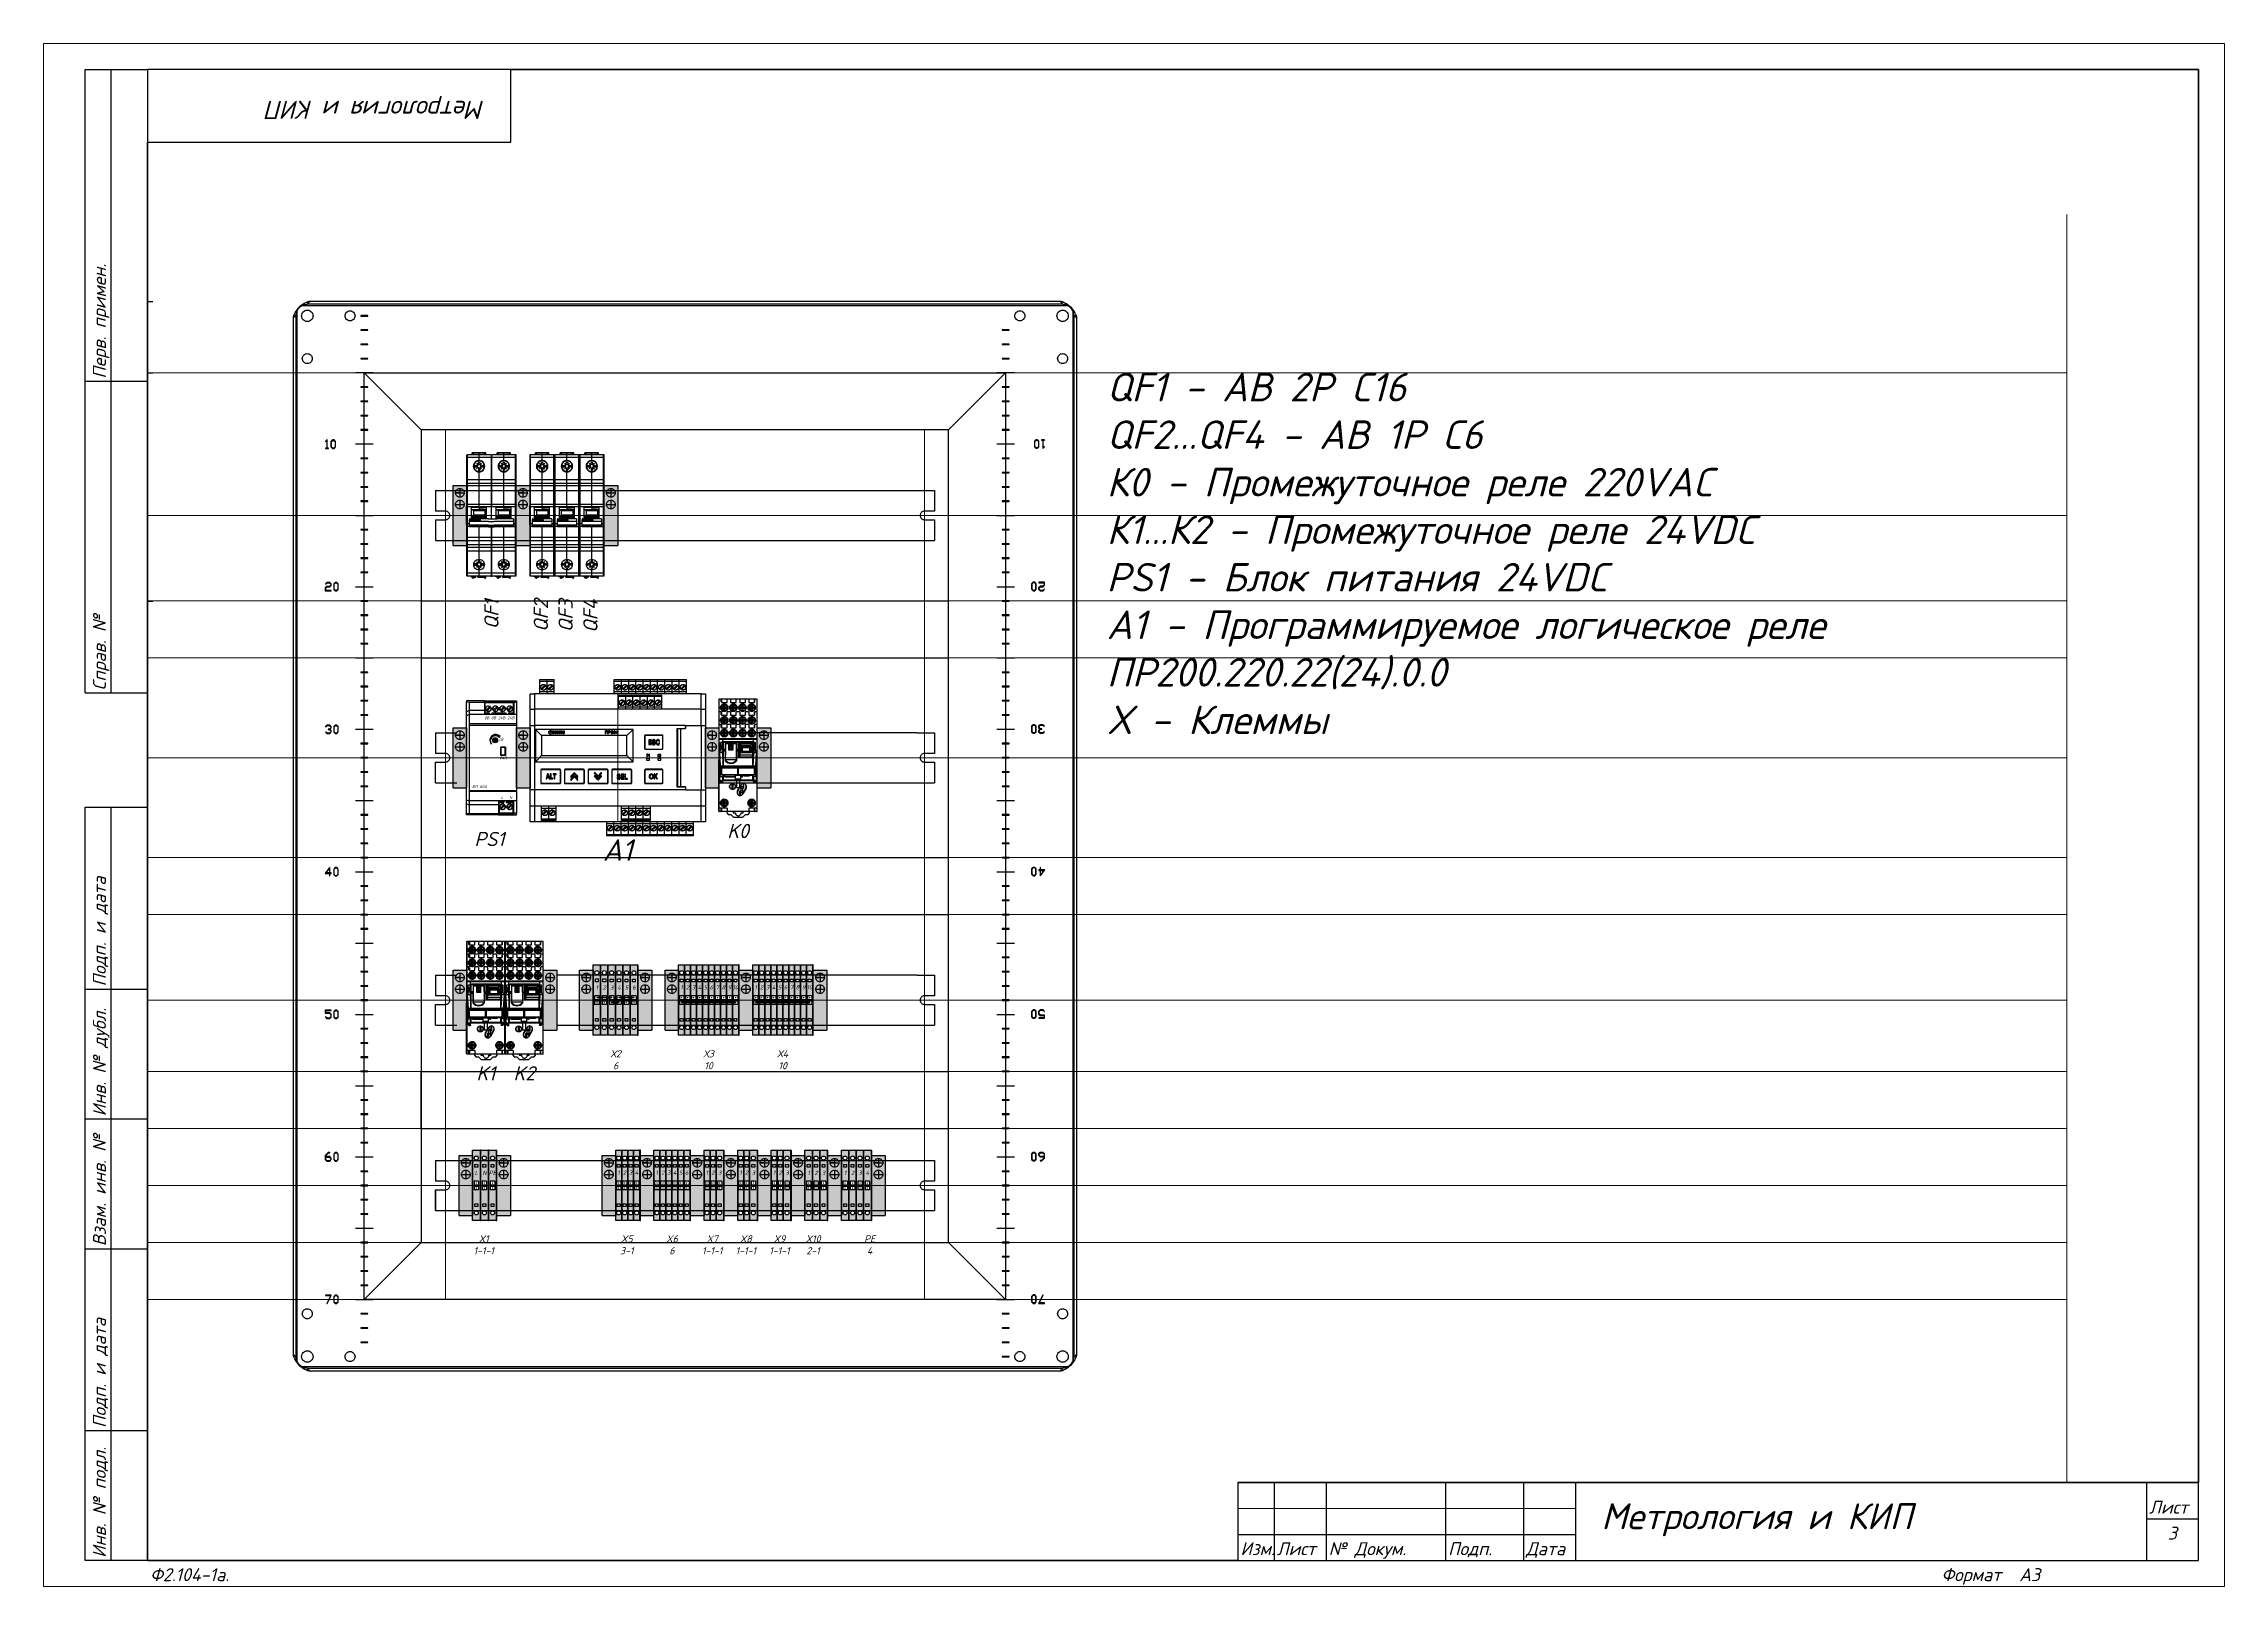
# Paper-space layout '2025 Монтаж 3' of a CAD drawing. Header units: millimetres. Extents: x 0 to 420, y 0 to 297.
# The model-space entities are those that its viewports show. They can reach past a viewport. Long polylines and large blocks are cut down to what shows.
import ezdxf
from ezdxf.enums import TextEntityAlignment as Align

# ---------------------------------------------------------------- set-up
doc = ezdxf.new("R2010")
doc.units = ezdxf.units.MM
for name, color, linetype, lineweight in [('4', 4, 'Continuous', 15), ('КК перф 40х60', 6, 'Continuous', 30), ('Основная', 7, 'Continuous', 30), ('Перемычка', 6, 'Continuous', 140), ('Трубка', 5, 'Continuous', 40)]:
    doc.layers.add(name, color=color, linetype=linetype, lineweight=lineweight)
doc.layers.add('Привязки', color=2, linetype='Continuous', lineweight=0, plot=False, transparency=0.8)
doc.layers.add('размеры', color=3, linetype='Continuous')
doc.layers.add('рамка', color=253, linetype='Continuous', lineweight=5, transparency=0.8)
doc.styles.get("Standard").update_dxf_attribs({"font": 'arial.ttf'})
doc.styles.add('текст', font='isocpeui.ttf')
doc.dimstyles.new('ISO2', dxfattribs={"dimtxt": 20, "dimasz": 20, "dimexe": 10, "dimexo": 5, "dimgap": 5, "dimtad": 1, "dimdec": 4, "dimdsep": 46, "dimlunit": 6, "dimtxsty": 'Standard', "dimcen": 20, "dimadec": 0, "dimazin": 0, "dimtfac": 1, "dimtdec": 4, "dimtmove": 0, "dimatfit": 3, "dimfxl": 1, "dimtolj": 1, "dimtzin": 0, "dimarcsym": 0})

# ---------------------------------------------------------------- blocks, each defined once
blk = doc.blocks.new('*U110')
for p, q in [((8, 232), (8, 292)), ((8, 292), (20, 292)), ((13, 232), (13, 292)), ((90, 292), (90, 292)), ((90, 292), (90, 292)), ((90, 278), (90, 292)), ((90, 292), (90, 292)), ((90, 292), (90, 292)), ((90, 292), (90, 292)), ((20, 278), (90, 278)), ((8, 232), (20, 232)), ((8, 172), (8, 232)), ((13, 172), (13, 232)), ((8, 172), (20, 172)), ((8, 115), (8, 150)), ((8, 150), (20, 150)), ((13, 115), (13, 150)), ((8, 90), (8, 115)), ((8, 115), (20, 115)), ((13, 90), (13, 115)), ((8, 65), (8, 90)), ((8, 90), (20, 90)), ((13, 65), (13, 90)), ((8, 30), (8, 65)), ((8, 65), (20, 65)), ((13, 30), (13, 65)), ((8, 5), (8, 30)), ((8, 30), (20, 30)), ((13, 5), (13, 30)), ((230, 20), (415, 20)), ((230, 20), (230, 5)), ((237, 20), (237, 5)), ((247, 20), (247, 5)), ((270, 20), (270, 5)), ((285, 20), (285, 5)), ((295, 20), (295, 5)), ((405, 20), (405, 5)), ((415, 20), (415, 20)), ((415, 20), (415, 20)), ((405, 13), (415, 13)), ((230, 10), (295, 10)), ((20, 5), (8, 5)), ((230, 5), (295, 5)), ((415, 5), (415, 5)), ((415, 5), (415, 5)), ((415, 5), (415, 5)), ((415, 5), (415, 5)), ((415, 5), (415, 5)), ((415, 5), (415, 5)), ((415, 5), (415, 5))]:
    blk.add_line(p, q)
blk.add_lwpolyline([(20, 5), (415, 5), (415, 292), (20, 292)], close=True)
at = {"layer": '4'}
for p, q in [((230, 15), (295, 15)), ((415, 5), (415, 5)), ((415, 5), (415, 5)), ((415, 5), (415, 5)), ((415, 5), (415, 5)), ((415, 5), (415, 5)), ((415, 5), (415, 5)), ((415, 5), (415, 5)), ((415, 5), (415, 5)), ((415, 5), (415, 5))]:
    blk.add_line(p, q, dxfattribs=at)
at = {"layer": 'Привязки'}
blk.add_lwpolyline([(0, 0), (420, 0), (420, 297), (0, 297)], close=True, dxfattribs=at)
at = {"layer": 'рамка'}
blk.add_lwpolyline([(0, 297), (420, 297), (420, 0), (0, 0)], close=True, dxfattribs=at)
at = {"style": 'текст'}
for s, p in [('Перв. примен.', (12, 232.5)), ('Справ. №', (12, 172.5)), ('Подп. и дата', (12, 115.5)), ('Инв. № дубл.', (12, 90.5)), ('Взам. инв. №', (12, 65.5)), ('Подп. и дата', (12, 30.5)), ('Инв. № подл.', (12, 5.5))]:
    blk.add_text(s, height=2.5, rotation=90, dxfattribs=at).set_placement(p)
for s, height, p in [('Лист', 2.5, (405.5, 14)), ('Изм.', 2.5, (230.5, 6)), ('Лист', 2.5, (237.5, 6)), ('№ Докум.', 2.5, (247.5, 6)), ('Подп.', 2.5, (270.5, 6)), ('Дата', 2.5, (285.5, 6)), ('Ф2.104-1.', 0.005, (20, 4.99)), ('Разраб.', 0.0000135, (415, 5)), ('Пров.', 0.0000135, (415, 5)), ('Т.контр.', 0.0000135, (415, 5)), ('Н.контр.', 0.0000135, (415, 5)), ('Утв.', 0.0000135, (415, 5)), ('Лит.', 0.0000135, (415, 5)), ('Масса', 0.0000135, (415, 5)), ('Масштаб', 0.0000135, (415, 5)), ('Листов', 0.0000135, (415, 5)), ('Ф2.104-1а.', 2.5, (20.5, 1)), ('Формат', 2.5, (365.5, 1)), ('А3', 2.5, (380.5, 1)), ('А4', 0.025, (419.61, 0.01)), ('А2', 0.00833, (419.87, 0)), ('А1', 0.00625, (419.9, 0)), ('А0', 0.005, (419.92, 0))]:
    blk.add_text(s, height=height, dxfattribs=at).set_placement(p)
for tag, p, height in [('12', (90, 292), 0.00000373), ('13', (90, 292), 0.00000373), ('27', (90, 292), 0.00000522), ('29', (105, 249), 3.5), ('ИЗМ2', (230.5, 16), 2.5), ('ЛИСТИЗМ2', (237.5, 16), 2.5), ('№ДОКУМИЗМ2', (247.5, 16), 2.5), ('28', (415, 20), 0.0000438), ('ИЗМ1', (230.5, 11), 2.5), ('ЛИСТИЗМ1', (237.5, 11), 2.5), ('№ДОКУМИЗМ1', (247.5, 11), 2.5), ('ПОДПИЗМ1', (270.5, 11), 2.5), ('ДАТАИЗМ1', (285.5, 11), 2.5), ('ДАТАНКОНТР', (285.5, 11), 2.5), ('ОБОЗНАЧЕНИЕ', (300, 11), 5), ('ДАТАУТВ', (285.5, 6), 2.5), ('РАЗРАБ', (415, 5), 0.0000135), ('ЛИСТОВ', (415, 5), 0.0000135), ('ПРОВ', (415, 5), 0.0000135), ('ТКОНТР', (415, 5), 0.0000135), ('НКОНТР', (415, 5), 0.0000135), ('УТВ', (415, 5), 0.0000135), ('10', (415, 5), 0.0000135), ('11', (415, 5), 0.0000135), ('ПОДПИЗМ2', (415, 5), 0.0000135), ('ДАТАИЗМ2', (415, 5), 0.0000135), ('ИЗМ3', (415, 5), 0.0000135), ('ЛИСТИЗМ3', (415, 5), 0.0000135), ('№ДОКУМИЗМ3', (415, 5), 0.0000135), ('ПОДПИЗМ3', (415, 5), 0.0000135), ('ДАТАИЗМ3', (415, 5), 0.0000135), ('ИЗМ4', (415, 5), 0.0000135), ('ЛИСТИЗМ4', (415, 5), 0.0000135), ('№ДОКУМИЗМ4', (415, 5), 0.0000135), ('ПОДПИЗМ4', (415, 5), 0.0000135), ('ДАТАИЗМ4', (415, 5), 0.0000135), ('ДАТАРАЗРАБ', (415, 5), 0.0000135), ('ДАТАПРОВ', (415, 5), 0.0000135), ('ДАТАТКОНТР', (415, 5), 0.0000135)]:
    blk.add_attdef(tag, p, '', height=height, dxfattribs=at)
for tag, p, height, rotation in [('ОБОЗНАЧЕНИЕ-ВЕРХ', (85, 286), 3.5, 180), ('ПРИМЕНЯЕМОСТЬ', (19, 232.5), 2.5, 90), ('СПРАВ№', (19, 172.5), 2.5, 90), ('ДАТАУЧЁТАДУБЛ', (19, 115.5), 2.5, 90), ('ИНВ№ДУБЛ', (19, 90.5), 2.5, 90), ('ВЗАМИНВ№', (19, 65.5), 2.5, 90), ('ДАТАУЧЁТА', (19, 30.5), 2.5, 90), ('ИНВ№ПОДЛ', (19, 5.5), 2.5, 90)]:
    blk.add_attdef(tag, p, '', height=height, rotation=rotation, dxfattribs=at)
blk.add_attdef('30', text='', height=5, dxfattribs=at).set_placement((355, 34), align=Align.MIDDLE)
for tag, height, p in [('ЛИСТ', 2.5, (410, 9)), ('НАИМЕНОВАНИЕ1', 0.000027, (415, 5)), ('НАИМЕНОВАНИЕ2', 0.0000189, (415, 5)), ('НАИМЕНОВАНИЕ3', 0.0000189, (415, 5)), ('НАИМЕНОВАНИЕ4', 0.0000135, (415, 5)), ('МАССА', 0.0000189, (415, 5)), ('МАСШТАБ', 0.0000189, (415, 5)), ('МАТЕРИАЛ1', 0.0000135, (415, 5)), ('МАТЕРИАЛ2', 0.0000135, (415, 5)), ('МАТЕРИАЛ3', 0.0000135, (415, 5)), ('ПРЕДПРИЯТИЕ1', 0.0000189, (415, 5)), ('ПРЕДПРИЯТИЕ2', 0.0000189, (415, 5)), ('ПРЕДПРИЯТИЕ3', 0.0000189, (415, 5))]:
    blk.add_attdef(tag, text='', height=height, dxfattribs=at).set_placement(p, align=Align.CENTER)
for tag in ['ЛИТЕРА', 'ЛИТЕРА2', 'ЛИТЕРА3']:
    blk.add_attdef(tag, text='', height=0.0000135, dxfattribs=at).set_placement((415, 5), align=Align.RIGHT)
for tag in ['ИНДЕКС', 'ИНДЕКС2', 'ИНДЕКС3']:
    blk.add_attdef(tag, text='', height=0.0000135, dxfattribs=at).set_placement((415, 5), align=Align.TOP_LEFT)
blk = doc.blocks.new('БП60А')
at = {"layer": 'Основная', "linetype": 'Continuous', "lineweight": 30}
for p, q in [((12.4, 40), (0, 40)), ((0, 40), (0, 39.3)), ((0, 39.3), (1.8, 39)), ((0, 32.4), (0, 39.3)), ((0, 32.4), (1.8, 33.1)), ((0, 29.6), (0, 32.4)), ((1.8, 39), (12.4, 39)), ((1.8, 39), (1.8, 33.1)), ((1.8, 33.1), (1.8, 30.3)), ((12.4, 33.1), (1.8, 33.1)), ((12.4, 39), (12.4, 40)), ((12.4, 40), (33, 40)), ((12.4, 39), (12.4, 33.1)), ((12.4, 33.1), (12.4, 30.3)), ((12.7, 39.7), (12.7, 39.5)), ((12.7, 39.7), (32.7, 39.7)), ((12.7, 39.5), (12.7, 39.4)), ((12.7, 39.5), (32.7, 39.5)), ((12.7, 39.4), (12.7, 39)), ((32.7, 39.4), (12.7, 39.4)), ((12.7, 38.9), (12.7, 39)), ((32.7, 39), (12.7, 39)), ((12.7, 38.9), (12.7, 38.7)), ((32.7, 38.9), (12.7, 38.9)), ((12.7, 38.7), (12.7, 31.4)), ((12.7, 38.7), (32.7, 38.7)), ((16.1, 31.4), (12.7, 31.4)), ((12.7, 31.4), (12.7, 31.1)), ((12.7, 31.1), (12.7, 30.7)), ((16.1, 31.1), (12.7, 31.1)), ((12.7, 30.7), (12.7, 30.3)), ((12.7, 30.7), (16.1, 30.7)), ((13.7, 33.3), (16.3, 35.9)), ((13.7, 33.3), (16.3, 35.9)), ((16.8, 35.4), (14.2, 32.8)), ((16.1, 30.3), (16.1, 31.4)), ((16.3, 35.9), (16.3, 35.9)), ((17.7, 31.4), (17.7, 30.3)), ((27.7, 31.4), (17.7, 31.4)), ((17.7, 31.1), (27.7, 31.1)), ((17.7, 30.7), (27.7, 30.7)), ((18.7, 33.3), (21.3, 35.9)), ((18.7, 33.3), (21.3, 35.9)), ((21.8, 35.4), (19.2, 32.8)), ((21.3, 35.9), (21.3, 35.9)), ((23.7, 33.3), (26.3, 35.9)), ((23.7, 33.3), (26.3, 35.9)), ((26.8, 35.4), (24.2, 32.8)), ((26.3, 35.9), (26.3, 35.9)), ((27.7, 30.3), (27.7, 31.4)), ((31.3, 35.9), (28.7, 33.3)), ((31.3, 35.9), (28.7, 33.3)), ((29.2, 32.8), (31.8, 35.4)), ((29.3, 31.4), (29.3, 30.3)), ((32.7, 31.4), (29.3, 31.4)), ((32.7, 31.1), (29.3, 31.1)), ((29.3, 30.7), (32.7, 30.7)), ((31.3, 35.9), (31.3, 35.9)), ((32.7, 39.5), (32.7, 39.7)), ((32.7, 39.4), (32.7, 39.5)), ((32.7, 39.4), (32.7, 39)), ((32.7, 39), (32.7, 38.9)), ((32.7, 38.7), (32.7, 38.9)), ((32.7, 38.7), (32.7, 31.4)), ((32.7, 36.9), (32.7, 36.9)), ((32.7, 36.6), (32.7, 36.6)), ((32.7, 34.3), (32.7, 34.3)), ((32.7, 33), (32.7, 33)), ((32.7, 32.9), (32.7, 32.9)), ((32.7, 32.6), (32.7, 32.6)), ((32.7, 32.3), (32.7, 32.3)), ((32.7, 31.9), (32.7, 31.9)), ((32.7, 31.4), (32.7, 31.4)), ((32.7, 31.1), (32.7, 31.4)), ((32.7, 31.1), (32.7, 30.7)), ((32.7, 30.3), (32.7, 30.7)), ((33, 40), (35, 40)), ((33, 38.8), (33, 40)), ((33, 38.8), (33, 30.3)), ((35, 38.8), (33, 38.8)), ((35, 40), (35, 38.8)), ((35, 38.8), (35, 30.3)), ((0, 29.6), (1.8, 30.3)), ((0, -29.6), (0, 29.6)), ((1.8, 30.3), (1.8, -30.3)), ((12.4, 30.3), (1.8, 30.3)), ((35, 23.7), (2, 23.7)), ((2, 22.9), (2, 23.7)), ((2, 22.9), (35, 22.9)), ((35, 30.3), (12.4, 30.3)), ((35, 30.3), (35, 23.7)), ((35, 23.7), (35, 22.9)), ((35, 22.9), (35, -22.9)), ((18.7, 13.5), (18.7, 11.1)), ((21.2, 13.6), (18.8, 13.6)), ((18.9, 12.3), (18.9, 12.3)), ((19, 12.7), (20.7, 11.5)), ((21, 11.9), (19.3, 13.2)), ((20.6, 13.9), (20.7, 13.6)), ((20.6, 13.9), (20.6, 13.9)), ((23.9, 7.4), (23.9, 1.6)), ((27.2, 7.4), (23.9, 7.4)), ((23.9, 7.2), (24, 7.2)), ((23.9, 1.8), (24, 1.8)), ((27.2, 1.6), (23.9, 1.6)), ((27, 7.2), (24, 7.2)), ((24, 7.2), (24, 1.8)), ((24, 1.8), (24, 7.2)), ((24, 7.2), (24, 7.2)), ((24, 7.2), (24, 1.8)), ((27, 1.8), (24, 1.8)), ((24, 1.8), (24, 1.8)), ((24, 1.8), (24, 1.8)), ((24.5, 7.4), (24.6, 7.2)), ((24.7, 1.7), (24.7, 1.6)), ((25.1, 1.6), (25.1, 1.8)), ((26.5, 7.3), (25.4, 7.3)), ((25.4, 7.2), (25.4, 7.3)), ((26, 7.4), (26, 7.3)), ((26, 1.8), (26, 1.6)), ((26, 1.8), (27, 1.8)), ((26.5, 7.2), (26.5, 7.3)), ((26.6, 1.6), (26.6, 1.8)), ((26.9, 1.8), (26.9, 1.6)), ((27, 7.2), (27, 7.4)), ((27, 7.2), (27, 1.8)), ((27, 1.8), (27, 7.2)), ((27, 7.2), (27, 7.2)), ((27, 1.8), (27, 1.8)), ((27, 1.6), (27, 1.8)), ((27.2, 7.4), (27.2, 1.6)), ((0, -29.6), (1.8, -30.3)), ((0, -32.4), (0, -29.6)), ((22.4, -30.3), (1.8, -30.3)), ((1.8, -30.3), (1.8, -33.1)), ((2, -22.9), (35, -22.9)), ((2, -22.9), (2, -23.7)), ((35, -23.7), (2, -23.7)), ((35, -30.3), (22.4, -30.3)), ((22.4, -30.3), (22.4, -33.1)), ((22.7, -30.3), (22.7, -30.8)), ((22.7, -30.3), (22.7, -30.7)), ((26.1, -31.4), (26.1, -30.3)), ((26.1, -30.7), (26.1, -30.3)), ((27.7, -30.3), (27.7, -31.4)), ((32.7, -30.7), (32.7, -30.3)), ((33, -38.8), (33, -30.3)), ((35, -23.7), (35, -22.9)), ((35, -23.7), (35, -30.3)), ((35, -30.3), (35, -38.8)), ((0, -32.4), (1.8, -33.1)), ((0, -39.3), (0, -32.4)), ((1.8, -39), (0, -39.3)), ((0, -40), (0, -39.3)), ((22.4, -40), (0, -40)), ((22.4, -33.1), (1.8, -33.1)), ((1.8, -33.1), (1.8, -39)), ((1.8, -39), (22.4, -39)), ((22.4, -33.1), (22.4, -39)), ((22.4, -39), (22.4, -40)), ((22.4, -40), (33, -40)), ((22.7, -31.1), (22.7, -30.7)), ((26.1, -30.7), (22.7, -30.7)), ((22.7, -34.6), (22.7, -30.8)), ((22.7, -31.1), (22.7, -31.4)), ((26.1, -31.1), (22.7, -31.1)), ((22.7, -38.8), (22.7, -31.4)), ((22.7, -31.4), (26.1, -31.4)), ((22.7, -34.4), (22.7, -34.1)), ((22.7, -34.1), (22.7, -34.4)), ((22.7, -34.6), (22.7, -34.4)), ((22.7, -34.4), (22.7, -37.8)), ((22.7, -39.8), (22.7, -37.7)), ((22.7, -37.8), (22.7, -37.7)), ((22.7, -38.1), (22.7, -37.8)), ((22.7, -37.8), (22.7, -38.1)), ((22.7, -38.7), (22.7, -39)), ((22.7, -38.7), (22.7, -39.5)), ((32.7, -38.8), (22.7, -38.8)), ((22.7, -39), (22.7, -38.8)), ((22.7, -39), (22.7, -39)), ((22.7, -39), (32.7, -39)), ((32.7, -39), (22.7, -39)), ((22.7, -39.6), (22.7, -39.5)), ((22.7, -39.5), (32.7, -39.5)), ((22.7, -39.8), (22.7, -39.6)), ((32.7, -39.6), (22.7, -39.6)), ((22.7, -39.8), (22.7, -39.8)), ((32.7, -39.8), (22.7, -39.8)), ((22.7, -39.8), (32.7, -39.8)), ((26.3, -32.8), (23.7, -35.4)), ((23.7, -39.8), (27.2, -39.8)), ((23.7, -39.8), (23.7, -39.8)), ((27.2, -39.8), (23.7, -39.8)), ((23.9, -33), (23.9, -33)), ((24.2, -35.9), (26.8, -33.3)), ((24.2, -35.9), (24.2, -35.9)), ((26.1, -30.7), (26.1, -31.1)), ((26.1, -31.1), (26.1, -31.4)), ((27.2, -39.8), (27.2, -39.8)), ((32.7, -30.7), (27.7, -30.7)), ((27.7, -31.1), (32.7, -31.1)), ((27.7, -31.4), (32.7, -31.4)), ((28.2, -39.8), (31.8, -39.8)), ((28.2, -39.8), (28.2, -39.8)), ((31.8, -39.8), (28.2, -39.8)), ((28.7, -35.4), (31.3, -32.8)), ((31.8, -33.3), (29.2, -35.9)), ((31.8, -39.8), (31.8, -39.8)), ((32.7, -31.1), (32.7, -30.7)), ((32.7, -31.4), (32.7, -31.1)), ((32.7, -38.8), (32.7, -31.4)), ((32.7, -39), (32.7, -38.8)), ((32.7, -39), (32.7, -39)), ((32.7, -39.5), (32.7, -39)), ((32.7, -39.5), (32.7, -39.6)), ((32.7, -39.8), (32.7, -39.6)), ((32.7, -39.8), (32.7, -39.8)), ((35, -38.8), (33, -38.8)), ((33, -38.8), (33, -40)), ((33, -40), (35, -40)), ((35, -40), (35, -38.8))]:
    blk.add_line(p, q, dxfattribs=at)
at = {"layer": 'Основная'}
blk.add_line((22.8, 14.3), (23.5, 15), dxfattribs=at)
at = {"layer": 'Основная', "linetype": 'Continuous', "lineweight": 30, "flags": 128}
blk.add_lwpolyline([(25.1, 1.6), (25.1, 1.7), (25.1, 1.8)], dxfattribs=at)
at = {"layer": 'Основная', "linetype": 'Continuous', "lineweight": 30}
for centre, radius in [((15.2, 34.4), 2), ((20.2, 34.4), 2), ((25.2, 34.4), 2), ((30.2, 34.4), 2), ((20, 12.3), 1.75), ((25.2, -34.4), 2), ((30.2, -34.4), 2)]:
    blk.add_circle(centre, radius, dxfattribs=at)
for centre, radius, start, end in [((15.2, 34.4), 1.89, 55.6635, 214.3365), ((15.2, 34.4), 1.89, 214.3365, 235.6635), ((15.2, 34.4), 1.89, 235.6635, 34.3365), ((15.2, 34.4), 1.89, 34.3365, 55.6635), ((20.2, 34.4), 1.89, 55.6635, 214.3365), ((20.2, 34.4), 1.89, 214.3365, 235.6635), ((20.2, 34.4), 1.89, 235.6635, 34.3365), ((20.2, 34.4), 1.89, 34.3365, 55.6635), ((25.2, 34.4), 1.89, 55.6635, 214.3365), ((25.2, 34.4), 1.89, 214.3365, 235.6635), ((25.2, 34.4), 1.89, 235.6635, 34.3365), ((25.2, 34.4), 1.89, 34.3365, 55.6635), ((30.2, 34.4), 1.89, 55.6635, 214.3365), ((30.2, 34.4), 1.89, 214.3365, 235.6635), ((30.2, 34.4), 1.89, 235.6635, 34.3365), ((30.2, 34.4), 1.89, 34.3365, 55.6635), ((20, 12.3), 1.1, 157.7467, 308.2533), ((20, 12.3), 1.1, 180, 360), ((20, 12.3), 1.1, 128.2533, 157.7467), ((20, 12.3), 1.1, 337.7467, 128.2533), ((20, 12.3), 1.1, 308.2533, 337.7467), ((24.5, 7.3), 0.37, 346.2041, 11.9868), ((26.5, 7.1), 0.2, 38.3614, 90), ((25.2, -34.4), 1.89, 55.6635, 214.3365), ((25.2, -34.4), 1.89, 135, 180), ((25.2, -34.4), 1.89, 180, 315), ((25.2, -34.4), 1.89, 214.3365, 235.6635), ((25.2, -34.4), 2, 315, 135), ((25.2, -34.4), 1.89, 235.6635, 34.3365), ((25.2, -34.4), 1.89, 34.3365, 55.6635), ((30.2, -34.4), 1.89, 55.6635, 214.3365), ((30.2, -34.4), 1.89, 135, 180), ((30.2, -34.4), 1.89, 180, 315), ((30.2, -34.4), 1.89, 214.3365, 235.6635), ((30.2, -34.4), 2, 315, 135), ((30.2, -34.4), 1.89, 235.6635, 34.3365), ((30.2, -34.4), 1.89, 34.3365, 55.6635)]:
    blk.add_arc(centre, radius, start, end, dxfattribs=at)
at = {"layer": 'Основная'}
for centre, radius, start, end in [((20.4, 12.3), 4.08, 41.3995, 222.9168), ((20.2, 11.8), 3.61, 44.1065, 219.4575)]:
    blk.add_arc(centre, radius, start, end, dxfattribs=at)
at = {"layer": 'Основная', "linetype": 'Continuous', "lineweight": 30}
for points, knots in [([(18.3, 12.9), (18.3, 12.9), (18.4, 12.8), (18.4, 12.7), (18.5, 12.7), (18.6, 12.6), (18.7, 12.6), (18.7, 12.6)], [0, 0, 0, 0, 0.272072, 0.578372, 0.747087, 0.934967, 1, 1, 1, 1]), ([(19.4, 13.6), (19.3, 13.6), (19.3, 13.7), (19.3, 13.9), (19.3, 13.9)], [0, 0, 0, 0, 0.446832, 1, 1, 1, 1]), ([(19.4, 13.9), (19.4, 13.9), (19.4, 13.8), (19.4, 13.7), (19.4, 13.6)], [0, 0, 0, 0, 0.084804, 1, 1, 1, 1]), ([(20.6, 13.6), (20.6, 13.7), (20.6, 13.8), (20.6, 13.9), (20.6, 14)], [0, 0, 0, 0, 0.845018, 1, 1, 1, 1]), ([(23.9, 7.2), (23.9, 7.2), (23.9, 7.2), (23.9, 7.2), (23.9, 7.2)], [0, 0, 0, 0, 0.822444, 1, 1, 1, 1]), ([(26, 1.8), (25.7, 1.8), (25.1, 1.8), (24.4, 1.8), (24, 1.8), (23.9, 1.8)], [0, 0, 0, 0, 0.364244, 0.718058, 1, 1, 1, 1]), ([(24.5, 1.6), (24.5, 1.6), (24.6, 1.7), (24.6, 1.7), (24.7, 1.7), (24.7, 1.7)], [0, 0, 0, 0, 0.20952, 0.624981, 1, 1, 1, 1]), ([(25.4, 7.3), (25.3, 7.3), (25.2, 7.3), (25.1, 7.4), (25, 7.4), (25, 7.4)], [0, 0, 0, 0, 0.27482, 0.755063, 1, 1, 1, 1])]:
    blk.add_open_spline(points, degree=3, knots=knots, dxfattribs=at)
at = {"layer": 'Основная', "char_height": 2, "attachment_point": 5, "style": 'текст'}
for s, width, insert in [('0В 0В 24В 24В', 29.635, (23, 28)), ('%%P8', 4.666, (24, 13)), ('24В', 4.666, (25.7, -0.2)), ('БП 60А', 13.911, (9, -20.2)), ('L   N', 13.911, (28, -27.9))]:
    blk.add_mtext_dynamic_manual_height_columns(s, width=width, gutter_width=200, heights=[4.93], dxfattribs=dict(at, insert=insert))
at = {"layer": 'Основная', "style": 'текст'}
blk.add_attdef('№', text='', height=20, dxfattribs=at).set_placement((16, -52), align=Align.MIDDLE_CENTER)
blk = doc.blocks.new('Стопор на DIN')
at = {"layer": 'Основная', "true_color": 0x939598}
h = blk.add_hatch(color=252, dxfattribs=at)
h.dxf.hatch_style = 1
h.paths.add_polyline_path([(0, 21), (-9.5, 21), (-9.5, -21), (0, -21)])
at = {"layer": 'Основная'}
for p, q in [((-9.5, -21), (-9.5, 21)), ((-9.5, 21), (0, 21)), ((-4.8, 15.9), (-7.8, 15.9)), ((-7.8, 15.9), (-1.7, 15.9)), ((-4.8, 19), (-4.8, 12.9)), ((0, 21), (0, -21)), ((-7.8, 7.7), (-1.7, 7.7)), ((-4.8, 10.7), (-4.8, 4.6)), ((-9.5, -21), (0, -21))]:
    blk.add_line(p, q, dxfattribs=at)
for centre in [(-4.8, 15.9), (-4.8, 7.7)]:
    blk.add_circle(centre, 3.05, dxfattribs=at)
blk = doc.blocks.new('АВ 2Р')
at = {"layer": 'Основная', "linetype": 'Continuous'}
for p, q in [((0, 42.2), (0, 6.6)), ((0.2, 42.4), (0.2, 6.5)), ((0.2, 42.4), (0.5, 42.4)), ((0.2, 40.6), (0.5, 40.6)), ((0.5, 5.7), (0.5, 42.5)), ((16.9, 42.5), (0.5, 42.5)), ((16.9, 40.6), (0.5, 40.6)), ((4.2, 44), (3.9, 43.8)), ((3.9, 42.5), (3.9, 43.8)), ((4.2, 43.5), (3.9, 43.3)), ((4.2, 43.5), (4.2, 44)), ((13.2, 44), (4.2, 44)), ((4.2, 43.5), (4.7, 43.5)), ((4.7, 43.5), (4.7, 44)), ((4.9, 42.5), (4.9, 43.7)), ((12.4, 43.7), (4.9, 43.7)), ((5.5, 35.1), (7.7, 35.1)), ((7.7, 33.8), (5.5, 33.8)), ((6.1, 31.5), (6.3, 31.5)), ((6.9, 31), (6.8, 31)), ((6.9, 36.3), (7.8, 35.3)), ((7.9, 35.5), (6.9, 36.3)), ((7.8, 33.7), (6.9, 32.7)), ((6.9, 32.7), (7.9, 33.6)), ((7.4, 30.8), (7.3, 30.8)), ((7.8, 35.3), (7.9, 35.4)), ((7.9, 33.6), (7.8, 33.7)), ((8.7, 30.7), (7.8, 30.7)), ((8.7, 30.6), (8.1, 30.6)), ((8.2, 35.6), (8.2, 37)), ((8.2, 33.4), (8.2, 32)), ((8.7, 38.4), (8.4, 38.4)), ((8.7, 42.5), (8.7, 44)), ((8.7, 38.5), (8.7, 42.5)), ((8.7, 38.4), (8.7, 38.5)), ((8.7, 38.4), (8.7, 38.2)), ((8.7, 30.8), (8.7, 30.7)), ((8.7, 30.6), (8.7, 30.7)), ((8.7, 30.6), (9.5, 30.7)), ((8.7, 30.5), (8.7, 30.6)), ((9.2, 37), (9.2, 35.6)), ((9.2, 33.4), (9.2, 32)), ((10.5, 36.3), (9.5, 35.5)), ((9.5, 35.4), (9.6, 35.3)), ((9.6, 33.7), (9.5, 33.6)), ((9.5, 33.5), (10.5, 32.7)), ((9.6, 35.3), (10.5, 36.3)), ((10.5, 32.7), (9.6, 33.7)), ((10.1, 30.8), (9.6, 30.8)), ((9.7, 35.1), (11.9, 35.1)), ((11.9, 33.8), (9.7, 33.8)), ((12.4, 42.5), (12.4, 44)), ((12.8, 44), (12.8, 43.5)), ((12.8, 43.5), (13.4, 43.5)), ((13.4, 43.8), (13.2, 44)), ((13.4, 42.5), (13.4, 43.8)), ((17.2, 40.6), (16.9, 40.6)), ((17.4, -2.4), (17.4, 42.2)), ((17.4, 42.2), (17.4, 6.6)), ((17.6, 40.6), (17.9, 40.6)), ((34.3, 42.5), (17.9, 42.5)), ((34.3, 40.6), (17.9, 40.6)), ((21.7, 44), (21.3, 43.8)), ((21.3, 42.5), (21.3, 43.8)), ((21.7, 43.5), (21.3, 43.3)), ((21.7, 43.5), (21.7, 44)), ((30.5, 44), (21.7, 44)), ((21.7, 43.5), (22.1, 43.5)), ((22.1, 43.5), (22.1, 44)), ((22.3, 42.5), (22.3, 43.7)), ((29.8, 43.7), (22.3, 43.7)), ((22.9, 35.1), (25.1, 35.1)), ((25.1, 33.8), (22.9, 33.8)), ((23.5, 31.5), (23.7, 31.5)), ((24.3, 31), (24.2, 31)), ((24.3, 36.3), (25.2, 35.3)), ((25.3, 35.5), (24.3, 36.3)), ((25.2, 33.7), (24.3, 32.7)), ((24.3, 32.7), (25.3, 33.6)), ((24.8, 30.8), (24.7, 30.8)), ((25.2, 35.3), (25.3, 35.4)), ((25.3, 33.6), (25.2, 33.7)), ((26.1, 30.7), (25.2, 30.7)), ((26.1, 30.6), (25.5, 30.6)), ((25.6, 35.6), (25.6, 37)), ((25.6, 33.4), (25.6, 32)), ((26.1, 38.4), (25.8, 38.4)), ((26.1, 42.5), (26.1, 44)), ((26.1, 38.5), (26.1, 42.5)), ((26.1, 38.4), (26.1, 38.5)), ((26.1, 38.4), (26.1, 38.2)), ((26.1, 30.8), (26.1, 30.7)), ((26.1, 30.6), (26.1, 30.7)), ((26.1, 30.6), (26.9, 30.7)), ((26.1, 30.5), (26.1, 30.6)), ((26.6, 37), (26.6, 35.6)), ((26.6, 33.4), (26.6, 32)), ((27.9, 36.3), (26.9, 35.5)), ((26.9, 35.4), (27, 35.3)), ((27, 33.7), (26.9, 33.6)), ((26.9, 33.5), (27.9, 32.7)), ((27, 35.3), (27.9, 36.3)), ((27.9, 32.7), (27, 33.7)), ((27.5, 30.8), (27, 30.8)), ((27.1, 35.1), (29.3, 35.1)), ((29.3, 33.8), (27.1, 33.8)), ((29.8, 42.5), (29.8, 44)), ((30.2, 44), (30.2, 43.5)), ((30.2, 43.5), (30.8, 43.5)), ((30.8, 43.8), (30.5, 44)), ((30.8, 42.5), (30.8, 43.8)), ((34.3, 5.7), (34.3, 42.5)), ((34.6, 42.4), (34.3, 42.4)), ((34.6, 40.6), (34.3, 40.6)), ((34.6, 6.5), (34.6, 42.4)), ((34.8, -42.2), (34.8, 42.2)), ((0.2, 25), (0.5, 25)), ((0.2, 22.4), (0.5, 22.4)), ((0.2, 20.7), (0.5, 20.7)), ((16.9, 25), (0.5, 25)), ((16.9, 22.5), (0.5, 22.5)), ((16.9, 20.7), (0.5, 20.7)), ((8.9, 30.6), (8.7, 30.6)), ((8.7, 6), (8.7, 30.5)), ((17.2, 25), (16.9, 25)), ((17.2, 22.4), (16.9, 22.4)), ((17.2, 20.7), (16.9, 20.7)), ((17.6, 25), (17.9, 25)), ((17.6, 22.4), (17.9, 22.4)), ((17.6, 20.7), (17.9, 20.7)), ((34.3, 25), (17.9, 25)), ((34.3, 22.5), (17.9, 22.5)), ((34.3, 20.7), (17.9, 20.7)), ((26.3, 30.6), (26.1, 30.6)), ((26.1, 6), (26.1, 30.5)), ((34.6, 25), (34.3, 25)), ((34.6, 22.4), (34.3, 22.4)), ((34.6, 20.7), (34.3, 20.7)), ((0, -6.6), (0, 6.6)), ((0.2, 7.7), (0.5, 7.7)), ((0.2, -1), (0.2, 1)), ((0.4, 5.9), (0.5, 5.9)), ((16.9, 7.7), (0.5, 7.7)), ((17.9, 6), (0.5, 6)), ((0.5, -5.7), (0.5, 5.7)), ((8.7, 5.6), (3.4, 5.6)), ((3.4, -2.4), (3.4, 5.6)), ((3.4, 4.1), (8.7, 4.2)), ((3.4, 3.9), (5.5, 3.9)), ((4.7, 3.5), (12.7, 3.5)), ((4.7, 3.5), (4.7, 0.4)), ((4.7, 0.4), (12.7, 0.4)), ((5.5, 4.1), (5.5, 3.9)), ((5.5, 3.9), (5.5, 3.8)), ((5.5, 3.8), (11.9, 3.8)), ((5.7, 4.1), (5.7, 3.8)), ((6.4, 4.1), (6.4, 3.8)), ((6.5, 4.1), (6.5, 3.8)), ((6.7, 4.1), (6.7, 3.8)), ((8.7, 6), (8.7, 4.2)), ((13.9, 5.6), (8.7, 5.6)), ((12, 4.3), (8.7, 4.3)), ((10.4, 3.8), (10.7, 4)), ((10.7, 4), (10.7, 3.8)), ((11.9, 4.3), (11.9, 3.9)), ((11.9, 3.9), (11.9, 3.8)), ((11.9, 3.9), (13.9, 3.9)), ((12, 4.1), (12, 4.3)), ((13.9, 4.1), (12, 4.1)), ((12.7, 3.5), (12.7, 0.4)), ((13.9, -2.4), (13.9, 5.6)), ((17.2, 7.7), (16.9, 7.7)), ((17.6, 7.7), (17.9, 7.7)), ((34.3, 7.7), (17.9, 7.7)), ((34.3, 6), (17.9, 6)), ((26.1, 5.6), (20.8, 5.6)), ((20.8, -2.4), (20.8, 5.6)), ((20.8, 4.1), (26.1, 4.2)), ((20.8, 3.9), (22.9, 3.9)), ((22.1, 3.5), (30.1, 3.5)), ((22.1, 3.5), (22.1, 0.4)), ((22.1, 0.4), (30.1, 0.4)), ((22.9, 4.1), (22.9, 3.9)), ((22.9, 3.9), (22.9, 3.8)), ((22.9, 3.8), (29.3, 3.8)), ((23.1, 4.1), (23.1, 3.8)), ((23.8, 4.1), (23.8, 3.8)), ((23.9, 4.1), (23.9, 3.8)), ((24.1, 4.1), (24.1, 3.8)), ((26.1, 6), (26.1, 4.2)), ((31.3, 5.6), (26.1, 5.6)), ((29.4, 4.3), (26.1, 4.3)), ((27.8, 3.8), (28.1, 4)), ((28.1, 4), (28.1, 3.8)), ((29.3, 4.3), (29.3, 3.9)), ((29.3, 3.9), (29.3, 3.8)), ((29.3, 3.9), (31.3, 3.9)), ((29.4, 4.1), (29.4, 4.3)), ((31.3, 4.1), (29.4, 4.1)), ((30.1, 3.5), (30.1, 0.4)), ((31.3, -2.4), (31.3, 5.6)), ((34.6, 7.7), (34.3, 7.7)), ((34.4, 5.9), (34.3, 5.9)), ((34.3, 5.7), (34.3, -5.7)), ((0, -6.6), (0, -42.2)), ((0.2, -6.5), (0.2, -42.4)), ((0.2, -7.7), (0.5, -7.7)), ((0.4, -5.9), (0.5, -5.9)), ((0.5, -42.5), (0.5, -5.7)), ((2, -6), (0.5, -6)), ((2, -7.7), (0.5, -7.7)), ((2.2, -2.4), (2, -2.5)), ((2, -2.5), (2, -2.8)), ((2, -2.8), (9.1, -2.8)), ((2, -7.9), (2, -2.8)), ((2, -3.7), (9.1, -3.7)), ((2, -3.9), (9.1, -3.9)), ((15.4, -4.2), (2, -4.2)), ((15.4, -6.9), (2, -6.9)), ((15.4, -7.2), (2, -7.2)), ((15.4, -7.9), (2, -7.9)), ((2.2, -2.4), (3.8, -2.4)), ((13.6, -0.6), (3.8, -0.6)), ((3.8, -1.4), (3.8, -0.6)), ((13.6, -1.1), (3.8, -1.1)), ((13.6, -1.3), (3.8, -1.3)), ((3.8, -1.4), (5.2, -1.4)), ((3.8, -2.2), (3.8, -1.4)), ((13.6, -2.2), (3.8, -2.2)), ((3.8, -2.4), (3.8, -2.2)), ((13.6, -2.3), (3.8, -2.3)), ((5.2, -1.4), (5.4, -1.4)), ((5.2, -1.4), (5.2, -1.7)), ((5.4, -1.4), (6.3, -1.4)), ((5.4, -1.7), (5.4, -1.4)), ((5.4, -1.7), (5.4, -1.9)), ((6.3, -1.4), (6.5, -1.4)), ((6.3, -1.4), (6.3, -1.7)), ((6.3, -1.7), (6.3, -1.9)), ((6.5, -1.4), (8.3, -1.4)), ((6.5, -1.7), (6.5, -1.4)), ((8.3, -1.4), (8.5, -1.4)), ((8.3, -1.4), (8.3, -1.7)), ((8.5, -1.4), (9.1, -1.4)), ((8.5, -1.7), (8.5, -1.4)), ((8.5, -1.7), (8.5, -1.9)), ((8.7, -30.8), (8.7, -7.9)), ((9.1, -1.4), (9.3, -1.4)), ((9.1, -1.4), (9.1, -1.7)), ((9.1, -1.7), (9.1, -1.9)), ((9.1, -3.9), (9.1, -2.8)), ((9.3, -1.4), (9.8, -1.4)), ((9.3, -1.7), (9.3, -1.4)), ((9.4, -3), (9.4, -3.7)), ((9.8, -1.4), (10, -1.4)), ((9.8, -1.4), (9.8, -2)), ((9.8, -2), (10, -2)), ((10, -1.4), (11.3, -1.4)), ((10, -2), (10, -1.4)), ((11.3, -1.4), (11.5, -1.4)), ((11.3, -1.4), (11.3, -2)), ((11.3, -2), (11.5, -2)), ((11.5, -2), (11.5, -1.4)), ((11.5, -1.4), (13.6, -1.4)), ((13.6, -1.4), (13.6, -0.6)), ((13.6, -1.4), (13.6, -2.2)), ((13.6, -2.2), (13.6, -2.4)), ((15.4, -2.4), (13.6, -2.4)), ((17.4, -42.2), (17.4, -7.9)), ((17.4, -7.9), (17.4, -42.2)), ((32.8, -4.2), (19.4, -4.2)), ((32.8, -6.9), (19.4, -6.9)), ((32.8, -7.2), (19.4, -7.2)), ((32.8, -7.9), (19.4, -7.9)), ((19.6, -2.4), (21.2, -2.4)), ((31, -0.6), (21.2, -0.6)), ((21.2, -1.4), (21.2, -0.6)), ((31, -1.1), (21.2, -1.1)), ((31, -1.3), (21.2, -1.3)), ((21.2, -1.4), (22.6, -1.4)), ((21.2, -2.2), (21.2, -1.4)), ((31, -2.2), (21.2, -2.2)), ((21.2, -2.4), (21.2, -2.2)), ((31, -2.3), (21.2, -2.3)), ((22.6, -1.4), (22.8, -1.4)), ((22.6, -1.4), (22.6, -1.7)), ((22.8, -1.4), (23.7, -1.4)), ((22.8, -1.7), (22.8, -1.4)), ((22.8, -1.7), (22.8, -1.9)), ((23.7, -1.4), (23.9, -1.4)), ((23.7, -1.4), (23.7, -1.7)), ((23.7, -1.7), (23.7, -1.9)), ((23.9, -1.4), (25.7, -1.4)), ((23.9, -1.7), (23.9, -1.4)), ((25.7, -1.4), (25.9, -1.4)), ((25.7, -1.4), (25.7, -1.7)), ((25.9, -1.4), (26.5, -1.4)), ((25.9, -1.7), (25.9, -1.4)), ((25.9, -1.7), (25.9, -1.9)), ((26.1, -30.8), (26.1, -7.9)), ((26.5, -1.4), (26.7, -1.4)), ((26.5, -1.4), (26.5, -1.7)), ((26.5, -1.7), (26.5, -1.9)), ((26.7, -1.4), (27.2, -1.4)), ((26.7, -1.7), (26.7, -1.4)), ((27.2, -1.4), (27.4, -1.4)), ((27.2, -1.4), (27.2, -2)), ((27.2, -2), (27.4, -2)), ((27.4, -1.4), (28.7, -1.4)), ((27.4, -2), (27.4, -1.4)), ((28.7, -1.4), (28.9, -1.4)), ((28.7, -1.4), (28.7, -2)), ((28.7, -2), (28.9, -2)), ((28.9, -2), (28.9, -1.4)), ((28.9, -1.4), (31, -1.4)), ((31, -1.4), (31, -0.6)), ((31, -1.4), (31, -2.2)), ((31, -2.2), (31, -2.4)), ((32.8, -2.4), (31, -2.4)), ((32.8, -2.4), (32.8, -7.9)), ((32.8, -6), (34.3, -6)), ((32.8, -7.7), (34.3, -7.7)), ((34.3, -42.5), (34.3, -5.7)), ((34.4, -5.9), (34.3, -5.9)), ((34.6, -7.7), (34.3, -7.7)), ((34.6, -42.4), (34.6, -6.5)), ((0.2, -15.4), (0.5, -15.4)), ((0.2, -20.7), (0.5, -20.7)), ((0.2, -22.4), (0.5, -22.4)), ((0.2, -25), (0.5, -25)), ((17.9, -15.5), (0.5, -15.5)), ((17.9, -20.7), (0.5, -20.7)), ((17.9, -22.5), (0.5, -22.5)), ((17.9, -25), (0.5, -25)), ((34.3, -15.5), (17.9, -15.5)), ((34.3, -20.7), (17.9, -20.7)), ((34.3, -22.5), (17.9, -22.5)), ((34.3, -25), (17.9, -25)), ((34.6, -15.4), (34.3, -15.4)), ((34.6, -20.7), (34.3, -20.7)), ((34.6, -22.4), (34.3, -22.4)), ((34.6, -25), (34.3, -25)), ((0.2, -40.6), (0.5, -40.6)), ((0.2, -42.4), (0.5, -42.4)), ((17.9, -40.6), (0.5, -40.6)), ((16.9, -42.5), (0.5, -42.5)), ((2.6, -42.6), (2.6, -42.5)), ((2.6, -42.6), (3.9, -42.6)), ((2.8, -42.6), (2.8, -42.5)), ((3.9, -43.8), (3.9, -42.5)), ((4.2, -43.5), (3.9, -43.3)), ((4.2, -44), (3.9, -43.8)), ((4.7, -43.5), (4.2, -43.5)), ((4.2, -44), (4.2, -43.5)), ((4.7, -44), (4.2, -44)), ((4.7, -44), (4.7, -43.5)), ((4.9, -43.7), (4.9, -42.5)), ((5.8, -43.2), (4.9, -43.2)), ((5.8, -43.5), (4.9, -43.5)), ((5.5, -33.8), (7.7, -33.8)), ((7.7, -35.1), (5.5, -35.1)), ((5.8, -42.5), (5.8, -43.2)), ((5.8, -43.2), (6.1, -43.2)), ((5.8, -43.5), (5.8, -43.2)), ((6.1, -42.5), (6.1, -43.2)), ((7.7, -42.6), (6.1, -42.6)), ((6.5, -42.6), (6.5, -42.5)), ((7.9, -33.4), (6.9, -32.6)), ((6.9, -32.6), (7.8, -33.6)), ((7.8, -35.2), (6.9, -36.2)), ((6.9, -36.2), (7.9, -35.4)), ((7.7, -42.5), (7.7, -42.8)), ((7.9, -42.8), (7.7, -42.8)), ((7.8, -33.6), (7.9, -33.5)), ((7.9, -35.3), (7.8, -35.2)), ((7.9, -42.5), (7.9, -42.8)), ((7.9, -42.8), (12.4, -42.9)), ((8.2, -33.3), (8.2, -31.9)), ((8.2, -36.9), (8.2, -35.5)), ((8.3, -43.3), (12.4, -43.4)), ((8.7, -42.5), (8.7, -38.2)), ((9.2, -33.3), (9.2, -31.9)), ((9.2, -35.5), (9.2, -36.9)), ((10.5, -32.6), (9.5, -33.5)), ((9.5, -33.5), (9.6, -33.6)), ((9.6, -35.2), (9.5, -35.3)), ((9.5, -35.4), (10.5, -36.2)), ((9.6, -33.6), (10.5, -32.6)), ((10.5, -36.2), (9.6, -35.2)), ((9.7, -33.8), (11.9, -33.8)), ((11.9, -35.1), (9.7, -35.1)), ((12.4, -42.5), (12.4, -43.7)), ((13.2, -43.5), (12.8, -43.5)), ((12.8, -43.5), (12.8, -44)), ((13.2, -44), (12.8, -44)), ((13.2, -43.5), (13.4, -43.3)), ((13.2, -44), (13.2, -43.5)), ((13.2, -44), (13.4, -43.8)), ((13.4, -43.8), (13.4, -42.5)), ((14.8, -42.6), (13.4, -42.6)), ((14.6, -42.6), (14.6, -42.5)), ((14.8, -42.6), (14.8, -42.5)), ((34.3, -40.6), (17.9, -40.6)), ((34.3, -42.5), (17.9, -42.5)), ((20, -42.6), (20, -42.5)), ((20, -42.6), (21.3, -42.6)), ((20.2, -42.6), (20.2, -42.5)), ((21.3, -43.8), (21.3, -42.5)), ((21.7, -43.5), (21.3, -43.3)), ((21.7, -44), (21.3, -43.8)), ((22.1, -43.5), (21.7, -43.5)), ((21.7, -44), (21.7, -43.5)), ((22.1, -44), (21.7, -44)), ((22.1, -44), (22.1, -43.5)), ((22.3, -43.7), (22.3, -42.5)), ((23.2, -43.2), (22.3, -43.2)), ((23.2, -43.5), (22.3, -43.5)), ((22.9, -33.8), (25.1, -33.8)), ((25.1, -35.1), (22.9, -35.1)), ((23.2, -42.5), (23.2, -43.2)), ((23.2, -43.2), (23.5, -43.2)), ((23.2, -43.5), (23.2, -43.2)), ((23.5, -42.5), (23.5, -43.2)), ((25.1, -42.6), (23.5, -42.6)), ((23.9, -42.6), (23.9, -42.5)), ((25.3, -33.4), (24.3, -32.6)), ((24.3, -32.6), (25.2, -33.6)), ((25.2, -35.2), (24.3, -36.2)), ((24.3, -36.2), (25.3, -35.4)), ((25.1, -42.5), (25.1, -42.8)), ((25.3, -42.8), (25.1, -42.8)), ((25.2, -33.6), (25.3, -33.5)), ((25.3, -35.3), (25.2, -35.2)), ((25.3, -42.5), (25.3, -42.8)), ((25.3, -42.8), (29.8, -42.9)), ((25.6, -33.3), (25.6, -31.9)), ((25.6, -36.9), (25.6, -35.5)), ((25.7, -43.3), (29.8, -43.4)), ((26.1, -42.5), (26.1, -38.2)), ((26.6, -33.3), (26.6, -31.9)), ((26.6, -35.5), (26.6, -36.9)), ((27.9, -32.6), (26.9, -33.5)), ((26.9, -33.5), (27, -33.6)), ((27, -35.2), (26.9, -35.3)), ((26.9, -35.4), (27.9, -36.2)), ((27, -33.6), (27.9, -32.6)), ((27.9, -36.2), (27, -35.2)), ((27.1, -33.8), (29.3, -33.8)), ((29.3, -35.1), (27.1, -35.1)), ((29.8, -42.5), (29.8, -43.7)), ((30.5, -43.5), (30.2, -43.5)), ((30.2, -43.5), (30.2, -44)), ((30.5, -44), (30.2, -44)), ((30.5, -43.5), (30.8, -43.3)), ((30.5, -44), (30.5, -43.5)), ((30.5, -44), (30.8, -43.8)), ((30.8, -43.8), (30.8, -42.5)), ((32.2, -42.6), (30.8, -42.6)), ((32, -42.6), (32, -42.5)), ((32.2, -42.6), (32.2, -42.5)), ((34.6, -40.6), (34.3, -40.6)), ((34.6, -42.4), (34.3, -42.4))]:
    blk.add_line(p, q, dxfattribs=at)
at = {"layer": 'Основная'}
for p, q in [((16.9, 42.5), (17.9, 42.5)), ((17.4, -2.4), (17.4, 42.5)), ((34.3, -42.5), (34.3, 42.5)), ((15.4, -2.4), (19.6, -2.4)), ((15.4, -4.2), (19.4, -4.2)), ((15.4, -6.9), (19.4, -6.9)), ((15.4, -7.2), (19.4, -7.2)), ((15.4, -7.9), (19.4, -7.9)), ((17.4, -42.5), (17.4, -7.9)), ((16.9, -42.5), (17.9, -42.5))]:
    blk.add_line(p, q, dxfattribs=at)
at = {"layer": 'Основная', "linetype": 'Continuous'}
for points in [[(6.9, 31), (6.9, 31), (6.9, 31.1), (6.8, 31.1), (6.8, 31.1), (6.8, 31.1), (6.8, 31.1), (6.7, 31.2), (6.7, 31.2), (6.7, 31.2), (6.7, 31.2), (6.7, 31.2), (6.7, 31.2), (6.7, 31.2), (6.7, 31.2), (6.7, 31.2)], [(7.5, 30.8), (7.4, 30.8), (7.3, 30.8), (7.3, 30.8), (7.2, 30.9), (7.2, 30.9), (7.1, 30.9), (7.1, 30.9), (7, 31), (7, 31), (6.9, 31)], [(7.6, 30.7), (7.5, 30.7), (7.5, 30.8)], [(8.7, 30.5), (8.6, 30.5), (8.5, 30.6), (8.4, 30.6), (8.3, 30.6), (8.2, 30.6), (8.1, 30.6), (8, 30.6), (7.9, 30.6), (7.8, 30.7), (7.8, 30.7), (7.7, 30.7), (7.6, 30.7)], [(24.3, 31), (24.3, 31), (24.3, 31.1), (24.2, 31.1), (24.2, 31.1), (24.2, 31.1), (24.2, 31.1), (24.1, 31.2), (24.1, 31.2), (24.1, 31.2), (24.1, 31.2), (24.1, 31.2), (24.1, 31.2), (24.1, 31.2), (24.1, 31.2), (24.1, 31.2)], [(24.9, 30.8), (24.8, 30.8), (24.7, 30.8), (24.7, 30.8), (24.6, 30.9), (24.6, 30.9), (24.5, 30.9), (24.5, 30.9), (24.4, 31), (24.4, 31), (24.3, 31)], [(25, 30.7), (24.9, 30.7), (24.9, 30.8)], [(26.1, 30.5), (26, 30.5), (25.9, 30.6), (25.8, 30.6), (25.7, 30.6), (25.6, 30.6), (25.5, 30.6), (25.4, 30.6), (25.3, 30.6), (25.2, 30.7), (25.2, 30.7), (25.1, 30.7), (25, 30.7)], [(0, 1.4), (0.1, 1.4), (0.1, 1.2), (0.2, 1.1), (0.2, 0.9), (0.2, 0.8), (0.3, 0.6), (0.3, 0.5), (0.3, 0.3), (0.3, 0.1), (0.3, 0)], [(0.3, 0), (0.3, -0.1), (0.3, -0.3), (0.3, -0.5), (0.3, -0.6), (0.2, -0.8), (0.2, -0.9), (0.2, -1.1), (0.1, -1.2), (0.1, -1.4), (0, -1.4)], [(7.7, -42.8), (7.7, -42.8), (7.7, -42.9), (7.7, -42.9), (7.7, -43), (7.7, -43), (7.8, -43.1), (7.8, -43.1), (7.8, -43.2), (7.9, -43.2), (8, -43.2), (8, -43.3), (8.1, -43.3), (8.2, -43.3), (8.2, -43.3), (8.3, -43.3), (8.3, -43.3)], [(25.1, -42.8), (25.1, -42.8), (25.1, -42.9), (25.1, -42.9), (25.1, -43), (25.1, -43), (25.2, -43.1), (25.2, -43.1), (25.2, -43.2), (25.3, -43.2), (25.4, -43.2), (25.4, -43.3), (25.5, -43.3), (25.6, -43.3), (25.6, -43.3), (25.7, -43.3), (25.7, -43.3)]]:
    blk.add_lwpolyline(points, dxfattribs=at)
for centre in [(8.7, -34.5), (26.1, -34.5)]:
    blk.add_circle(centre, 3.75, dxfattribs=at)
for centre, radius, start, end in [((0.2, 42.2), 0.2, 90, 180), ((0.2, 42.2), 0.2, 98.0214, 100.1321), ((4.7, 43.7), 0.3, 0, 90), ((8.7, 34.5), 3.75, 270, 237.5106), ((8.7, 34.5), 3.25, 168.463, 191.537), ((8.7, 34.5), 2.12, 162.1391, 197.8609), ((8.7, 34.5), 3.75, 237.5102, 270), ((8.7, 34), 3.43, 248.4437, 251.0613), ((8.7, 34.5), 1.22, 147.8061, 180), ((8.7, 34.5), 1.22, 180, 212.1939), ((7.7, 35.3), 0.2, 270, 45.4387), ((7.7, 33.6), 0.2, 313.0821, 90), ((8, 35.6), 0.2, 225.4387, 0), ((8, 33.4), 0.2, 0, 133.0821), ((8.7, 34.5), 2.58, 78.463, 101.537), ((8.7, 34.5), 1.22, 65.0308, 114.9692), ((8.7, 34.5), 1.22, 245.0308, 294.9692), ((8.7, 34.5), 2.58, 258.463, 281.537), ((9.4, 35.6), 0.2, 180, 314.427), ((9.4, 33.4), 0.2, 45.573, 180), ((9.7, 35.3), 0.2, 134.427, 270), ((9.7, 33.6), 0.2, 90, 225.573), ((8.7, 34.5), 1.22, 327.8061, 32.1939), ((8.7, 34.5), 2.12, 342.1391, 17.8609), ((8.7, 34.5), 3.25, 348.4677, 11.5323), ((22.1, 43.7), 0.3, 0, 90), ((26.1, 34.5), 3.75, 270, 237.5106), ((26.1, 34.5), 3.25, 168.463, 191.537), ((26.1, 34.5), 2.12, 162.1391, 197.8609), ((26.1, 34.5), 3.75, 237.5102, 270), ((26.1, 34), 3.43, 248.4437, 251.0613), ((26.1, 34.5), 1.22, 147.8061, 180), ((26.1, 34.5), 1.22, 180, 212.1939), ((25.1, 35.3), 0.2, 270, 45.4387), ((25.1, 33.6), 0.2, 313.0821, 90), ((25.4, 35.6), 0.2, 225.4387, 0), ((25.4, 33.4), 0.2, 0, 133.0821), ((26.1, 34.5), 2.58, 78.463, 101.537), ((26.1, 34.5), 1.22, 65.0308, 114.9692), ((26.1, 34.5), 1.22, 245.0308, 294.9692), ((26.1, 34.5), 2.58, 258.463, 281.537), ((26.8, 35.6), 0.2, 180, 314.427), ((26.8, 33.4), 0.2, 45.573, 180), ((27.1, 35.3), 0.2, 134.427, 270), ((27.1, 33.6), 0.2, 90, 225.573), ((26.1, 34.5), 1.22, 327.8061, 32.1939), ((26.1, 34.5), 2.12, 342.1391, 17.8609), ((26.1, 34.5), 3.25, 348.4677, 11.5323), ((34.6, 42.2), 0.2, 0, 90), ((0.2, 22.2), 0.2, 90, 180), ((8.7, 34.3), 3.71, 269.0949, 269.6269), ((17.2, 22.2), 0.2, 0, 90), ((17.6, 22.2), 0.2, 90, 180), ((26.1, 34.3), 3.71, 269.0949, 269.6269), ((34.6, 22.2), 0.2, 0, 90), ((-3.3, 0.1), 3.63, 25.1846, 25.5893), ((-3.3, -0.1), 3.63, 334.4106, 334.8154), ((0.2, -15.2), 0.2, 180, 270), ((34.6, -15.2), 0.2, 270, 0), ((0.2, -22.2), 0.2, 180, 270), ((34.6, -22.2), 0.2, 270, 0), ((0.2, -42.2), 0.2, 180, 270), ((4.7, -43.7), 0.3, 270, 0), ((8.7, -34.4), 3.25, 168.4677, 191.5323), ((5.8, -43.2), 0.3, 270.5773, 0.0001), ((8.7, -34.4), 2.12, 162.1391, 197.8609), ((8.7, -34.4), 1.22, 147.8061, 212.1939), ((7.7, -33.6), 0.2, 270, 45.573), ((7.7, -35.2), 0.2, 314.427, 90), ((8, -33.3), 0.2, 225.573, 0), ((8, -35.5), 0.2, 0, 134.427), ((8.7, -34.4), 2.58, 78.463, 101.537), ((8.7, -34.4), 1.22, 65.0308, 114.9692), ((8.7, -34.4), 1.22, 245.0308, 294.9692), ((8.7, -34.4), 2.58, 258.463, 281.537), ((9.4, -33.3), 0.2, 180, 313.0821), ((9.4, -35.5), 0.2, 45.4387, 180), ((9.7, -33.6), 0.2, 133.0821, 270), ((9.7, -35.2), 0.2, 90, 225.4387), ((8.7, -34.4), 1.22, 0, 32.1939), ((8.7, -34.4), 1.22, 327.8061, 0), ((8.7, -34.4), 2.12, 342.1391, 17.8609), ((8.7, -34.4), 3.25, 348.463, 11.537), ((12.8, -43.7), 0.3, 180, 270), ((22.1, -43.7), 0.3, 270, 0), ((26.1, -34.4), 3.25, 168.4677, 191.5323), ((23.2, -43.2), 0.3, 270.5773, 0.0001), ((26.1, -34.4), 2.12, 162.1391, 197.8609), ((26.1, -34.4), 1.22, 147.8061, 212.1939), ((25.1, -33.6), 0.2, 270, 45.573), ((25.1, -35.2), 0.2, 314.427, 90), ((25.4, -33.3), 0.2, 225.573, 0), ((25.4, -35.5), 0.2, 0, 134.427), ((26.1, -34.4), 2.58, 78.463, 101.537), ((26.1, -34.4), 1.22, 65.0308, 114.9692), ((26.1, -34.4), 1.22, 245.0308, 294.9692), ((26.1, -34.4), 2.58, 258.463, 281.537), ((26.8, -33.3), 0.2, 180, 313.0821), ((26.8, -35.5), 0.2, 45.4387, 180), ((27.1, -33.6), 0.2, 133.0821, 270), ((27.1, -35.2), 0.2, 90, 225.4387), ((26.1, -34.4), 1.22, 0, 32.1939), ((26.1, -34.4), 1.22, 327.8061, 0), ((26.1, -34.4), 2.12, 342.1391, 17.8609), ((26.1, -34.4), 3.25, 348.463, 11.537), ((30.2, -43.7), 0.3, 180, 270), ((34.6, -42.2), 0.2, 270, 0)]:
    blk.add_arc(centre, radius, start, end, dxfattribs=at)
for centre, major_axis, ratio, start_param, end_param in [((8.7, 34.5), (-0.96, 3.84), 0.999989, -0.244062, 2.364686), ((8.7, 34.5), (0, 4.02), 0.99999, 0, 3.141593), ((4.7, 43.1), (0, 0.424), 0.707107, -1.570796, 0), ((8.7, 34.1), (0.08, 3.61), 0.995002, 2.648644, 2.797291), ((8.7, 34.5), (0, 3.98), 0.999992, -3.141593, 0), ((8.7, 34.5), (0.49, 3.9), 0.999992, -2.464465, 0.123964), ((12.8, 43.1), (0, -0.424), 0.707107, 3.141593, 4.712389), ((26.1, 34.5), (-0.96, 3.84), 0.999989, -0.244062, 2.364686), ((26.1, 34.5), (0, 4.02), 0.99999, 0, 3.141593), ((22.1, 43.1), (0, 0.424), 0.707107, -1.570796, 0), ((26.1, 34.1), (0.08, 3.61), 0.995002, 2.648644, 2.797291), ((26.1, 34.5), (0, 3.98), 0.999992, -3.141593, 0), ((26.1, 34.5), (0.49, 3.9), 0.999992, -2.464465, 0.123964), ((30.2, 43.1), (0, -0.424), 0.707107, 3.141593, 4.712389), ((9.1, -3), (-0.3, 0), 0.762405, -3.141593, -1.570796), ((9.1, -3.7), (-0.3, 0), 0.701661, 1.570796, 3.141593), ((4.7, -43.1), (0, 0.424), 0.707107, 3.141593, 4.712389), ((12.8, -43.1), (0, -0.424), 0.707107, -1.570796, 0), ((22.1, -43.1), (0, 0.424), 0.707107, 3.141593, 4.712389), ((30.2, -43.1), (0, -0.424), 0.707107, -1.570796, 0)]:
    blk.add_ellipse(centre, major_axis=major_axis, ratio=ratio, start_param=start_param, end_param=end_param, dxfattribs=at)
for points, knots in [([(0, 40.6), (0, 40.6), (0, 40.6), (0, 40.6), (0, 40.6), (0, 40.6), (0, 40.6), (0.1, 40.6), (0.1, 40.6), (0.1, 40.6), (0.2, 40.6), (0.2, 40.6), (0.2, 40.6)], [0, 0, 0, 0, 0.008294, 0.024077, 0.048626, 0.082035, 0.174467, 0.298258, 0.448803, 0.620399, 0.806492, 1, 1, 1, 1]), ([(6.7, 31.3), (6.6, 31.4), (6.6, 31.4), (6.5, 31.4), (6.5, 31.5), (6.4, 31.5), (6.4, 31.5), (6.4, 31.5), (6.3, 31.5), (6.3, 31.5)], [0, 0, 0, 0, 0.379747, 0.538845, 0.676267, 0.791342, 0.883621, 0.952977, 1, 1, 1, 1]), ([(6.3, 31.5), (6.3, 31.5), (6.3, 31.5), (6.3, 31.5), (6.3, 31.5), (6.3, 31.5), (6.3, 31.5), (6.3, 31.5), (6.3, 31.5), (6.3, 31.5), (6.3, 31.4), (6.4, 31.4), (6.4, 31.4), (6.4, 31.4), (6.5, 31.3), (6.5, 31.3), (6.6, 31.2), (6.8, 31.1), (6.9, 31), (6.9, 31)], [0, 0, 0, 0, 0.007018, 0.012553, 0.017389, 0.022644, 0.029231, 0.037639, 0.048102, 0.06074, 0.092744, 0.133867, 0.184095, 0.243299, 0.311264, 0.3877, 0.564453, 0.769976, 1, 1, 1, 1]), ([(6.6, 31.3), (6.6, 31.3), (6.6, 31.3), (6.6, 31.3), (6.7, 31.3), (6.7, 31.3), (6.7, 31.3), (6.8, 31.2), (6.9, 31.2), (6.9, 31.2), (7, 31.2)], [0, 0, 0, 0, 0.019291, 0.044246, 0.111993, 0.203835, 0.319392, 0.457899, 0.618335, 1, 1, 1, 1]), ([(6.7, 31.2), (6.7, 31.2), (6.6, 31.2), (6.6, 31.3), (6.6, 31.3), (6.6, 31.3), (6.6, 31.3), (6.6, 31.3), (6.6, 31.3), (6.6, 31.3), (6.6, 31.3), (6.6, 31.3), (6.6, 31.3), (6.6, 31.3)], [0, 0, 0, 0, 0.240117, 0.4434, 0.609549, 0.738805, 0.832444, 0.867128, 0.895132, 0.918769, 0.941698, 0.967862, 1, 1, 1, 1]), ([(7.4, 30.8), (7.3, 30.8), (7.2, 30.9), (7, 31), (6.8, 31.1), (6.7, 31.2), (6.7, 31.2), (6.7, 31.2)], [0, 0, 0, 0, 0.31596, 0.595391, 0.826826, 0.921237, 1, 1, 1, 1]), ([(7.5, 30.7), (7.5, 30.7), (7.5, 30.7), (7.5, 30.7), (7.5, 30.7), (7.5, 30.7), (7.5, 30.7), (7.4, 30.7), (7.4, 30.8), (7.4, 30.8), (7.3, 30.8), (7.2, 30.8), (7.2, 30.8), (7.1, 30.9), (7, 30.9), (6.9, 30.9), (6.8, 31), (6.7, 31), (6.7, 31.1)], [0, 0, 0, 0, 0.005458, 0.013291, 0.03389, 0.058559, 0.085593, 0.114115, 0.143649, 0.204724, 0.267565, 0.331589, 0.39648, 0.46205, 0.594753, 0.729025, 0.864326, 1, 1, 1, 1]), ([(7.4, 30.8), (7.4, 30.8), (7.4, 30.8), (7.5, 30.8), (7.5, 30.7), (7.5, 30.7), (7.5, 30.7), (7.5, 30.7), (7.5, 30.7), (7.5, 30.7), (7.5, 30.7), (7.5, 30.7), (7.5, 30.7), (7.5, 30.7), (7.5, 30.7), (7.5, 30.7), (7.5, 30.7), (7.5, 30.7), (7.5, 30.7), (7.5, 30.7)], [0, 0, 0, 0, 0.177438, 0.349744, 0.514857, 0.593714, 0.669295, 0.740714, 0.806733, 0.865693, 0.915298, 0.935731, 0.952732, 0.965958, 0.975151, 0.98038, 0.983704, 0.989826, 1, 1, 1, 1]), ([(8.7, 30.5), (8.5, 30.5), (8.1, 30.6), (7.7, 30.7), (7.5, 30.7)], [0, 0, 0, 0, 0.512397, 1, 1, 1, 1]), ([(9.6, 30.8), (9.6, 30.8), (9.6, 30.8), (9.6, 30.8), (9.5, 30.8), (9.5, 30.8), (9.4, 30.8), (9.3, 30.8), (9.1, 30.7), (8.9, 30.7), (8.8, 30.7), (8.7, 30.7)], [0, 0, 0, 0, 0.023304, 0.05548, 0.095738, 0.143181, 0.255996, 0.387171, 0.531126, 0.683471, 1, 1, 1, 1]), ([(8.7, 30.6), (8.8, 30.6), (8.9, 30.6), (9.1, 30.7), (9.2, 30.7), (9.3, 30.7), (9.4, 30.7), (9.5, 30.7), (9.5, 30.7), (9.5, 30.8), (9.6, 30.8), (9.6, 30.8), (9.6, 30.8), (9.6, 30.8), (9.6, 30.8), (9.6, 30.8), (9.6, 30.8), (9.6, 30.8), (9.6, 30.8), (9.6, 30.8), (9.6, 30.8), (9.6, 30.8), (9.6, 30.8), (9.6, 30.8), (9.6, 30.8)], [0, 0, 0, 0, 0.186183, 0.368913, 0.543145, 0.625037, 0.702028, 0.772811, 0.835875, 0.863994, 0.889549, 0.912325, 0.932118, 0.948739, 0.962035, 0.971902, 0.975546, 0.978354, 0.981777, 0.98313, 0.984932, 0.987454, 0.990789, 1, 1, 1, 1]), ([(8.8, 30.6), (8.9, 30.6), (9.1, 30.6), (9.4, 30.6), (9.8, 30.7), (10.3, 30.9), (10.6, 31), (10.8, 31.1)], [0, 0, 0, 0, 0.121776, 0.244126, 0.491017, 0.74288, 1, 1, 1, 1]), ([(17.4, 40.6), (17.4, 40.6), (17.4, 40.6), (17.4, 40.6), (17.4, 40.6), (17.4, 40.6), (17.4, 40.6), (17.3, 40.6), (17.3, 40.6), (17.3, 40.6), (17.2, 40.6), (17.2, 40.6), (17.2, 40.6)], [0, 0, 0, 0, 0.008294, 0.024077, 0.048626, 0.082035, 0.174467, 0.298258, 0.448803, 0.620399, 0.806492, 1, 1, 1, 1]), ([(17.4, 40.6), (17.4, 40.6), (17.4, 40.6), (17.4, 40.6), (17.4, 40.6), (17.4, 40.6), (17.4, 40.6), (17.5, 40.6), (17.5, 40.6), (17.5, 40.6), (17.6, 40.6), (17.6, 40.6), (17.6, 40.6)], [0, 0, 0, 0, 0.008294, 0.024077, 0.048626, 0.082035, 0.174467, 0.298258, 0.448803, 0.620399, 0.806492, 1, 1, 1, 1]), ([(24.1, 31.3), (24, 31.4), (24, 31.4), (23.9, 31.4), (23.9, 31.5), (23.8, 31.5), (23.8, 31.5), (23.8, 31.5), (23.7, 31.5), (23.7, 31.5)], [0, 0, 0, 0, 0.379747, 0.538845, 0.676267, 0.791342, 0.883621, 0.952977, 1, 1, 1, 1]), ([(23.7, 31.5), (23.7, 31.5), (23.7, 31.5), (23.7, 31.5), (23.7, 31.5), (23.7, 31.5), (23.7, 31.5), (23.7, 31.5), (23.7, 31.5), (23.7, 31.5), (23.7, 31.4), (23.8, 31.4), (23.8, 31.4), (23.8, 31.4), (23.9, 31.3), (23.9, 31.3), (24, 31.2), (24.2, 31.1), (24.3, 31), (24.3, 31)], [0, 0, 0, 0, 0.007018, 0.012553, 0.017389, 0.022644, 0.029231, 0.037639, 0.048102, 0.06074, 0.092744, 0.133867, 0.184095, 0.243299, 0.311264, 0.3877, 0.564453, 0.769976, 1, 1, 1, 1]), ([(24, 31.3), (24, 31.3), (24, 31.3), (24, 31.3), (24.1, 31.3), (24.1, 31.3), (24.1, 31.3), (24.2, 31.2), (24.3, 31.2), (24.3, 31.2), (24.4, 31.2)], [0, 0, 0, 0, 0.019291, 0.044246, 0.111993, 0.203835, 0.319392, 0.457899, 0.618335, 1, 1, 1, 1]), ([(24.1, 31.2), (24.1, 31.2), (24, 31.2), (24, 31.3), (24, 31.3), (24, 31.3), (24, 31.3), (24, 31.3), (24, 31.3), (24, 31.3), (24, 31.3), (24, 31.3), (24, 31.3), (24, 31.3)], [0, 0, 0, 0, 0.240117, 0.4434, 0.609549, 0.738805, 0.832444, 0.867128, 0.895132, 0.918769, 0.941698, 0.967862, 1, 1, 1, 1]), ([(24.8, 30.8), (24.7, 30.8), (24.6, 30.9), (24.4, 31), (24.2, 31.1), (24.1, 31.2), (24.1, 31.2), (24.1, 31.2)], [0, 0, 0, 0, 0.31596, 0.595391, 0.826826, 0.921237, 1, 1, 1, 1]), ([(24.9, 30.7), (24.9, 30.7), (24.9, 30.7), (24.9, 30.7), (24.9, 30.7), (24.9, 30.7), (24.9, 30.7), (24.8, 30.7), (24.8, 30.8), (24.8, 30.8), (24.7, 30.8), (24.6, 30.8), (24.6, 30.8), (24.5, 30.9), (24.4, 30.9), (24.3, 30.9), (24.2, 31), (24.1, 31), (24.1, 31.1)], [0, 0, 0, 0, 0.005458, 0.013291, 0.03389, 0.058559, 0.085593, 0.114115, 0.143649, 0.204724, 0.267565, 0.331589, 0.39648, 0.46205, 0.594753, 0.729025, 0.864326, 1, 1, 1, 1]), ([(24.8, 30.8), (24.8, 30.8), (24.8, 30.8), (24.9, 30.8), (24.9, 30.7), (24.9, 30.7), (24.9, 30.7), (24.9, 30.7), (24.9, 30.7), (24.9, 30.7), (24.9, 30.7), (24.9, 30.7), (24.9, 30.7), (24.9, 30.7), (24.9, 30.7), (24.9, 30.7), (24.9, 30.7), (24.9, 30.7), (24.9, 30.7), (24.9, 30.7)], [0, 0, 0, 0, 0.177438, 0.349744, 0.514857, 0.593714, 0.669295, 0.740714, 0.806733, 0.865693, 0.915298, 0.935731, 0.952732, 0.965958, 0.975151, 0.98038, 0.983704, 0.989826, 1, 1, 1, 1]), ([(26.1, 30.5), (25.9, 30.5), (25.5, 30.6), (25.1, 30.7), (24.9, 30.7)], [0, 0, 0, 0, 0.512397, 1, 1, 1, 1]), ([(27, 30.8), (27, 30.8), (27, 30.8), (27, 30.8), (26.9, 30.8), (26.9, 30.8), (26.8, 30.8), (26.7, 30.8), (26.5, 30.7), (26.3, 30.7), (26.2, 30.7), (26.1, 30.7)], [0, 0, 0, 0, 0.023304, 0.05548, 0.095738, 0.143181, 0.255996, 0.387171, 0.531126, 0.683471, 1, 1, 1, 1]), ([(26.1, 30.6), (26.2, 30.6), (26.3, 30.6), (26.5, 30.7), (26.6, 30.7), (26.7, 30.7), (26.8, 30.7), (26.9, 30.7), (26.9, 30.7), (26.9, 30.8), (27, 30.8), (27, 30.8), (27, 30.8), (27, 30.8), (27, 30.8), (27, 30.8), (27, 30.8), (27, 30.8), (27, 30.8), (27, 30.8), (27, 30.8), (27, 30.8), (27, 30.8), (27, 30.8), (27, 30.8)], [0, 0, 0, 0, 0.186183, 0.368913, 0.543145, 0.625037, 0.702028, 0.772811, 0.835875, 0.863994, 0.889549, 0.912325, 0.932118, 0.948739, 0.962035, 0.971902, 0.975546, 0.978354, 0.981777, 0.98313, 0.984932, 0.987454, 0.990789, 1, 1, 1, 1]), ([(26.2, 30.6), (26.3, 30.6), (26.5, 30.6), (26.8, 30.6), (27.2, 30.7), (27.7, 30.9), (28, 31), (28.2, 31.1)], [0, 0, 0, 0, 0.121776, 0.244126, 0.491017, 0.74288, 1, 1, 1, 1]), ([(34.8, 40.6), (34.8, 40.6), (34.8, 40.6), (34.8, 40.6), (34.8, 40.6), (34.8, 40.6), (34.8, 40.6), (34.7, 40.6), (34.7, 40.6), (34.7, 40.6), (34.6, 40.6), (34.6, 40.6), (34.6, 40.6)], [0, 0, 0, 0, 0.008294, 0.024077, 0.048626, 0.082035, 0.174467, 0.298258, 0.448803, 0.620399, 0.806492, 1, 1, 1, 1]), ([(0, 25), (0, 25), (0, 25), (0, 25), (0, 25), (0, 25), (0, 25), (0, 25), (0, 25), (0.1, 25), (0.1, 25), (0.1, 25), (0.2, 25), (0.2, 25), (0.2, 25)], [0, 0, 0, 0, 0.005895, 0.020644, 0.044651, 0.077778, 0.119734, 0.170138, 0.228512, 0.294299, 0.445542, 0.618083, 0.805291, 1, 1, 1, 1]), ([(0, 20.7), (0, 20.7), (0, 20.7), (0, 20.7), (0, 20.7), (0, 20.7), (0, 20.7), (0.1, 20.7), (0.1, 20.7), (0.1, 20.7), (0.2, 20.7), (0.2, 20.7)], [0, 0, 0, 0, 0.011049, 0.028326, 0.053708, 0.087568, 0.180168, 0.303483, 0.4531, 0.623445, 1, 1, 1, 1]), ([(8.7, 30.6), (8.7, 30.6), (8.8, 30.6), (8.8, 30.6), (8.8, 30.6)], [0, 0, 0, 0, 0.516289, 1, 1, 1, 1]), ([(17.4, 25), (17.4, 25), (17.4, 25), (17.4, 25), (17.4, 25), (17.4, 25), (17.4, 25), (17.4, 25), (17.4, 25), (17.3, 25), (17.3, 25), (17.3, 25), (17.2, 25), (17.2, 25), (17.2, 25)], [0, 0, 0, 0, 0.005889, 0.020641, 0.044648, 0.077774, 0.119731, 0.170135, 0.228509, 0.294297, 0.44554, 0.618082, 0.805291, 1, 1, 1, 1]), ([(17.4, 20.7), (17.4, 20.7), (17.4, 20.7), (17.4, 20.7), (17.4, 20.7), (17.4, 20.7), (17.4, 20.7), (17.3, 20.7), (17.3, 20.7), (17.3, 20.7), (17.2, 20.7), (17.2, 20.7)], [0, 0, 0, 0, 0.011049, 0.028325, 0.053709, 0.087567, 0.180169, 0.303485, 0.4531, 0.623446, 1, 1, 1, 1]), ([(17.4, 25), (17.4, 25), (17.4, 25), (17.4, 25), (17.4, 25), (17.4, 25), (17.4, 25), (17.4, 25), (17.4, 25), (17.5, 25), (17.5, 25), (17.5, 25), (17.6, 25), (17.6, 25), (17.6, 25)], [0, 0, 0, 0, 0.005895, 0.020644, 0.044651, 0.077778, 0.119734, 0.170138, 0.228512, 0.294299, 0.445542, 0.618083, 0.805291, 1, 1, 1, 1]), ([(17.4, 20.7), (17.4, 20.7), (17.4, 20.7), (17.4, 20.7), (17.4, 20.7), (17.4, 20.7), (17.4, 20.7), (17.5, 20.7), (17.5, 20.7), (17.5, 20.7), (17.6, 20.7), (17.6, 20.7)], [0, 0, 0, 0, 0.011049, 0.028326, 0.053708, 0.087568, 0.180168, 0.303483, 0.4531, 0.623445, 1, 1, 1, 1]), ([(26.1, 30.6), (26.1, 30.6), (26.2, 30.6), (26.2, 30.6), (26.2, 30.6)], [0, 0, 0, 0, 0.516289, 1, 1, 1, 1]), ([(34.8, 25), (34.8, 25), (34.8, 25), (34.8, 25), (34.8, 25), (34.8, 25), (34.8, 25), (34.8, 25), (34.8, 25), (34.7, 25), (34.7, 25), (34.7, 25), (34.6, 25), (34.6, 25), (34.6, 25)], [0, 0, 0, 0, 0.005889, 0.020641, 0.044648, 0.077774, 0.119731, 0.170135, 0.228509, 0.294297, 0.44554, 0.618082, 0.805291, 1, 1, 1, 1]), ([(34.8, 20.7), (34.8, 20.7), (34.8, 20.7), (34.8, 20.7), (34.8, 20.7), (34.8, 20.7), (34.8, 20.7), (34.7, 20.7), (34.7, 20.7), (34.7, 20.7), (34.6, 20.7), (34.6, 20.7)], [0, 0, 0, 0, 0.011049, 0.028325, 0.053709, 0.087567, 0.180169, 0.303485, 0.4531, 0.623446, 1, 1, 1, 1]), ([(0, 7.7), (0, 7.7), (0, 7.7), (0, 7.7), (0, 7.7), (0, 7.7), (0, 7.7), (0, 7.7), (0, 7.7), (0.1, 7.7), (0.1, 7.7), (0.1, 7.7), (0.2, 7.7), (0.2, 7.7), (0.2, 7.7)], [0, 0, 0, 0, 0.006112, 0.020951, 0.045011, 0.078174, 0.120154, 0.170571, 0.228947, 0.294727, 0.44592, 0.618366, 0.805443, 1, 1, 1, 1]), ([(0.2, 6.5), (0.2, 6.5), (0.2, 6.5), (0.2, 6.6), (0.1, 6.6), (0.1, 6.6), (0.1, 6.7), (0.1, 6.7), (0.1, 6.7), (0.1, 6.7), (0.1, 6.7), (0.1, 6.7), (0.1, 6.7), (0, 6.7), (0, 6.7), (0, 6.7), (0, 6.7), (0, 6.7), (0, 6.7), (0, 6.6), (0, 6.6)], [0, 0, 0, 0, 0.12543, 0.250803, 0.31323, 0.375277, 0.4367, 0.497111, 0.555848, 0.584244, 0.611678, 0.637778, 0.662035, 0.684082, 0.694716, 0.705833, 0.732341, 0.765588, 0.841215, 1, 1, 1, 1]), ([(0, 1.4), (0, 1.5), (0, 1.5), (0, 1.6), (0, 1.6)], [0, 0, 0, 0, 0.495069, 1, 1, 1, 1]), ([(0, 1.6), (0, 1.5), (0.1, 1.4), (0.2, 1.3), (0.2, 1.1), (0.2, 0.9), (0.3, 0.7), (0.3, 0.4), (0.3, 0.1), (0.3, 0)], [0, 0, 0, 0, 0.113595, 0.22929, 0.348496, 0.47193, 0.599594, 0.730886, 1, 1, 1, 1]), ([(0.3, 0), (0.3, -0.1), (0.3, -0.4), (0.3, -0.7), (0.2, -0.9), (0.2, -1.1), (0.2, -1.3), (0.1, -1.4), (0, -1.5), (0, -1.6)], [0, 0, 0, 0, 0.269114, 0.400406, 0.52807, 0.651504, 0.77071, 0.886405, 1, 1, 1, 1]), ([(0.4, 5.9), (0.4, 5.9), (0.4, 6), (0.3, 6.2), (0.2, 6.3), (0.2, 6.5)], [0, 0, 0, 0, 0.192809, 0.427431, 1, 1, 1, 1]), ([(0.5, 5.7), (0.5, 5.8), (0.5, 5.8), (0.5, 5.8), (0.4, 5.9)], [0, 0, 0, 0, 0.255977, 1, 1, 1, 1]), ([(0.5, 5.9), (0.5, 5.8), (0.5, 5.8), (0.5, 5.8), (0.5, 5.7)], [0, 0, 0, 0, 0.243379, 1, 1, 1, 1]), ([(10.7, 4), (10.7, 4), (10.7, 4), (10.7, 4), (10.8, 4.1), (10.8, 4.1), (10.8, 4.1), (10.9, 4.1), (11, 4.2), (11.1, 4.2), (11.2, 4.2), (11.4, 4.3), (11.7, 4.3), (11.8, 4.3), (11.9, 4.3)], [0, 0, 0, 0, 0.023038, 0.048867, 0.07944, 0.115865, 0.15866, 0.207997, 0.263827, 0.325959, 0.467826, 0.630351, 0.809351, 1, 1, 1, 1]), ([(17.4, 7.7), (17.4, 7.7), (17.4, 7.7), (17.4, 7.7), (17.4, 7.7), (17.4, 7.7), (17.4, 7.7), (17.4, 7.7), (17.4, 7.7), (17.3, 7.7), (17.3, 7.7), (17.3, 7.7), (17.2, 7.7), (17.2, 7.7), (17.2, 7.7)], [0, 0, 0, 0, 0.006113, 0.020951, 0.045012, 0.078173, 0.120154, 0.170572, 0.228946, 0.294729, 0.44592, 0.618367, 0.805444, 1, 1, 1, 1]), ([(17.4, 7.7), (17.4, 7.7), (17.4, 7.7), (17.4, 7.7), (17.4, 7.7), (17.4, 7.7), (17.4, 7.7), (17.4, 7.7), (17.4, 7.7), (17.5, 7.7), (17.5, 7.7), (17.5, 7.7), (17.6, 7.7), (17.6, 7.7), (17.6, 7.7)], [0, 0, 0, 0, 0.006112, 0.020951, 0.045011, 0.078174, 0.120154, 0.170571, 0.228947, 0.294727, 0.44592, 0.618366, 0.805443, 1, 1, 1, 1]), ([(28.1, 4), (28.1, 4), (28.1, 4), (28.1, 4), (28.2, 4.1), (28.2, 4.1), (28.2, 4.1), (28.3, 4.1), (28.4, 4.2), (28.5, 4.2), (28.6, 4.2), (28.8, 4.3), (29.1, 4.3), (29.2, 4.3), (29.3, 4.3)], [0, 0, 0, 0, 0.023038, 0.048867, 0.07944, 0.115865, 0.15866, 0.207997, 0.263827, 0.325959, 0.467826, 0.630351, 0.809351, 1, 1, 1, 1]), ([(34.4, 5.9), (34.3, 5.9), (34.3, 5.8), (34.3, 5.8), (34.3, 5.7)], [0, 0, 0, 0, 0.245337, 1, 1, 1, 1]), ([(34.3, 5.7), (34.3, 5.7), (34.3, 5.8), (34.3, 5.8), (34.3, 5.9)], [0, 0, 0, 0, 0.257159, 1, 1, 1, 1]), ([(34.6, 6.5), (34.6, 6.3), (34.5, 6.2), (34.4, 6), (34.4, 5.9), (34.4, 5.9)], [0, 0, 0, 0, 0.572569, 0.807191, 1, 1, 1, 1]), ([(34.8, 7.7), (34.8, 7.7), (34.8, 7.7), (34.8, 7.7), (34.8, 7.7), (34.8, 7.7), (34.8, 7.7), (34.8, 7.7), (34.8, 7.7), (34.7, 7.7), (34.7, 7.7), (34.7, 7.7), (34.6, 7.7), (34.6, 7.7), (34.6, 7.7)], [0, 0, 0, 0, 0.006113, 0.020951, 0.045012, 0.078173, 0.120154, 0.170572, 0.228946, 0.294729, 0.44592, 0.618367, 0.805444, 1, 1, 1, 1]), ([(34.8, 6.6), (34.8, 6.6), (34.8, 6.7), (34.8, 6.7), (34.8, 6.7), (34.8, 6.7), (34.8, 6.7), (34.8, 6.7), (34.7, 6.7), (34.7, 6.7), (34.7, 6.7), (34.7, 6.7), (34.7, 6.7), (34.7, 6.7), (34.7, 6.7), (34.7, 6.6), (34.7, 6.6), (34.6, 6.6), (34.6, 6.5), (34.6, 6.5), (34.6, 6.5)], [0, 0, 0, 0, 0.158787, 0.234419, 0.267664, 0.294174, 0.305289, 0.315921, 0.337967, 0.362224, 0.388323, 0.415756, 0.444153, 0.502889, 0.5633, 0.624723, 0.68677, 0.749197, 0.87457, 1, 1, 1, 1]), ([(0, -1.4), (0, -1.5), (0, -1.5), (0, -1.6), (0, -1.6)], [0, 0, 0, 0, 0.49507, 1, 1, 1, 1]), ([(0, -6.6), (0, -6.6), (0, -6.7), (0, -6.7), (0, -6.7), (0, -6.7), (0, -6.7), (0, -6.7), (0.1, -6.7), (0.1, -6.7), (0.1, -6.7), (0.1, -6.7), (0.1, -6.7), (0.1, -6.7), (0.1, -6.7), (0.1, -6.6), (0.1, -6.6), (0.2, -6.6), (0.2, -6.5), (0.2, -6.5), (0.2, -6.5)], [0, 0, 0, 0, 0.158789, 0.234419, 0.26766, 0.294164, 0.305277, 0.315911, 0.337951, 0.362207, 0.388306, 0.41574, 0.444136, 0.502874, 0.563286, 0.624711, 0.68676, 0.749189, 0.874566, 1, 1, 1, 1]), ([(0, -7.7), (0, -7.7), (0, -7.7), (0, -7.7), (0, -7.7), (0, -7.7), (0, -7.7), (0, -7.7), (0, -7.7), (0.1, -7.7), (0.1, -7.7), (0.1, -7.7), (0.2, -7.7), (0.2, -7.7), (0.2, -7.7)], [0, 0, 0, 0, 0.006112, 0.020951, 0.045011, 0.078174, 0.120154, 0.170571, 0.228947, 0.294727, 0.44592, 0.618366, 0.805443, 1, 1, 1, 1]), ([(0.2, -6.5), (0.2, -6.3), (0.3, -6.2), (0.4, -6), (0.4, -5.9), (0.4, -5.9)], [0, 0, 0, 0, 0.572569, 0.807191, 1, 1, 1, 1]), ([(0.4, -5.9), (0.5, -5.9), (0.5, -5.8), (0.5, -5.8), (0.5, -5.7)], [0, 0, 0, 0, 0.245337, 1, 1, 1, 1]), ([(0.5, -5.7), (0.5, -5.7), (0.5, -5.8), (0.5, -5.8), (0.5, -5.9)], [0, 0, 0, 0, 0.257159, 1, 1, 1, 1]), ([(5.2, -1.7), (5.2, -1.7), (5.2, -1.8), (5.2, -1.9), (5.3, -2), (5.4, -2), (5.5, -2.1), (5.6, -2.1), (5.8, -2.1), (6, -2.1), (6.2, -2.1), (6.3, -2), (6.4, -2), (6.4, -1.9), (6.5, -1.8), (6.5, -1.7), (6.5, -1.7)], [0, 0, 0, 0, 0.048239, 0.099057, 0.154329, 0.214927, 0.280806, 0.351215, 0.5, 0.648785, 0.719194, 0.785073, 0.845671, 0.900943, 0.951761, 1, 1, 1, 1]), ([(5.4, -1.7), (5.4, -1.7), (5.4, -1.8), (5.4, -1.8), (5.5, -1.9), (5.5, -1.9), (5.6, -2), (5.7, -2), (5.8, -2), (6, -2), (6.1, -2), (6.2, -1.9), (6.2, -1.9), (6.3, -1.8), (6.3, -1.8), (6.3, -1.7), (6.3, -1.7)], [0, 0, 0, 0, 0.048238, 0.099057, 0.154328, 0.214926, 0.280806, 0.351215, 0.5, 0.648785, 0.719194, 0.785074, 0.845672, 0.900943, 0.951762, 1, 1, 1, 1]), ([(5.5, -2.1), (5.5, -2.1), (5.5, -2), (5.4, -2), (5.4, -1.9), (5.4, -1.9), (5.4, -1.9)], [0, 0, 0, 0, 0.283324, 0.540976, 0.776864, 1, 1, 1, 1]), ([(6.3, -1.9), (6.3, -1.9), (6.3, -1.9), (6.3, -2), (6.2, -2), (6.2, -2.1), (6.1, -2.1)], [0, 0, 0, 0, 0.223136, 0.459024, 0.716676, 1, 1, 1, 1]), ([(8.3, -1.7), (8.3, -1.7), (8.3, -1.8), (8.3, -1.8), (8.4, -1.9), (8.4, -1.9), (8.5, -2), (8.6, -2), (8.8, -2), (8.9, -2), (9.1, -2), (9.1, -1.9), (9.2, -1.9), (9.3, -1.8), (9.3, -1.8), (9.3, -1.7), (9.3, -1.7)], [0, 0, 0, 0, 0.048239, 0.099057, 0.154329, 0.214927, 0.280807, 0.351215, 0.5, 0.648785, 0.719193, 0.785073, 0.845671, 0.900943, 0.951761, 1, 1, 1, 1]), ([(8.5, -1.7), (8.5, -1.7), (8.5, -1.8), (8.5, -1.8), (8.5, -1.8), (8.6, -1.9), (8.7, -1.9), (8.8, -1.9), (8.9, -1.9), (9, -1.9), (9, -1.8), (9.1, -1.8), (9.1, -1.8), (9.1, -1.7), (9.1, -1.7)], [0, 0, 0, 0, 0.048275, 0.099137, 0.154451, 0.215098, 0.351097, 0.5, 0.648903, 0.784902, 0.845549, 0.900863, 0.951725, 1, 1, 1, 1]), ([(8.6, -2), (8.6, -2), (8.5, -2), (8.5, -1.9), (8.5, -1.9), (8.5, -1.9), (8.5, -1.9)], [0, 0, 0, 0, 0.280829, 0.537596, 0.774545, 1, 1, 1, 1]), ([(9.1, -1.9), (9.1, -1.9), (9.1, -1.9), (9.1, -1.9), (9, -2), (9, -2), (9, -2)], [0, 0, 0, 0, 0.225455, 0.462404, 0.719171, 1, 1, 1, 1]), ([(9.4, -3.8), (9.4, -3.8), (9.4, -3.8), (9.3, -3.8), (9.3, -3.7), (9.3, -3.7), (9.2, -3.7), (9.1, -3.7), (9.1, -3.7)], [0, 0, 0, 0, 0.077213, 0.170417, 0.279785, 0.404096, 0.688251, 1, 1, 1, 1]), ([(22.6, -1.7), (22.6, -1.7), (22.6, -1.8), (22.6, -1.9), (22.7, -2), (22.8, -2), (22.9, -2.1), (23, -2.1), (23.2, -2.1), (23.4, -2.1), (23.6, -2.1), (23.7, -2), (23.8, -2), (23.8, -1.9), (23.9, -1.8), (23.9, -1.7), (23.9, -1.7)], [0, 0, 0, 0, 0.048239, 0.099057, 0.154329, 0.214927, 0.280806, 0.351215, 0.5, 0.648785, 0.719194, 0.785073, 0.845671, 0.900943, 0.951761, 1, 1, 1, 1]), ([(22.8, -1.7), (22.8, -1.7), (22.8, -1.8), (22.8, -1.8), (22.9, -1.9), (22.9, -1.9), (23, -2), (23.1, -2), (23.2, -2), (23.4, -2), (23.5, -2), (23.6, -1.9), (23.6, -1.9), (23.7, -1.8), (23.7, -1.8), (23.7, -1.7), (23.7, -1.7)], [0, 0, 0, 0, 0.048238, 0.099057, 0.154328, 0.214926, 0.280806, 0.351215, 0.5, 0.648785, 0.719194, 0.785074, 0.845672, 0.900943, 0.951762, 1, 1, 1, 1]), ([(22.9, -2.1), (22.9, -2.1), (22.9, -2), (22.8, -2), (22.8, -1.9), (22.8, -1.9), (22.8, -1.9)], [0, 0, 0, 0, 0.283324, 0.540976, 0.776864, 1, 1, 1, 1]), ([(23.7, -1.9), (23.7, -1.9), (23.7, -1.9), (23.7, -2), (23.6, -2), (23.6, -2.1), (23.5, -2.1)], [0, 0, 0, 0, 0.223136, 0.459024, 0.716676, 1, 1, 1, 1]), ([(25.7, -1.7), (25.7, -1.7), (25.7, -1.8), (25.7, -1.8), (25.8, -1.9), (25.8, -1.9), (25.9, -2), (26, -2), (26.2, -2), (26.3, -2), (26.5, -2), (26.5, -1.9), (26.6, -1.9), (26.7, -1.8), (26.7, -1.8), (26.7, -1.7), (26.7, -1.7)], [0, 0, 0, 0, 0.048239, 0.099057, 0.154329, 0.214927, 0.280807, 0.351215, 0.5, 0.648785, 0.719193, 0.785073, 0.845671, 0.900943, 0.951761, 1, 1, 1, 1]), ([(25.9, -1.7), (25.9, -1.7), (25.9, -1.8), (25.9, -1.8), (25.9, -1.8), (26, -1.9), (26.1, -1.9), (26.2, -1.9), (26.3, -1.9), (26.4, -1.9), (26.4, -1.8), (26.5, -1.8), (26.5, -1.8), (26.5, -1.7), (26.5, -1.7)], [0, 0, 0, 0, 0.048275, 0.099137, 0.154451, 0.215098, 0.351097, 0.5, 0.648903, 0.784902, 0.845549, 0.900863, 0.951725, 1, 1, 1, 1]), ([(26, -2), (26, -2), (25.9, -2), (25.9, -1.9), (25.9, -1.9), (25.9, -1.9), (25.9, -1.9)], [0, 0, 0, 0, 0.280829, 0.537596, 0.774545, 1, 1, 1, 1]), ([(26.5, -1.9), (26.5, -1.9), (26.5, -1.9), (26.5, -1.9), (26.4, -2), (26.4, -2), (26.4, -2)], [0, 0, 0, 0, 0.225455, 0.462404, 0.719171, 1, 1, 1, 1]), ([(34.3, -5.7), (34.3, -5.8), (34.3, -5.8), (34.3, -5.8), (34.4, -5.9)], [0, 0, 0, 0, 0.255977, 1, 1, 1, 1]), ([(34.3, -5.9), (34.3, -5.8), (34.3, -5.8), (34.3, -5.8), (34.3, -5.7)], [0, 0, 0, 0, 0.243379, 1, 1, 1, 1]), ([(34.4, -5.9), (34.4, -5.9), (34.4, -6), (34.5, -6.2), (34.6, -6.3), (34.6, -6.5)], [0, 0, 0, 0, 0.192809, 0.427431, 1, 1, 1, 1]), ([(34.6, -6.5), (34.6, -6.5), (34.6, -6.5), (34.6, -6.6), (34.7, -6.6), (34.7, -6.6), (34.7, -6.7), (34.7, -6.7), (34.7, -6.7), (34.7, -6.7), (34.7, -6.7), (34.7, -6.7), (34.7, -6.7), (34.8, -6.7), (34.8, -6.7), (34.8, -6.7), (34.8, -6.7), (34.8, -6.7), (34.8, -6.7), (34.8, -6.6), (34.8, -6.6)], [0, 0, 0, 0, 0.125429, 0.250801, 0.313227, 0.375275, 0.436697, 0.497107, 0.555844, 0.58424, 0.611673, 0.637773, 0.662031, 0.68408, 0.694713, 0.70583, 0.73234, 0.765588, 0.841216, 1, 1, 1, 1]), ([(34.8, -7.7), (34.8, -7.7), (34.8, -7.7), (34.8, -7.7), (34.8, -7.7), (34.8, -7.7), (34.8, -7.7), (34.8, -7.7), (34.8, -7.7), (34.7, -7.7), (34.7, -7.7), (34.7, -7.7), (34.6, -7.7), (34.6, -7.7), (34.6, -7.7)], [0, 0, 0, 0, 0.006112, 0.020951, 0.045012, 0.078174, 0.120154, 0.170571, 0.228948, 0.294727, 0.44592, 0.618366, 0.805443, 1, 1, 1, 1]), ([(0, -20.7), (0, -20.7), (0, -20.7), (0, -20.7), (0, -20.7), (0, -20.7), (0, -20.7), (0.1, -20.7), (0.1, -20.7), (0.1, -20.7), (0.2, -20.7), (0.2, -20.7)], [0, 0, 0, 0, 0.011071, 0.028361, 0.053751, 0.087615, 0.180217, 0.303528, 0.453137, 0.623472, 1, 1, 1, 1]), ([(0, -25), (0, -25), (0, -25), (0, -25), (0, -25), (0, -25), (0, -25), (0, -25), (0, -25), (0.1, -25), (0.1, -25), (0.1, -25), (0.2, -25), (0.2, -25), (0.2, -25)], [0, 0, 0, 0, 0.005889, 0.020641, 0.044648, 0.077774, 0.119731, 0.170135, 0.228509, 0.294297, 0.44554, 0.618082, 0.805291, 1, 1, 1, 1]), ([(34.8, -20.7), (34.8, -20.7), (34.8, -20.7), (34.8, -20.7), (34.8, -20.7), (34.8, -20.7), (34.8, -20.7), (34.7, -20.7), (34.7, -20.7), (34.7, -20.7), (34.6, -20.7), (34.6, -20.7)], [0, 0, 0, 0, 0.011071, 0.028361, 0.053751, 0.087615, 0.180217, 0.303529, 0.453137, 0.623472, 1, 1, 1, 1]), ([(34.8, -25), (34.8, -25), (34.8, -25), (34.8, -25), (34.8, -25), (34.8, -25), (34.8, -25), (34.8, -25), (34.8, -25), (34.7, -25), (34.7, -25), (34.7, -25), (34.6, -25), (34.6, -25), (34.6, -25)], [0, 0, 0, 0, 0.005895, 0.020644, 0.044651, 0.077778, 0.119734, 0.170138, 0.228512, 0.294299, 0.445542, 0.618083, 0.805291, 1, 1, 1, 1]), ([(0, -40.6), (0, -40.6), (0, -40.6), (0, -40.6), (0, -40.6), (0, -40.6), (0, -40.6), (0.1, -40.6), (0.1, -40.6), (0.1, -40.6), (0.2, -40.6), (0.2, -40.6), (0.2, -40.6)], [0, 0, 0, 0, 0.008294, 0.024077, 0.048626, 0.082035, 0.174467, 0.298258, 0.448803, 0.620399, 0.806492, 1, 1, 1, 1]), ([(7.9, -42.8), (7.9, -42.8), (7.9, -42.9), (7.9, -43), (8, -43.1), (8, -43.2), (8.1, -43.2), (8.2, -43.3), (8.3, -43.3), (8.3, -43.3), (8.3, -43.3)], [0, 0, 0, 0, 0.154622, 0.302409, 0.439693, 0.566093, 0.683071, 0.7928, 0.897644, 1, 1, 1, 1]), ([(25.3, -42.8), (25.3, -42.8), (25.3, -42.9), (25.3, -43), (25.4, -43.1), (25.4, -43.2), (25.5, -43.2), (25.6, -43.3), (25.7, -43.3), (25.7, -43.3), (25.7, -43.3)], [0, 0, 0, 0, 0.154622, 0.302409, 0.439693, 0.566093, 0.683071, 0.7928, 0.897644, 1, 1, 1, 1]), ([(34.8, -40.6), (34.8, -40.6), (34.8, -40.6), (34.8, -40.6), (34.8, -40.6), (34.8, -40.6), (34.8, -40.6), (34.7, -40.6), (34.7, -40.6), (34.7, -40.6), (34.6, -40.6), (34.6, -40.6), (34.6, -40.6)], [0, 0, 0, 0, 0.008294, 0.024077, 0.048626, 0.082035, 0.174467, 0.298258, 0.448803, 0.620399, 0.806493, 1, 1, 1, 1])]:
    blk.add_open_spline(points, degree=3, knots=knots, dxfattribs=at)
at = {"layer": 'Привязки'}
blk.add_line((0, 0), (34.8, 0), dxfattribs=at)
at = {"layer": 'Основная', "style": 'текст'}
blk.add_attdef('№', text='', height=10, dxfattribs=at).set_placement((17.4, -58.9), align=Align.MIDDLE_CENTER)
blk = doc.blocks.new('1P Автоматический выключатель')
at = {"layer": 'Основная', "linetype": 'Continuous'}
for p, q in [((0, 42.2), (0, 6.6)), ((0.2, 42.4), (0.2, 6.5)), ((0.2, 42.4), (0.5, 42.4)), ((0.2, 40.6), (0.5, 40.6)), ((0.5, 5.7), (0.5, 42.5)), ((16.9, 42.5), (0.5, 42.5)), ((16.9, 40.6), (0.5, 40.6)), ((4.2, 44), (3.9, 43.8)), ((3.9, 42.5), (3.9, 43.8)), ((4.2, 43.5), (3.9, 43.3)), ((4.2, 43.5), (4.2, 44)), ((13.2, 44), (4.2, 44)), ((4.2, 43.5), (4.7, 43.5)), ((4.7, 43.5), (4.7, 44)), ((4.9, 42.5), (4.9, 43.7)), ((12.4, 43.7), (4.9, 43.7)), ((5.5, 35.1), (7.7, 35.1)), ((7.7, 33.8), (5.5, 33.8)), ((6.1, 31.5), (6.3, 31.5)), ((6.9, 31), (6.8, 31)), ((6.9, 36.3), (7.8, 35.3)), ((7.9, 35.5), (6.9, 36.3)), ((7.8, 33.7), (6.9, 32.7)), ((6.9, 32.7), (7.9, 33.6)), ((7.4, 30.8), (7.3, 30.8)), ((7.8, 35.3), (7.9, 35.4)), ((7.9, 33.6), (7.8, 33.7)), ((8.7, 30.7), (7.8, 30.7)), ((8.7, 30.6), (8.1, 30.6)), ((8.2, 35.6), (8.2, 37)), ((8.2, 33.4), (8.2, 32)), ((8.7, 38.4), (8.4, 38.4)), ((8.7, 42.5), (8.7, 44)), ((8.7, 38.5), (8.7, 42.5)), ((8.7, 38.4), (8.7, 38.5)), ((8.7, 38.4), (8.7, 38.3)), ((8.7, 30.8), (8.7, 30.7)), ((8.7, 30.6), (8.7, 30.7)), ((8.7, 30.6), (9.5, 30.7)), ((8.7, 30.5), (8.7, 30.6)), ((9.2, 37), (9.2, 35.6)), ((9.2, 33.4), (9.2, 32)), ((10.5, 36.3), (9.5, 35.5)), ((9.5, 35.4), (9.6, 35.3)), ((9.6, 33.7), (9.5, 33.6)), ((9.5, 33.5), (10.5, 32.7)), ((9.6, 35.3), (10.5, 36.3)), ((10.5, 32.7), (9.6, 33.7)), ((10.1, 30.8), (9.6, 30.8)), ((9.7, 35.1), (11.9, 35.1)), ((11.9, 33.8), (9.7, 33.8)), ((12.4, 42.5), (12.4, 44)), ((12.8, 44), (12.8, 43.5)), ((12.8, 43.5), (13.4, 43.5)), ((13.4, 43.8), (13.2, 44)), ((13.4, 42.5), (13.4, 43.8)), ((16.9, 5.7), (16.9, 42.5)), ((17.2, 42.4), (16.9, 42.4)), ((17.2, 40.6), (16.9, 40.6)), ((17.2, 6.5), (17.2, 42.4)), ((17.4, -42.2), (17.4, 42.2)), ((0.2, 25), (0.5, 25)), ((0.2, 22.4), (0.5, 22.4)), ((0.2, 20.7), (0.5, 20.7)), ((16.9, 25), (0.5, 25)), ((16.9, 22.5), (0.5, 22.5)), ((16.9, 20.7), (0.5, 20.7)), ((8.9, 30.6), (8.7, 30.6)), ((8.7, 6), (8.7, 30.5)), ((17.2, 25), (16.9, 25)), ((17.2, 22.4), (16.9, 22.4)), ((17.2, 20.7), (16.9, 20.7)), ((0, -6.6), (0, 6.6)), ((0.2, 7.7), (0.5, 7.7)), ((0.2, -1), (0.2, 1)), ((0.4, 5.9), (0.5, 5.9)), ((16.9, 7.7), (0.5, 7.7)), ((16.9, 6), (0.5, 6)), ((0.5, -5.7), (0.5, 5.7)), ((8.7, 5.6), (3.4, 5.6)), ((3.4, -2.4), (3.4, 5.6)), ((3.4, 4.1), (8.7, 4.2)), ((3.4, 3.9), (5.5, 3.9)), ((4.7, 3.5), (12.7, 3.5)), ((4.7, 3.5), (4.7, 0.4)), ((4.7, 0.4), (12.7, 0.4)), ((5.5, 4.1), (5.5, 3.9)), ((5.5, 3.9), (5.5, 3.8)), ((5.5, 3.8), (11.9, 3.8)), ((5.7, 4.1), (5.7, 3.8)), ((6.4, 4.1), (6.4, 3.8)), ((6.5, 4.1), (6.5, 3.8)), ((6.7, 4.1), (6.7, 3.8)), ((8.7, 6), (8.7, 4.2)), ((13.9, 5.6), (8.7, 5.6)), ((12, 4.3), (8.7, 4.3)), ((10.4, 3.8), (10.7, 4)), ((10.7, 4), (10.7, 3.8)), ((11.9, 4.3), (11.9, 3.9)), ((11.9, 3.9), (11.9, 3.8)), ((11.9, 3.9), (13.9, 3.9)), ((12, 4.1), (12, 4.3)), ((13.9, 4.1), (12, 4.1)), ((12.7, 3.5), (12.7, 0.4)), ((13.9, -2.4), (13.9, 5.6)), ((17.2, 7.7), (16.9, 7.7)), ((17, 5.9), (16.9, 5.9)), ((16.9, 5.7), (16.9, -5.7)), ((0, -6.6), (0, -42.2)), ((0.2, -6.5), (0.2, -42.4)), ((0.2, -7.7), (0.5, -7.7)), ((0.4, -5.9), (0.5, -5.9)), ((0.5, -42.5), (0.5, -5.7)), ((2, -6), (0.5, -6)), ((2, -7.7), (0.5, -7.7)), ((2.2, -2.4), (2, -2.5)), ((2, -2.5), (2, -2.8)), ((2, -2.8), (9.1, -2.8)), ((2, -7.9), (2, -2.8)), ((2, -3.7), (9.1, -3.7)), ((2, -3.9), (9.1, -3.9)), ((15.4, -4.2), (2, -4.2)), ((15.4, -6.9), (2, -6.9)), ((15.4, -7.2), (2, -7.2)), ((15.4, -7.9), (2, -7.9)), ((2.2, -2.4), (3.8, -2.4)), ((13.6, -0.6), (3.8, -0.6)), ((3.8, -1.4), (3.8, -0.6)), ((13.6, -1.1), (3.8, -1.1)), ((13.6, -1.3), (3.8, -1.3)), ((3.8, -1.4), (5.2, -1.4)), ((3.8, -2.2), (3.8, -1.4)), ((13.6, -2.2), (3.8, -2.2)), ((3.8, -2.4), (3.8, -2.2)), ((13.6, -2.3), (3.8, -2.3)), ((5.2, -1.4), (5.4, -1.4)), ((5.2, -1.4), (5.2, -1.7)), ((5.4, -1.4), (6.3, -1.4)), ((5.4, -1.7), (5.4, -1.4)), ((5.4, -1.7), (5.4, -1.9)), ((6.3, -1.4), (6.5, -1.4)), ((6.3, -1.4), (6.3, -1.7)), ((6.3, -1.7), (6.3, -1.9)), ((6.5, -1.4), (8.3, -1.4)), ((6.5, -1.7), (6.5, -1.4)), ((8.3, -1.4), (8.5, -1.4)), ((8.3, -1.4), (8.3, -1.7)), ((8.5, -1.4), (9.1, -1.4)), ((8.5, -1.7), (8.5, -1.4)), ((8.5, -1.7), (8.5, -1.9)), ((8.7, -30.7), (8.7, -7.9)), ((9.1, -1.4), (9.3, -1.4)), ((9.1, -1.4), (9.1, -1.7)), ((9.1, -1.7), (9.1, -1.9)), ((9.1, -3.9), (9.1, -2.8)), ((9.3, -1.4), (9.8, -1.4)), ((9.3, -1.7), (9.3, -1.4)), ((9.4, -3), (9.4, -3.7)), ((9.8, -1.4), (10, -1.4)), ((9.8, -1.4), (9.8, -2)), ((9.8, -2), (10, -2)), ((10, -1.4), (11.3, -1.4)), ((10, -2), (10, -1.4)), ((11.3, -1.4), (11.5, -1.4)), ((11.3, -1.4), (11.3, -2)), ((11.3, -2), (11.5, -2)), ((11.5, -2), (11.5, -1.4)), ((11.5, -1.4), (13.6, -1.4)), ((13.6, -1.4), (13.6, -0.6)), ((13.6, -1.4), (13.6, -2.2)), ((13.6, -2.2), (13.6, -2.4)), ((15.4, -2.4), (13.6, -2.4)), ((15.4, -2.4), (15.4, -7.9)), ((15.4, -6), (16.9, -6)), ((15.4, -7.7), (16.9, -7.7)), ((16.9, -42.5), (16.9, -5.7)), ((17, -5.9), (16.9, -5.9)), ((17.2, -7.7), (16.9, -7.7)), ((17.2, -42.4), (17.2, -6.5)), ((0.2, -15.4), (0.5, -15.4)), ((0.2, -20.7), (0.5, -20.7)), ((0.2, -22.4), (0.5, -22.4)), ((0.2, -25), (0.5, -25)), ((16.9, -15.5), (0.5, -15.5)), ((16.9, -20.7), (0.5, -20.7)), ((16.9, -22.5), (0.5, -22.5)), ((16.9, -25), (0.5, -25)), ((17.2, -15.4), (16.9, -15.4)), ((17.2, -20.7), (16.9, -20.7)), ((17.2, -22.4), (16.9, -22.4)), ((17.2, -25), (16.9, -25)), ((0.2, -40.6), (0.5, -40.6)), ((0.2, -42.4), (0.5, -42.4)), ((16.9, -40.6), (0.5, -40.6)), ((16.9, -42.5), (0.5, -42.5)), ((2.6, -42.6), (2.6, -42.5)), ((2.6, -42.6), (3.9, -42.6)), ((2.8, -42.6), (2.8, -42.5)), ((3.9, -43.8), (3.9, -42.5)), ((4.2, -43.5), (3.9, -43.3)), ((4.2, -44), (3.9, -43.8)), ((4.7, -43.5), (4.2, -43.5)), ((4.2, -44), (4.2, -43.5)), ((4.7, -44), (4.2, -44)), ((4.7, -44), (4.7, -43.5)), ((4.9, -43.7), (4.9, -42.5)), ((5.8, -43.2), (4.9, -43.2)), ((5.8, -43.5), (4.9, -43.5)), ((5.5, -33.7), (7.7, -33.7)), ((7.7, -35), (5.5, -35)), ((5.8, -42.5), (5.8, -43.2)), ((5.8, -43.2), (6.1, -43.2)), ((5.8, -43.5), (5.8, -43.2)), ((6.1, -42.5), (6.1, -43.2)), ((7.7, -42.6), (6.1, -42.6)), ((6.5, -42.6), (6.5, -42.5)), ((7.9, -33.4), (6.9, -32.6)), ((6.9, -32.6), (7.8, -33.6)), ((7.8, -35.2), (6.9, -36.2)), ((6.9, -36.2), (7.9, -35.4)), ((7.7, -42.5), (7.7, -42.8)), ((7.9, -42.8), (7.7, -42.8)), ((7.8, -33.6), (7.9, -33.5)), ((7.9, -35.3), (7.8, -35.2)), ((7.9, -42.5), (7.9, -42.8)), ((7.9, -42.8), (12.4, -42.9)), ((8.2, -33.3), (8.2, -31.9)), ((8.2, -36.9), (8.2, -35.5)), ((8.3, -43.3), (12.4, -43.4)), ((8.7, -42.5), (8.7, -38.2)), ((9.2, -33.3), (9.2, -31.9)), ((9.2, -35.5), (9.2, -36.9)), ((10.5, -32.6), (9.5, -33.5)), ((9.5, -33.5), (9.6, -33.6)), ((9.6, -35.2), (9.5, -35.3)), ((9.5, -35.4), (10.5, -36.2)), ((9.6, -33.6), (10.5, -32.6)), ((10.5, -36.2), (9.6, -35.2)), ((9.7, -33.7), (11.9, -33.7)), ((11.9, -35), (9.7, -35)), ((12.4, -42.5), (12.4, -43.7)), ((13.2, -43.5), (12.8, -43.5)), ((12.8, -43.5), (12.8, -44)), ((13.2, -44), (12.8, -44)), ((13.2, -43.5), (13.4, -43.3)), ((13.2, -44), (13.2, -43.5)), ((13.2, -44), (13.4, -43.8)), ((13.4, -43.8), (13.4, -42.5)), ((14.8, -42.6), (13.4, -42.6)), ((14.6, -42.6), (14.6, -42.5)), ((14.8, -42.6), (14.8, -42.5)), ((17.2, -40.6), (16.9, -40.6)), ((17.2, -42.4), (16.9, -42.4))]:
    blk.add_line(p, q, dxfattribs=at)
at = {"layer": 'Основная'}
blk.add_line((16.9, -42.5), (16.9, 42.5), dxfattribs=at)
at = {"layer": 'Основная', "linetype": 'Continuous'}
for points in [[(6.9, 31), (6.9, 31), (6.9, 31.1), (6.8, 31.1), (6.8, 31.1), (6.8, 31.1), (6.8, 31.1), (6.7, 31.2), (6.7, 31.2), (6.7, 31.2), (6.7, 31.2), (6.7, 31.2), (6.7, 31.2), (6.7, 31.2), (6.7, 31.2), (6.7, 31.2)], [(7.5, 30.8), (7.4, 30.8), (7.3, 30.8), (7.3, 30.8), (7.2, 30.9), (7.2, 30.9), (7.1, 30.9), (7.1, 30.9), (7, 31), (7, 31), (6.9, 31)], [(7.6, 30.7), (7.5, 30.7), (7.5, 30.8)], [(8.7, 30.5), (8.6, 30.5), (8.5, 30.6), (8.4, 30.6), (8.3, 30.6), (8.2, 30.6), (8.1, 30.6), (8, 30.6), (7.9, 30.6), (7.8, 30.7), (7.8, 30.7), (7.7, 30.7), (7.6, 30.7)], [(0, 1.4), (0.1, 1.4), (0.1, 1.2), (0.2, 1.1), (0.2, 0.9), (0.2, 0.8), (0.3, 0.6), (0.3, 0.5), (0.3, 0.3), (0.3, 0.1), (0.3, 0)], [(0.3, 0), (0.3, -0.1), (0.3, -0.3), (0.3, -0.5), (0.3, -0.6), (0.2, -0.8), (0.2, -0.9), (0.2, -1.1), (0.1, -1.2), (0.1, -1.4), (0, -1.4)], [(7.7, -42.8), (7.7, -42.8), (7.7, -42.9), (7.7, -42.9), (7.7, -43), (7.7, -43), (7.8, -43.1), (7.8, -43.1), (7.8, -43.2), (7.9, -43.2), (8, -43.2), (8, -43.3), (8.1, -43.3), (8.2, -43.3), (8.2, -43.3), (8.3, -43.3), (8.3, -43.3)]]:
    blk.add_lwpolyline(points, dxfattribs=at)
blk.add_circle((8.7, -34.5), 3.75, dxfattribs=at)
for centre, radius, start, end in [((0.2, 42.2), 0.2, 90, 180), ((0.2, 42.2), 0.2, 98.0214, 100.1321), ((4.7, 43.7), 0.3, 0, 90), ((8.7, 34.5), 3.75, 270, 237.5106), ((8.7, 34.5), 3.25, 168.463, 191.537), ((8.7, 34.5), 2.12, 162.1391, 197.8609), ((8.7, 34.5), 3.75, 237.5102, 270), ((8.7, 34), 3.43, 248.4437, 251.0613), ((8.7, 34.5), 1.22, 147.8061, 180), ((8.7, 34.5), 1.22, 180, 212.1939), ((7.7, 35.3), 0.2, 270, 45.4387), ((7.7, 33.6), 0.2, 313.0821, 90), ((8, 35.6), 0.2, 225.4387, 0), ((8, 33.4), 0.2, 0, 133.0821), ((8.7, 34.5), 2.58, 78.463, 101.537), ((8.7, 34.5), 1.22, 65.0308, 114.9692), ((8.7, 34.5), 1.22, 245.0308, 294.9692), ((8.7, 34.5), 2.58, 258.463, 281.537), ((9.4, 35.6), 0.2, 180, 314.427), ((9.4, 33.4), 0.2, 45.573, 180), ((9.7, 35.3), 0.2, 134.427, 270), ((9.7, 33.6), 0.2, 90, 225.573), ((8.7, 34.5), 1.22, 327.8061, 32.1939), ((8.7, 34.5), 2.12, 342.1391, 17.8609), ((8.7, 34.5), 3.25, 348.4677, 11.5323), ((17.2, 42.2), 0.2, 0, 90), ((0.2, 22.2), 0.2, 90, 180), ((8.7, 34.3), 3.71, 269.0949, 269.6269), ((17.2, 22.2), 0.2, 0, 90), ((-3.3, 0.1), 3.63, 25.1846, 25.5893), ((-3.3, -0.1), 3.63, 334.4106, 334.8154), ((0.2, -15.2), 0.2, 180, 270), ((17.2, -15.2), 0.2, 270, 0), ((0.2, -22.2), 0.2, 180, 270), ((17.2, -22.2), 0.2, 270, 0), ((0.2, -42.2), 0.2, 180, 270), ((4.7, -43.7), 0.3, 270, 0), ((8.7, -34.4), 3.25, 168.4677, 191.5323), ((5.8, -43.2), 0.3, 270.5773, 0.0001), ((8.7, -34.4), 2.12, 162.1391, 197.8609), ((8.7, -34.4), 1.22, 147.8061, 212.1939), ((7.7, -33.5), 0.2, 270, 45.573), ((7.7, -35.2), 0.2, 314.427, 90), ((8, -33.3), 0.2, 225.573, 0), ((8, -35.5), 0.2, 0, 134.427), ((8.7, -34.4), 2.58, 78.463, 101.537), ((8.7, -34.4), 1.22, 65.0308, 114.9692), ((8.7, -34.4), 1.22, 245.0308, 294.9692), ((8.7, -34.4), 2.58, 258.463, 281.537), ((9.4, -33.3), 0.2, 180, 313.0821), ((9.4, -35.5), 0.2, 45.4387, 180), ((9.7, -33.5), 0.2, 133.0821, 270), ((9.7, -35.2), 0.2, 90, 225.4387), ((8.7, -34.4), 1.22, 0, 32.1939), ((8.7, -34.4), 1.22, 327.8061, 0), ((8.7, -34.4), 2.12, 342.1391, 17.8609), ((8.7, -34.4), 3.25, 348.463, 11.537), ((12.8, -43.7), 0.3, 180, 270), ((17.2, -42.2), 0.2, 270, 0)]:
    blk.add_arc(centre, radius, start, end, dxfattribs=at)
for centre, major_axis, ratio, start_param, end_param in [((8.7, 34.5), (-0.96, 3.84), 0.999989, -0.244062, 2.364686), ((8.7, 34.5), (0, 4.02), 0.99999, 0, 3.141593), ((4.7, 43.1), (0, 0.424), 0.707107, -1.570796, 0), ((8.7, 34.1), (0.08, 3.61), 0.995002, 2.648644, 2.797291), ((8.7, 34.5), (0, 3.98), 0.999992, -3.141593, 0), ((8.7, 34.5), (0.49, 3.9), 0.999992, -2.464465, 0.123964), ((12.8, 43.1), (0, -0.424), 0.707107, 3.141593, 4.712389), ((9.1, -3), (-0.3, 0), 0.762405, -3.141593, -1.570796), ((9.1, -3.7), (-0.3, 0), 0.701661, 1.570796, 3.141593), ((4.7, -43.1), (0, 0.424), 0.707107, 3.141593, 4.712389), ((12.8, -43.1), (0, -0.424), 0.707107, -1.570796, 0)]:
    blk.add_ellipse(centre, major_axis=major_axis, ratio=ratio, start_param=start_param, end_param=end_param, dxfattribs=at)
for points, knots in [([(0, 40.6), (0, 40.6), (0, 40.6), (0, 40.6), (0, 40.6), (0, 40.6), (0, 40.6), (0.1, 40.6), (0.1, 40.6), (0.1, 40.6), (0.2, 40.6), (0.2, 40.6), (0.2, 40.6)], [0, 0, 0, 0, 0.008294, 0.024077, 0.048626, 0.082035, 0.174467, 0.298258, 0.448803, 0.620399, 0.806492, 1, 1, 1, 1]), ([(6.7, 31.3), (6.6, 31.4), (6.6, 31.4), (6.5, 31.4), (6.5, 31.5), (6.4, 31.5), (6.4, 31.5), (6.4, 31.5), (6.3, 31.5), (6.3, 31.5)], [0, 0, 0, 0, 0.379747, 0.538845, 0.676267, 0.791342, 0.883621, 0.952977, 1, 1, 1, 1]), ([(6.3, 31.5), (6.3, 31.5), (6.3, 31.5), (6.3, 31.5), (6.3, 31.5), (6.3, 31.5), (6.3, 31.5), (6.3, 31.5), (6.3, 31.5), (6.3, 31.5), (6.3, 31.4), (6.4, 31.4), (6.4, 31.4), (6.4, 31.4), (6.5, 31.3), (6.5, 31.3), (6.6, 31.2), (6.8, 31.1), (6.9, 31), (6.9, 31)], [0, 0, 0, 0, 0.007018, 0.012553, 0.017389, 0.022644, 0.029231, 0.037639, 0.048102, 0.06074, 0.092744, 0.133867, 0.184095, 0.243299, 0.311264, 0.3877, 0.564453, 0.769976, 1, 1, 1, 1]), ([(6.6, 31.3), (6.6, 31.3), (6.6, 31.3), (6.6, 31.3), (6.7, 31.3), (6.7, 31.3), (6.7, 31.3), (6.8, 31.2), (6.9, 31.2), (6.9, 31.2), (7, 31.2)], [0, 0, 0, 0, 0.019291, 0.044246, 0.111993, 0.203835, 0.319392, 0.457899, 0.618335, 1, 1, 1, 1]), ([(6.7, 31.2), (6.7, 31.2), (6.6, 31.2), (6.6, 31.3), (6.6, 31.3), (6.6, 31.3), (6.6, 31.3), (6.6, 31.3), (6.6, 31.3), (6.6, 31.3), (6.6, 31.3), (6.6, 31.3), (6.6, 31.3), (6.6, 31.3)], [0, 0, 0, 0, 0.240117, 0.4434, 0.609549, 0.738805, 0.832444, 0.867128, 0.895132, 0.918769, 0.941698, 0.967862, 1, 1, 1, 1]), ([(7.4, 30.8), (7.3, 30.8), (7.2, 30.9), (7, 31), (6.8, 31.1), (6.7, 31.2), (6.7, 31.2), (6.7, 31.2)], [0, 0, 0, 0, 0.31596, 0.595391, 0.826826, 0.921237, 1, 1, 1, 1]), ([(7.5, 30.7), (7.5, 30.7), (7.5, 30.7), (7.5, 30.7), (7.5, 30.7), (7.5, 30.7), (7.5, 30.7), (7.4, 30.7), (7.4, 30.8), (7.4, 30.8), (7.3, 30.8), (7.2, 30.8), (7.2, 30.8), (7.1, 30.9), (7, 30.9), (6.9, 30.9), (6.8, 31), (6.7, 31), (6.7, 31.1)], [0, 0, 0, 0, 0.005458, 0.013291, 0.03389, 0.058559, 0.085593, 0.114115, 0.143649, 0.204724, 0.267565, 0.331589, 0.39648, 0.46205, 0.594753, 0.729025, 0.864326, 1, 1, 1, 1]), ([(7.4, 30.8), (7.4, 30.8), (7.4, 30.8), (7.5, 30.8), (7.5, 30.7), (7.5, 30.7), (7.5, 30.7), (7.5, 30.7), (7.5, 30.7), (7.5, 30.7), (7.5, 30.7), (7.5, 30.7), (7.5, 30.7), (7.5, 30.7), (7.5, 30.7), (7.5, 30.7), (7.5, 30.7), (7.5, 30.7), (7.5, 30.7), (7.5, 30.7)], [0, 0, 0, 0, 0.177438, 0.349744, 0.514857, 0.593714, 0.669295, 0.740714, 0.806733, 0.865693, 0.915298, 0.935731, 0.952732, 0.965958, 0.975151, 0.98038, 0.983704, 0.989826, 1, 1, 1, 1]), ([(8.7, 30.5), (8.5, 30.5), (8.1, 30.6), (7.7, 30.7), (7.5, 30.7)], [0, 0, 0, 0, 0.512397, 1, 1, 1, 1]), ([(9.6, 30.8), (9.6, 30.8), (9.6, 30.8), (9.6, 30.8), (9.5, 30.8), (9.5, 30.8), (9.4, 30.8), (9.3, 30.8), (9.1, 30.7), (8.9, 30.7), (8.8, 30.7), (8.7, 30.7)], [0, 0, 0, 0, 0.023304, 0.05548, 0.095738, 0.143181, 0.255996, 0.387171, 0.531126, 0.683471, 1, 1, 1, 1]), ([(8.7, 30.6), (8.8, 30.6), (8.9, 30.6), (9.1, 30.7), (9.2, 30.7), (9.3, 30.7), (9.4, 30.7), (9.5, 30.7), (9.5, 30.7), (9.5, 30.8), (9.6, 30.8), (9.6, 30.8), (9.6, 30.8), (9.6, 30.8), (9.6, 30.8), (9.6, 30.8), (9.6, 30.8), (9.6, 30.8), (9.6, 30.8), (9.6, 30.8), (9.6, 30.8), (9.6, 30.8), (9.6, 30.8), (9.6, 30.8), (9.6, 30.8)], [0, 0, 0, 0, 0.186183, 0.368913, 0.543145, 0.625037, 0.702028, 0.772811, 0.835875, 0.863994, 0.889549, 0.912325, 0.932118, 0.948739, 0.962035, 0.971902, 0.975546, 0.978354, 0.981777, 0.98313, 0.984932, 0.987454, 0.990789, 1, 1, 1, 1]), ([(8.8, 30.6), (8.9, 30.6), (9.1, 30.6), (9.4, 30.6), (9.8, 30.7), (10.3, 30.9), (10.6, 31), (10.8, 31.1)], [0, 0, 0, 0, 0.121776, 0.244126, 0.491017, 0.74288, 1, 1, 1, 1]), ([(17.4, 40.6), (17.4, 40.6), (17.4, 40.6), (17.4, 40.6), (17.4, 40.6), (17.4, 40.6), (17.4, 40.6), (17.3, 40.6), (17.3, 40.6), (17.3, 40.6), (17.2, 40.6), (17.2, 40.6), (17.2, 40.6)], [0, 0, 0, 0, 0.008294, 0.024077, 0.048626, 0.082035, 0.174467, 0.298258, 0.448803, 0.620399, 0.806492, 1, 1, 1, 1]), ([(0, 25), (0, 25), (0, 25), (0, 25), (0, 25), (0, 25), (0, 25), (0, 25), (0, 25), (0.1, 25), (0.1, 25), (0.1, 25), (0.2, 25), (0.2, 25), (0.2, 25)], [0, 0, 0, 0, 0.005895, 0.020644, 0.044651, 0.077778, 0.119734, 0.170138, 0.228512, 0.294299, 0.445542, 0.618083, 0.805291, 1, 1, 1, 1]), ([(0, 20.7), (0, 20.7), (0, 20.7), (0, 20.7), (0, 20.7), (0, 20.7), (0, 20.7), (0.1, 20.7), (0.1, 20.7), (0.1, 20.7), (0.2, 20.7), (0.2, 20.7)], [0, 0, 0, 0, 0.011049, 0.028326, 0.053708, 0.087568, 0.180168, 0.303483, 0.4531, 0.623445, 1, 1, 1, 1]), ([(8.7, 30.6), (8.7, 30.6), (8.8, 30.6), (8.8, 30.6), (8.8, 30.6)], [0, 0, 0, 0, 0.516289, 1, 1, 1, 1]), ([(17.4, 25), (17.4, 25), (17.4, 25), (17.4, 25), (17.4, 25), (17.4, 25), (17.4, 25), (17.4, 25), (17.4, 25), (17.3, 25), (17.3, 25), (17.3, 25), (17.2, 25), (17.2, 25), (17.2, 25)], [0, 0, 0, 0, 0.005889, 0.020641, 0.044648, 0.077774, 0.119731, 0.170135, 0.228509, 0.294297, 0.44554, 0.618082, 0.805291, 1, 1, 1, 1]), ([(17.4, 20.7), (17.4, 20.7), (17.4, 20.7), (17.4, 20.7), (17.4, 20.7), (17.4, 20.7), (17.4, 20.7), (17.3, 20.7), (17.3, 20.7), (17.3, 20.7), (17.2, 20.7), (17.2, 20.7)], [0, 0, 0, 0, 0.011049, 0.028325, 0.053709, 0.087567, 0.180169, 0.303485, 0.4531, 0.623446, 1, 1, 1, 1]), ([(0, 7.7), (0, 7.7), (0, 7.7), (0, 7.7), (0, 7.7), (0, 7.7), (0, 7.7), (0, 7.7), (0, 7.7), (0.1, 7.7), (0.1, 7.7), (0.1, 7.7), (0.2, 7.7), (0.2, 7.7), (0.2, 7.7)], [0, 0, 0, 0, 0.006112, 0.020951, 0.045011, 0.078174, 0.120154, 0.170571, 0.228947, 0.294727, 0.44592, 0.618366, 0.805443, 1, 1, 1, 1]), ([(0.2, 6.5), (0.2, 6.5), (0.2, 6.5), (0.2, 6.6), (0.1, 6.6), (0.1, 6.6), (0.1, 6.7), (0.1, 6.7), (0.1, 6.7), (0.1, 6.7), (0.1, 6.7), (0.1, 6.7), (0.1, 6.7), (0, 6.7), (0, 6.7), (0, 6.7), (0, 6.7), (0, 6.7), (0, 6.7), (0, 6.6), (0, 6.6)], [0, 0, 0, 0, 0.12543, 0.250803, 0.31323, 0.375277, 0.4367, 0.497111, 0.555848, 0.584244, 0.611678, 0.637778, 0.662035, 0.684082, 0.694716, 0.705833, 0.732341, 0.765588, 0.841215, 1, 1, 1, 1]), ([(0, 1.4), (0, 1.5), (0, 1.5), (0, 1.6), (0, 1.6)], [0, 0, 0, 0, 0.495069, 1, 1, 1, 1]), ([(0, 1.6), (0, 1.5), (0.1, 1.4), (0.2, 1.3), (0.2, 1.1), (0.2, 0.9), (0.3, 0.7), (0.3, 0.4), (0.3, 0.1), (0.3, 0)], [0, 0, 0, 0, 0.113595, 0.22929, 0.348496, 0.47193, 0.599594, 0.730886, 1, 1, 1, 1]), ([(0.3, 0), (0.3, -0.1), (0.3, -0.4), (0.3, -0.7), (0.2, -0.9), (0.2, -1.1), (0.2, -1.3), (0.1, -1.4), (0, -1.5), (0, -1.6)], [0, 0, 0, 0, 0.269114, 0.400406, 0.52807, 0.651504, 0.77071, 0.886405, 1, 1, 1, 1]), ([(0.4, 5.9), (0.4, 5.9), (0.4, 6), (0.3, 6.2), (0.2, 6.3), (0.2, 6.5)], [0, 0, 0, 0, 0.192809, 0.427431, 1, 1, 1, 1]), ([(0.5, 5.7), (0.5, 5.8), (0.5, 5.8), (0.5, 5.8), (0.4, 5.9)], [0, 0, 0, 0, 0.255977, 1, 1, 1, 1]), ([(0.5, 5.9), (0.5, 5.8), (0.5, 5.8), (0.5, 5.8), (0.5, 5.7)], [0, 0, 0, 0, 0.243379, 1, 1, 1, 1]), ([(10.7, 4), (10.7, 4), (10.7, 4), (10.7, 4), (10.8, 4.1), (10.8, 4.1), (10.8, 4.1), (10.9, 4.1), (11, 4.2), (11.1, 4.2), (11.2, 4.2), (11.4, 4.3), (11.7, 4.3), (11.8, 4.3), (11.9, 4.3)], [0, 0, 0, 0, 0.023038, 0.048867, 0.07944, 0.115865, 0.15866, 0.207997, 0.263827, 0.325959, 0.467826, 0.630351, 0.809351, 1, 1, 1, 1]), ([(17, 5.9), (16.9, 5.9), (16.9, 5.8), (16.9, 5.8), (16.9, 5.7)], [0, 0, 0, 0, 0.245337, 1, 1, 1, 1]), ([(16.9, 5.7), (16.9, 5.7), (16.9, 5.8), (16.9, 5.8), (16.9, 5.9)], [0, 0, 0, 0, 0.257159, 1, 1, 1, 1]), ([(17.2, 6.5), (17.2, 6.3), (17.1, 6.2), (17, 6), (17, 5.9), (17, 5.9)], [0, 0, 0, 0, 0.572569, 0.807191, 1, 1, 1, 1]), ([(17.4, 7.7), (17.4, 7.7), (17.4, 7.7), (17.4, 7.7), (17.4, 7.7), (17.4, 7.7), (17.4, 7.7), (17.4, 7.7), (17.4, 7.7), (17.3, 7.7), (17.3, 7.7), (17.3, 7.7), (17.2, 7.7), (17.2, 7.7), (17.2, 7.7)], [0, 0, 0, 0, 0.006113, 0.020951, 0.045012, 0.078173, 0.120154, 0.170572, 0.228946, 0.294729, 0.44592, 0.618367, 0.805444, 1, 1, 1, 1]), ([(17.4, 6.6), (17.4, 6.6), (17.4, 6.7), (17.4, 6.7), (17.4, 6.7), (17.4, 6.7), (17.4, 6.7), (17.4, 6.7), (17.3, 6.7), (17.3, 6.7), (17.3, 6.7), (17.3, 6.7), (17.3, 6.7), (17.3, 6.7), (17.3, 6.7), (17.3, 6.6), (17.3, 6.6), (17.2, 6.6), (17.2, 6.5), (17.2, 6.5), (17.2, 6.5)], [0, 0, 0, 0, 0.158787, 0.234419, 0.267664, 0.294174, 0.305289, 0.315921, 0.337967, 0.362224, 0.388323, 0.415756, 0.444153, 0.502889, 0.5633, 0.624723, 0.68677, 0.749197, 0.87457, 1, 1, 1, 1]), ([(0, -1.4), (0, -1.5), (0, -1.5), (0, -1.6), (0, -1.6)], [0, 0, 0, 0, 0.49507, 1, 1, 1, 1]), ([(0, -6.6), (0, -6.6), (0, -6.7), (0, -6.7), (0, -6.7), (0, -6.7), (0, -6.7), (0, -6.7), (0.1, -6.7), (0.1, -6.7), (0.1, -6.7), (0.1, -6.7), (0.1, -6.7), (0.1, -6.7), (0.1, -6.7), (0.1, -6.6), (0.1, -6.6), (0.2, -6.6), (0.2, -6.5), (0.2, -6.5), (0.2, -6.5)], [0, 0, 0, 0, 0.158789, 0.234419, 0.26766, 0.294164, 0.305277, 0.315911, 0.337951, 0.362207, 0.388306, 0.41574, 0.444136, 0.502874, 0.563286, 0.624711, 0.68676, 0.749189, 0.874566, 1, 1, 1, 1]), ([(0, -7.7), (0, -7.7), (0, -7.7), (0, -7.7), (0, -7.7), (0, -7.7), (0, -7.7), (0, -7.7), (0, -7.7), (0.1, -7.7), (0.1, -7.7), (0.1, -7.7), (0.2, -7.7), (0.2, -7.7), (0.2, -7.7)], [0, 0, 0, 0, 0.006112, 0.020951, 0.045011, 0.078174, 0.120154, 0.170571, 0.228947, 0.294727, 0.44592, 0.618366, 0.805443, 1, 1, 1, 1]), ([(0.2, -6.5), (0.2, -6.3), (0.3, -6.2), (0.4, -6), (0.4, -5.9), (0.4, -5.9)], [0, 0, 0, 0, 0.572569, 0.807191, 1, 1, 1, 1]), ([(0.4, -5.9), (0.5, -5.9), (0.5, -5.8), (0.5, -5.8), (0.5, -5.7)], [0, 0, 0, 0, 0.245337, 1, 1, 1, 1]), ([(0.5, -5.7), (0.5, -5.7), (0.5, -5.8), (0.5, -5.8), (0.5, -5.9)], [0, 0, 0, 0, 0.257159, 1, 1, 1, 1]), ([(5.2, -1.7), (5.2, -1.7), (5.2, -1.8), (5.2, -1.9), (5.3, -2), (5.4, -2), (5.5, -2.1), (5.6, -2.1), (5.8, -2.1), (6, -2.1), (6.2, -2.1), (6.3, -2), (6.4, -2), (6.4, -1.9), (6.5, -1.8), (6.5, -1.7), (6.5, -1.7)], [0, 0, 0, 0, 0.048239, 0.099057, 0.154329, 0.214927, 0.280806, 0.351215, 0.5, 0.648785, 0.719194, 0.785073, 0.845671, 0.900943, 0.951761, 1, 1, 1, 1]), ([(5.4, -1.7), (5.4, -1.7), (5.4, -1.8), (5.4, -1.8), (5.5, -1.9), (5.5, -1.9), (5.6, -2), (5.7, -2), (5.8, -2), (6, -2), (6.1, -2), (6.2, -1.9), (6.2, -1.9), (6.3, -1.8), (6.3, -1.8), (6.3, -1.7), (6.3, -1.7)], [0, 0, 0, 0, 0.048238, 0.099057, 0.154328, 0.214926, 0.280806, 0.351215, 0.5, 0.648785, 0.719194, 0.785074, 0.845672, 0.900943, 0.951762, 1, 1, 1, 1]), ([(5.5, -2.1), (5.5, -2.1), (5.5, -2), (5.4, -2), (5.4, -1.9), (5.4, -1.9), (5.4, -1.9)], [0, 0, 0, 0, 0.283324, 0.540976, 0.776864, 1, 1, 1, 1]), ([(6.3, -1.9), (6.3, -1.9), (6.3, -1.9), (6.3, -2), (6.2, -2), (6.2, -2.1), (6.1, -2.1)], [0, 0, 0, 0, 0.223136, 0.459024, 0.716676, 1, 1, 1, 1]), ([(8.3, -1.7), (8.3, -1.7), (8.3, -1.8), (8.3, -1.8), (8.4, -1.9), (8.4, -1.9), (8.5, -2), (8.6, -2), (8.8, -2), (8.9, -2), (9.1, -2), (9.1, -1.9), (9.2, -1.9), (9.3, -1.8), (9.3, -1.8), (9.3, -1.7), (9.3, -1.7)], [0, 0, 0, 0, 0.048239, 0.099057, 0.154329, 0.214927, 0.280807, 0.351215, 0.5, 0.648785, 0.719193, 0.785073, 0.845671, 0.900943, 0.951761, 1, 1, 1, 1]), ([(8.5, -1.7), (8.5, -1.7), (8.5, -1.8), (8.5, -1.8), (8.5, -1.8), (8.6, -1.9), (8.7, -1.9), (8.8, -1.9), (8.9, -1.9), (9, -1.9), (9, -1.8), (9.1, -1.8), (9.1, -1.8), (9.1, -1.7), (9.1, -1.7)], [0, 0, 0, 0, 0.048275, 0.099137, 0.154451, 0.215098, 0.351097, 0.5, 0.648903, 0.784902, 0.845549, 0.900863, 0.951725, 1, 1, 1, 1]), ([(8.6, -2), (8.6, -2), (8.5, -2), (8.5, -1.9), (8.5, -1.9), (8.5, -1.9), (8.5, -1.9)], [0, 0, 0, 0, 0.280829, 0.537596, 0.774545, 1, 1, 1, 1]), ([(9.1, -1.9), (9.1, -1.9), (9.1, -1.9), (9.1, -1.9), (9, -2), (9, -2), (9, -2)], [0, 0, 0, 0, 0.225455, 0.462404, 0.719171, 1, 1, 1, 1]), ([(9.4, -3.8), (9.4, -3.8), (9.4, -3.8), (9.3, -3.8), (9.3, -3.7), (9.3, -3.7), (9.2, -3.7), (9.1, -3.7), (9.1, -3.7)], [0, 0, 0, 0, 0.077213, 0.170417, 0.279785, 0.404096, 0.688251, 1, 1, 1, 1]), ([(16.9, -5.7), (16.9, -5.8), (16.9, -5.8), (16.9, -5.8), (17, -5.9)], [0, 0, 0, 0, 0.255977, 1, 1, 1, 1]), ([(16.9, -5.9), (16.9, -5.8), (16.9, -5.8), (16.9, -5.8), (16.9, -5.7)], [0, 0, 0, 0, 0.243379, 1, 1, 1, 1]), ([(17, -5.9), (17, -5.9), (17, -6), (17.1, -6.2), (17.2, -6.3), (17.2, -6.5)], [0, 0, 0, 0, 0.192809, 0.427431, 1, 1, 1, 1]), ([(17.2, -6.5), (17.2, -6.5), (17.2, -6.5), (17.2, -6.6), (17.3, -6.6), (17.3, -6.6), (17.3, -6.7), (17.3, -6.7), (17.3, -6.7), (17.3, -6.7), (17.3, -6.7), (17.3, -6.7), (17.3, -6.7), (17.4, -6.7), (17.4, -6.7), (17.4, -6.7), (17.4, -6.7), (17.4, -6.7), (17.4, -6.7), (17.4, -6.6), (17.4, -6.6)], [0, 0, 0, 0, 0.125429, 0.250801, 0.313227, 0.375275, 0.436697, 0.497107, 0.555844, 0.58424, 0.611673, 0.637773, 0.662031, 0.68408, 0.694713, 0.70583, 0.73234, 0.765588, 0.841216, 1, 1, 1, 1]), ([(17.4, -7.7), (17.4, -7.7), (17.4, -7.7), (17.4, -7.7), (17.4, -7.7), (17.4, -7.7), (17.4, -7.7), (17.4, -7.7), (17.4, -7.7), (17.3, -7.7), (17.3, -7.7), (17.3, -7.7), (17.2, -7.7), (17.2, -7.7), (17.2, -7.7)], [0, 0, 0, 0, 0.006112, 0.020951, 0.045012, 0.078174, 0.120154, 0.170571, 0.228948, 0.294727, 0.44592, 0.618366, 0.805443, 1, 1, 1, 1]), ([(0, -20.7), (0, -20.7), (0, -20.7), (0, -20.7), (0, -20.7), (0, -20.7), (0, -20.7), (0.1, -20.7), (0.1, -20.7), (0.1, -20.7), (0.2, -20.7), (0.2, -20.7)], [0, 0, 0, 0, 0.011071, 0.028361, 0.053751, 0.087615, 0.180217, 0.303528, 0.453137, 0.623472, 1, 1, 1, 1]), ([(0, -25), (0, -25), (0, -25), (0, -25), (0, -25), (0, -25), (0, -25), (0, -25), (0, -25), (0.1, -25), (0.1, -25), (0.1, -25), (0.2, -25), (0.2, -25), (0.2, -25)], [0, 0, 0, 0, 0.005889, 0.020641, 0.044648, 0.077774, 0.119731, 0.170135, 0.228509, 0.294297, 0.44554, 0.618082, 0.805291, 1, 1, 1, 1]), ([(17.4, -20.7), (17.4, -20.7), (17.4, -20.7), (17.4, -20.7), (17.4, -20.7), (17.4, -20.7), (17.4, -20.7), (17.3, -20.7), (17.3, -20.7), (17.3, -20.7), (17.2, -20.7), (17.2, -20.7)], [0, 0, 0, 0, 0.011071, 0.028361, 0.053751, 0.087615, 0.180217, 0.303529, 0.453137, 0.623472, 1, 1, 1, 1]), ([(17.4, -25), (17.4, -25), (17.4, -25), (17.4, -25), (17.4, -25), (17.4, -25), (17.4, -25), (17.4, -25), (17.4, -25), (17.3, -25), (17.3, -25), (17.3, -25), (17.2, -25), (17.2, -25), (17.2, -25)], [0, 0, 0, 0, 0.005895, 0.020644, 0.044651, 0.077778, 0.119734, 0.170138, 0.228512, 0.294299, 0.445542, 0.618083, 0.805291, 1, 1, 1, 1]), ([(0, -40.6), (0, -40.6), (0, -40.6), (0, -40.6), (0, -40.6), (0, -40.6), (0, -40.6), (0.1, -40.6), (0.1, -40.6), (0.1, -40.6), (0.2, -40.6), (0.2, -40.6), (0.2, -40.6)], [0, 0, 0, 0, 0.008294, 0.024077, 0.048626, 0.082035, 0.174467, 0.298258, 0.448803, 0.620399, 0.806492, 1, 1, 1, 1]), ([(7.9, -42.8), (7.9, -42.8), (7.9, -42.9), (7.9, -43), (8, -43.1), (8, -43.2), (8.1, -43.2), (8.2, -43.3), (8.3, -43.3), (8.3, -43.3), (8.3, -43.3)], [0, 0, 0, 0, 0.154622, 0.302409, 0.439693, 0.566093, 0.683071, 0.7928, 0.897644, 1, 1, 1, 1]), ([(17.4, -40.6), (17.4, -40.6), (17.4, -40.6), (17.4, -40.6), (17.4, -40.6), (17.4, -40.6), (17.4, -40.6), (17.3, -40.6), (17.3, -40.6), (17.3, -40.6), (17.2, -40.6), (17.2, -40.6), (17.2, -40.6)], [0, 0, 0, 0, 0.008294, 0.024077, 0.048626, 0.082035, 0.174467, 0.298258, 0.448803, 0.620399, 0.806493, 1, 1, 1, 1])]:
    blk.add_open_spline(points, degree=3, knots=knots, dxfattribs=at)
at = {"layer": 'Привязки'}
blk.add_line((0, 0), (17.4, 0), dxfattribs=at)
at = {"layer": 'Основная', "style": 'текст'}
blk.add_attdef('№', text='', height=20, dxfattribs=at).set_placement((7.8, -58.9), align=Align.MIDDLE_CENTER)
blk = doc.blocks.new('ПР200')
for p, q in [((6.8, 53.8), (6.8, 54.8)), ((6.8, 54.8), (11.9, 54.8)), ((6.8, 53.8), (11.9, 53.8)), ((6.8, 46.4), (6.8, 53.8)), ((6.8, 46.4), (11.9, 46.4)), ((6.8, 44.8), (6.8, 46.4)), ((10.4, 51), (7.8, 48.4)), ((8.3, 47.9), (10.9, 50.5)), ((11.9, 53.8), (11.9, 54.8)), ((11.9, 54.8), (17, 54.8)), ((11.9, 53.8), (17, 53.8)), ((11.9, 46.4), (11.9, 53.8)), ((11.9, 46.4), (17, 46.4)), ((11.9, 44.8), (11.9, 46.4)), ((15.5, 51), (12.9, 48.4)), ((13.4, 47.9), (16, 50.5)), ((17, 53.8), (17, 54.8)), ((17, 46.4), (17, 53.8)), ((17, 44.8), (17, 46.4)), ((59, 46.4), (59, 54.8)), ((59, 54.8), (109.8, 54.8)), ((59, 53.8), (109.8, 53.8)), ((59, 46.4), (64.1, 46.4)), ((59, 44.8), (59, 46.4)), ((62.6, 51), (60, 48.4)), ((60.5, 47.9), (63.1, 50.5)), ((64.1, 46.4), (64.1, 54.8)), ((64.1, 46.4), (69.2, 46.4)), ((64.1, 44.8), (64.1, 46.4)), ((67.7, 51), (65.1, 48.4)), ((65.6, 47.9), (68.2, 50.5)), ((69.2, 46.4), (69.2, 54.8)), ((69.2, 44.8), (69.2, 46.4)), ((69.2, 46.4), (74.2, 46.4)), ((72.8, 51), (70.1, 48.4)), ((70.6, 47.9), (73.3, 50.5)), ((74.2, 46.4), (74.2, 54.8)), ((74.2, 46.4), (79.3, 46.4)), ((74.2, 44.8), (74.2, 46.4)), ((77.8, 51), (75.2, 48.4)), ((75.7, 47.9), (78.3, 50.5)), ((79.3, 46.4), (79.3, 54.8)), ((79.3, 46.4), (84.4, 46.4)), ((79.3, 44.8), (79.3, 46.4)), ((82.9, 51), (80.3, 48.4)), ((80.8, 47.9), (83.4, 50.5)), ((84.4, 46.4), (84.4, 54.8)), ((84.4, 46.4), (89.5, 46.4)), ((84.4, 44.8), (84.4, 46.4)), ((88, 51), (85.4, 48.4)), ((85.9, 47.9), (88.5, 50.5)), ((89.5, 46.4), (89.5, 54.8)), ((89.5, 46.4), (94.6, 46.4)), ((89.5, 44.8), (89.5, 46.4)), ((93.1, 51), (90.5, 48.4)), ((91, 47.9), (93.6, 50.5)), ((94.6, 46.4), (94.6, 54.8)), ((94.6, 46.4), (99.6, 46.4)), ((94.6, 44.8), (94.6, 46.4)), ((98.2, 51), (95.5, 48.4)), ((96, 47.9), (98.7, 50.5)), ((99.6, 46.4), (99.6, 54.8)), ((99.6, 44.8), (99.6, 46.4)), ((99.6, 46.4), (104.7, 46.4)), ((103.2, 51), (100.6, 48.4)), ((101.1, 47.9), (103.7, 50.5)), ((104.7, 46.4), (104.7, 54.8)), ((104.7, 44.8), (104.7, 46.4)), ((104.7, 46.4), (109.8, 46.4)), ((108.3, 51), (105.7, 48.4)), ((106.2, 47.9), (108.8, 50.5)), ((109.8, 46.4), (109.8, 54.8)), ((109.8, 44.8), (109.8, 46.4)), ((0, 44.8), (3, 44.8)), ((0, 34), (0, 44.8)), ((0, 34), (3, 34)), ((0, 22.5), (0, 34)), ((3, 44.8), (3, 34)), ((120, 44.8), (3, 44.8)), ((3, 34), (3, 22.5)), ((120, 34), (3, 34)), ((62, 43), (62, 44)), ((62, 44), (92.5, 44)), ((62, 43.2), (67.1, 43.2)), ((62, 43.2), (62, 43.2)), ((62, 35.6), (62, 43)), ((62, 35.6), (67.1, 35.6)), ((62, 35), (62, 35.6)), ((62, 34.6), (62, 35)), ((62, 34), (62, 34.6)), ((65.6, 40.1), (63, 37.5)), ((63.5, 37), (66.1, 39.6)), ((67.1, 35.6), (67.1, 44)), ((67.1, 43.2), (72.2, 43.2)), ((67.1, 43), (67.1, 43.2)), ((67.1, 43.2), (67.1, 43.2)), ((67.1, 35.6), (72.2, 35.6)), ((67.1, 35), (67.1, 35.6)), ((67.1, 34.6), (67.1, 35)), ((67.1, 34), (67.1, 34.6)), ((70.7, 40.1), (68.1, 37.5)), ((68.6, 37), (71.2, 39.6)), ((72.2, 35.6), (72.2, 44)), ((72.2, 43), (72.2, 43.2)), ((72.2, 43.2), (72.2, 43.2)), ((72.2, 43.2), (77.2, 43.2)), ((72.2, 35), (72.2, 35.6)), ((72.2, 35.6), (77.2, 35.6)), ((72.2, 34.6), (72.2, 35)), ((72.2, 34), (72.2, 34.6)), ((75.8, 40.1), (73.1, 37.5)), ((73.6, 37), (76.3, 39.6)), ((77.2, 35.6), (77.2, 44)), ((77.2, 43), (77.2, 43.2)), ((77.2, 43.2), (82.3, 43.2)), ((77.2, 43.2), (77.2, 43.2)), ((77.2, 35.6), (82.3, 35.6)), ((77.2, 35), (77.2, 35.6)), ((77.2, 34.6), (77.2, 35)), ((77.2, 34), (77.2, 34.6)), ((80.8, 40.1), (78.2, 37.5)), ((78.7, 37), (81.3, 39.6)), ((82.3, 35.6), (82.3, 44)), ((82.3, 43.2), (87.4, 43.2)), ((82.3, 43), (82.3, 43.2)), ((82.3, 43.2), (82.3, 43.2)), ((82.3, 35.6), (87.4, 35.6)), ((82.3, 35), (82.3, 35.6)), ((82.3, 34.6), (82.3, 35)), ((82.3, 34), (82.3, 34.6)), ((85.9, 40.1), (83.3, 37.5)), ((83.8, 37), (86.4, 39.6)), ((87.4, 35.6), (87.4, 44)), ((87.4, 43), (87.4, 43.2)), ((87.4, 43.2), (87.4, 43.2)), ((87.4, 43.2), (92.5, 43.2)), ((87.4, 35), (87.4, 35.6)), ((87.4, 35.6), (92.5, 35.6)), ((87.4, 34.6), (87.4, 35)), ((87.4, 34), (87.4, 34.6)), ((91, 40.1), (88.4, 37.5)), ((88.9, 37), (91.5, 39.6)), ((92.5, 35.6), (92.5, 44)), ((92.5, 43), (92.5, 43.2)), ((92.5, 43.2), (92.5, 43.2)), ((92.5, 35), (92.5, 35.6)), ((92.5, 34.6), (92.5, 35)), ((92.5, 34), (92.5, 34.6)), ((120, 34), (120, 44.8)), ((120, 44.8), (123, 44.8)), ((120, 22.5), (120, 34)), ((120, 34), (123, 34)), ((123, 44.8), (123, 34)), ((123, 34), (123, 22.5)), ((0, -22.5), (0, 22.5)), ((0, 22.5), (3, 22.5)), ((3, 22.5), (3, -22.5)), ((109, 22.5), (3, 22.5)), ((72.3, 19.8), (3.7, 19.8)), ((3.7, 19.8), (3.7, -2.8)), ((8, 15.5), (3.7, 19.8)), ((8, 15.5), (8, 1.5)), ((68, 15.5), (8, 15.5)), ((14.4, 17.6), (14.3, 17.5)), ((17, 18.7), (15.7, 18.7)), ((15.7, 18.7), (15.7, 18.6)), ((15.7, 17.1), (15.7, 16.9)), ((15.7, 16.9), (17, 16.9)), ((15.8, 17.8), (15.8, 17.9)), ((17, 16.9), (17, 18.7)), ((17.7, 18.7), (17.3, 18.7)), ((17.3, 18.7), (17.3, 16.9)), ((17.3, 16.9), (17.7, 16.9)), ((18.1, 18), (18.1, 18)), ((18.1, 18), (18.1, 18)), ((19.8, 18.7), (18.6, 18.7)), ((18.6, 18.7), (18.6, 17.9)), ((18.6, 17.1), (18.6, 16.9)), ((18.6, 16.9), (19.8, 16.9)), ((19.8, 16.9), (19.8, 18.7)), ((20.8, 18.7), (20.1, 18.7)), ((20.1, 18.7), (20.1, 18.3)), ((20.1, 18.3), (20.8, 18.3)), ((20.9, 18.1), (20.1, 18.1)), ((20.1, 18.1), (20.1, 17.6)), ((20.1, 17.6), (20.9, 17.6)), ((20.9, 17.4), (20.1, 17.4)), ((20.1, 17.4), (20.1, 16.9)), ((20.1, 16.9), (20.9, 16.9)), ((20.8, 18.3), (20.8, 18.7)), ((20.9, 17.6), (20.9, 18.1)), ((20.9, 16.9), (20.9, 17.4)), ((22.5, 18.7), (21.1, 18.7)), ((21.1, 18.7), (21.1, 18.3)), ((21.1, 18.3), (21.3, 18.3)), ((21.3, 18.3), (21.3, 16.9)), ((21.3, 16.9), (22.5, 16.9)), ((22.5, 16.9), (22.5, 18.7)), ((23, 18.1), (22.8, 18.1)), ((22.8, 18.1), (22.8, 17.6)), ((22.8, 17.6), (23, 17.6)), ((24.2, 18.7), (23, 18.7)), ((23, 18.7), (23, 18.1)), ((23, 17.6), (23, 16.9)), ((23, 16.9), (24.2, 16.9)), ((24.2, 16.9), (24.2, 18.7)), ((54.3, 18.8), (52.8, 18.8)), ((52.8, 18.8), (52.8, 17.1)), ((52.8, 17.1), (53.1, 17.1)), ((53.1, 17.1), (53.1, 18.6)), ((53.1, 18.6), (54, 18.6)), ((54, 18.6), (54, 17.1)), ((54, 17.1), (54.3, 17.1)), ((54.3, 17.1), (54.3, 18.8)), ((55.8, 18.8), (55, 18.8)), ((55, 18.8), (55, 17.1)), ((55, 17.1), (55.3, 17.1)), ((55.7, 18.6), (55.3, 18.6)), ((55.3, 18.6), (55.3, 17.9)), ((55.3, 17.9), (55.7, 17.9)), ((55.3, 17.1), (55.3, 17.8)), ((55.3, 17.8), (55.7, 17.8)), ((55.3, 17.8), (55.3, 17.8)), ((56.9, 18.3), (56.9, 18.2)), ((56.9, 18.2), (57.2, 18.2)), ((56.9, 17.1), (58.2, 17.1)), ((57.2, 18.2), (57.2, 18.3)), ((58.2, 17.3), (57.2, 17.3)), ((58.2, 17.1), (58.2, 17.3)), ((59, 18), (59, 17.9)), ((59.7, 18), (59.7, 17.9)), ((60.8, 18), (60.8, 17.9)), ((61.6, 18), (61.6, 17.9)), ((68, 15.5), (72.3, 19.8)), ((68, 1.5), (68, 15.5)), ((72.3, -2.8), (72.3, 19.8)), ((80.4, 15.4), (80.4, 6.4)), ((92.9, 15.6), (80.7, 15.6)), ((80.7, 6.1), (80.7, 15.6)), ((92.6, 15.9), (80.9, 15.9)), ((92.9, 15.6), (92.9, 6.1)), ((93.1, 6.4), (93.1, 15.4)), ((103, 20.5), (109, 20.5)), ((103, 20.5), (103, -20.5)), ((103.5, 20.4), (103.5, -20.4)), ((103.5, 20.4), (105.5, 20.4)), ((105.5, 20.4), (105.5, -20.4)), ((105.5, 20.4), (109.1, 20.4)), ((109, 22.5), (109, 20.5)), ((109.1, 22.5), (109, 22.5)), ((109, 20.5), (109.1, 20.5)), ((109.1, 20.4), (109.1, 22.5)), ((109.1, 22.5), (120, 22.5)), ((120, 22.5), (120, -22.5)), ((120, 22.5), (123, 22.5)), ((123, 22.5), (123, -22.5)), ((8, 1.5), (3.7, -2.8)), ((8, 1.5), (68, 1.5)), ((68, 1.5), (72.3, -2.8)), ((80.7, 6.1), (92.9, 6.1)), ((80.9, 5.9), (92.6, 5.9)), ((82.9, 2.4), (81.9, 2.4)), ((81.9, 2.4), (81.9, 0.6)), ((81.9, 0.6), (82.2, 0.6)), ((82.2, 2.2), (82.9, 2.2)), ((82.2, 1.6), (82.2, 2.2)), ((82.8, 1.6), (82.2, 1.6)), ((82.2, 0.6), (82.2, 1.4)), ((82.2, 1.4), (82.8, 1.4)), ((82.8, 1.4), (82.8, 1.6)), ((82.9, 2.2), (82.9, 2.4)), ((83.3, 2), (83.2, 2)), ((83.2, 2), (83.2, 1.9)), ((83.2, 1.9), (83.5, 1.9)), ((85.2, 12.6), (83.3, 12.6)), ((83.3, 12.6), (83.3, 9.2)), ((83.3, 9.2), (85.2, 9.2)), ((83.5, 1.9), (83.5, 0.6)), ((83.5, 0.6), (83.8, 0.6)), ((83.8, 2.4), (83.6, 2.4)), ((83.7, 12.2), (85.2, 12.2)), ((83.7, 11.1), (83.7, 12.2)), ((85.1, 11.1), (83.7, 11.1)), ((83.7, 9.5), (83.7, 10.7)), ((83.7, 10.7), (85.1, 10.7)), ((85.2, 9.5), (83.7, 9.5)), ((83.8, 0.6), (83.8, 2.4)), ((85.1, 10.7), (85.1, 11.1)), ((85.2, 12.2), (85.2, 12.6)), ((85.2, 9.2), (85.2, 9.5)), ((86.1, 10.2), (85.7, 10.2)), ((87.4, 11.7), (87.8, 11.7)), ((90.5, 2.3), (89.6, 2.3)), ((89.6, 2.3), (89.6, 0.6)), ((89.6, 0.6), (89.8, 0.6)), ((89.8, 2.1), (90.5, 2.1)), ((89.8, 1.6), (89.8, 2.1)), ((90.5, 1.6), (89.8, 1.6)), ((89.8, 0.6), (89.8, 1.4)), ((89.8, 1.4), (90.5, 1.4)), ((90.4, 11.5), (90.8, 11.5)), ((90.9, 10.3), (90.4, 10.3)), ((90.5, 2.1), (90.5, 2.3)), ((90.5, 1.4), (90.5, 1.6)), ((90.8, 1.8), (90.8, 1.8)), ((90.8, 1.8), (91.1, 1.8)), ((90.8, 0.6), (91.8, 0.6)), ((91.1, 1.8), (91.1, 1.9)), ((91.8, 0.8), (91.1, 0.8)), ((91.8, 0.6), (91.8, 0.8)), ((3.7, -2.8), (72.3, -2.8)), ((7.5, -8.6), (7.5, -17.6)), ((7.7, -17.9), (7.7, -8.4)), ((21.2, -8.4), (7.7, -8.4)), ((21, -8.1), (8, -8.1)), ((12.3, -11.4), (11.3, -14.8)), ((11.3, -14.8), (11.8, -14.8)), ((11.8, -14.8), (12, -13.9)), ((12, -13.9), (13, -13.9)), ((12.5, -12), (12.1, -13.5)), ((12.1, -13.5), (12.9, -13.5)), ((12.8, -11.4), (12.3, -11.4)), ((12.9, -13.5), (12.5, -12)), ((13.8, -14.8), (12.8, -11.4)), ((13, -13.9), (13.3, -14.8)), ((13.3, -14.8), (13.8, -14.8)), ((14.7, -11.4), (14.2, -11.4)), ((14.2, -11.4), (14.2, -14.8)), ((14.2, -14.8), (16, -14.8)), ((14.7, -14.4), (14.7, -11.4)), ((16, -14.4), (14.7, -14.4)), ((16, -14.8), (16, -14.4)), ((18.3, -11.4), (16.2, -11.4)), ((16.2, -11.4), (16.2, -11.8)), ((16.2, -11.8), (17, -11.8)), ((17, -11.8), (17, -14.8)), ((17, -14.8), (17.4, -14.8)), ((17.4, -11.8), (18.3, -11.8)), ((17.4, -14.8), (17.4, -11.8)), ((18.3, -11.8), (18.3, -11.4)), ((21.2, -8.4), (21.2, -17.9)), ((21.5, -17.6), (21.5, -8.6)), ((24.1, -8.6), (24.1, -17.6)), ((24.3, -17.9), (24.3, -8.4)), ((37.8, -8.4), (24.3, -8.4)), ((37.6, -8.1), (24.6, -8.1)), ((30.8, -10.8), (28.6, -13)), ((30.8, -12.9), (28.6, -15.1)), ((29, -13.5), (31.1, -11.4)), ((29, -15.6), (31.1, -13.5)), ((31.1, -11.4), (33.1, -13.5)), ((31.1, -13.5), (33.1, -15.6)), ((33.6, -13), (31.3, -10.8)), ((33.6, -15.1), (31.3, -12.9)), ((37.8, -8.4), (37.8, -17.9)), ((38.1, -17.6), (38.1, -8.6)), ((40.7, -8.6), (40.7, -17.6)), ((54.4, -8.4), (40.9, -8.4)), ((40.9, -17.9), (40.9, -8.4)), ((54.2, -8.1), (41.2, -8.1)), ((45.2, -11.1), (47.4, -13.4)), ((45.2, -13.2), (47.4, -15.5)), ((47.7, -12.7), (45.6, -10.7)), ((47.7, -14.8), (45.6, -12.7)), ((49.7, -10.7), (47.7, -12.7)), ((49.7, -12.7), (47.7, -14.8)), ((47.9, -13.4), (50.2, -11.1)), ((47.9, -15.5), (50.2, -13.2)), ((54.4, -8.4), (54.4, -17.9)), ((54.7, -17.6), (54.7, -8.6)), ((57.3, -8.6), (57.3, -17.6)), ((71, -8.4), (57.5, -8.4)), ((57.5, -17.9), (57.5, -8.4)), ((70.8, -8.1), (57.8, -8.1)), ((61.4, -13.9), (61, -13.9)), ((62.7, -12.5), (63.1, -12.5)), ((65.9, -11.6), (63.9, -11.6)), ((63.9, -11.6), (63.9, -15)), ((63.9, -15), (65.9, -15)), ((64.4, -13), (64.4, -12)), ((64.4, -12), (65.9, -12)), ((65.7, -13), (64.4, -13)), ((64.4, -14.6), (64.4, -13.4)), ((64.4, -13.4), (65.7, -13.4)), ((65.9, -14.6), (64.4, -14.6)), ((65.7, -13.4), (65.7, -13)), ((65.9, -12), (65.9, -11.6)), ((65.9, -15), (65.9, -14.6)), ((66.5, -11.6), (66.5, -15)), ((67, -11.6), (66.5, -11.6)), ((66.5, -15), (68.3, -15)), ((67, -14.6), (67, -11.6)), ((68.3, -14.6), (67, -14.6)), ((68.3, -15), (68.3, -14.6)), ((71, -8.4), (71, -17.9)), ((71.3, -17.6), (71.3, -8.6)), ((80.4, -8.6), (80.4, -17.6)), ((92.9, -8.4), (80.7, -8.4)), ((80.7, -17.9), (80.7, -8.4)), ((92.6, -8.1), (80.9, -8.1)), ((83.8, -0.5), (81.8, -0.5)), ((81.8, -0.5), (81.8, -1.8)), ((81.8, -1.8), (83.8, -1.8)), ((83.8, -1.8), (83.8, -0.5)), ((87.6, -11.4), (87.1, -11.4)), ((87.1, -11.4), (87.1, -14.8)), ((87.1, -14.8), (87.6, -14.8)), ((88.8, -11.4), (87.6, -13)), ((87.6, -13), (87.6, -11.4)), ((87.6, -13.6), (88, -13.2)), ((87.6, -14.8), (87.6, -13.6)), ((88, -13.2), (88.9, -14.8)), ((88.3, -12.8), (89.3, -11.4)), ((89.4, -14.8), (88.3, -12.8)), ((89.3, -11.4), (88.8, -11.4)), ((88.9, -14.8), (89.4, -14.8)), ((91.7, -0.5), (89.7, -0.5)), ((89.7, -0.5), (89.7, -1.8)), ((89.7, -1.8), (91.7, -1.8)), ((91.7, -1.8), (91.7, -0.5)), ((92.9, -8.4), (92.9, -17.9)), ((93.1, -17.6), (93.1, -8.6)), ((3, -22.5), (0, -22.5)), ((0, -34), (0, -22.5)), ((109, -22.5), (3, -22.5)), ((3, -22.5), (3, -34)), ((7.7, -17.9), (21.2, -17.9)), ((8, -18.1), (21, -18.1)), ((24.3, -17.9), (37.8, -17.9)), ((24.6, -18.1), (37.6, -18.1)), ((40.9, -17.9), (54.4, -17.9)), ((41.2, -18.1), (54.2, -18.1)), ((57.5, -17.9), (71, -17.9)), ((57.8, -18.1), (70.8, -18.1)), ((80.7, -17.9), (92.9, -17.9)), ((80.9, -18.1), (92.6, -18.1)), ((103, -20.5), (109, -20.5)), ((105.5, -20.4), (103.5, -20.4)), ((109.1, -20.4), (105.5, -20.4)), ((109, -20.5), (109, -22.5)), ((109.1, -20.5), (109, -20.5)), ((109, -22.5), (109.1, -22.5)), ((109.1, -20.4), (109.1, -22.5)), ((109.1, -22.5), (120, -22.5)), ((120, -22.5), (123, -22.5)), ((120, -34), (120, -22.5)), ((123, -22.5), (123, -34)), ((3, -34), (0, -34)), ((0, -44.9), (0, -34)), ((3, -44.9), (0, -44.9)), ((120, -34), (3, -34)), ((3, -34), (3, -44.9)), ((120, -44.9), (3, -44.9)), ((7.8, -34), (7.8, -34.6)), ((7.8, -34.6), (7.8, -35)), ((7.8, -35), (7.8, -35.6)), ((12.9, -35.6), (7.8, -35.6)), ((7.8, -35.6), (7.8, -43)), ((7.8, -43), (7.8, -43.2)), ((12.9, -43.2), (7.8, -43.2)), ((7.8, -43.2), (7.8, -43.2)), ((7.8, -43.2), (7.8, -44)), ((12.9, -44), (7.8, -44)), ((11.4, -37), (8.8, -39.6)), ((9.3, -40.1), (11.9, -37.5)), ((12.9, -34), (12.9, -34.6)), ((12.9, -34.6), (12.9, -35)), ((12.9, -35), (12.9, -35.6)), ((18, -35.6), (12.9, -35.6)), ((12.9, -35.6), (12.9, -43)), ((12.9, -43), (12.9, -43.2)), ((18, -43.2), (12.9, -43.2)), ((12.9, -43.2), (12.9, -43.2)), ((12.9, -43.2), (12.9, -44)), ((18, -44), (12.9, -44)), ((16.5, -37), (13.9, -39.6)), ((14.4, -40.1), (17, -37.5)), ((18, -34), (18, -34.6)), ((18, -34.6), (18, -35)), ((18, -35), (18, -35.6)), ((18, -35.6), (18, -43)), ((18, -43), (18, -43.2)), ((18, -43.2), (18, -43.2)), ((18, -43.2), (18, -44)), ((53.6, -44.9), (53.6, -46.4)), ((58.6, -44.9), (58.6, -46.4)), ((63.7, -44.9), (63.7, -46.4)), ((63.9, -34), (63.9, -34.6)), ((63.9, -34.6), (63.9, -35)), ((63.9, -35), (63.9, -35.6)), ((69, -35.6), (63.9, -35.6)), ((63.9, -35.6), (63.9, -43)), ((63.9, -43), (63.9, -43.2)), ((69, -43.2), (63.9, -43.2)), ((63.9, -43.2), (63.9, -44)), ((84.2, -44), (63.9, -44)), ((67.5, -37), (64.9, -39.6)), ((65.4, -40.1), (68, -37.5)), ((68.8, -44.9), (68.8, -46.4)), ((69, -34), (69, -34.6)), ((69, -34.6), (69, -35)), ((69, -35), (69, -35.6)), ((74, -35.6), (69, -35.6)), ((69, -35.6), (69, -43)), ((69, -43), (69, -43.2)), ((74, -43.2), (69, -43.2)), ((69, -43.2), (69, -44)), ((72.6, -37), (69.9, -39.6)), ((70.4, -40.1), (73.1, -37.5)), ((73.9, -44.9), (73.9, -46.4)), ((74, -34), (74, -34.6)), ((74, -34.6), (74, -35)), ((74, -35), (74, -35.6)), ((79.1, -35.6), (74, -35.6)), ((74, -35.6), (74, -43)), ((74, -43), (74, -43.2)), ((79.1, -43.2), (74, -43.2)), ((74, -43.2), (74, -43.2)), ((74, -43.2), (74, -44)), ((77.6, -37), (75, -39.6)), ((75.5, -40.1), (78.1, -37.5)), ((79, -44.9), (79, -46.4)), ((79.1, -34), (79.1, -34.6)), ((79.1, -34.6), (79.1, -35)), ((79.1, -35), (79.1, -35.6)), ((84.2, -35.6), (79.1, -35.6)), ((79.1, -35.6), (79.1, -43)), ((79.1, -43), (79.1, -43.2)), ((84.2, -43.2), (79.1, -43.2)), ((79.1, -43.2), (79.1, -43.2)), ((79.1, -43.2), (79.1, -44)), ((82.7, -37), (80.1, -39.6)), ((80.6, -40.1), (83.2, -37.5)), ((84, -44.9), (84, -46.4)), ((84.2, -34), (84.2, -34.6)), ((84.2, -34.6), (84.2, -35)), ((84.2, -35), (84.2, -35.6)), ((84.2, -35.6), (84.2, -43)), ((84.2, -43), (84.2, -43.2)), ((84.2, -43.2), (84.2, -43.2)), ((84.2, -43.2), (84.2, -44)), ((89.1, -44.9), (89.1, -46.4)), ((94.2, -44.9), (94.2, -46.4)), ((99.3, -44.9), (99.3, -46.4)), ((104.4, -44.9), (104.4, -46.4)), ((109.4, -44.9), (109.4, -46.4)), ((114.5, -44.9), (114.5, -46.4)), ((123, -34), (120, -34)), ((120, -44.9), (120, -34)), ((123, -44.9), (120, -44.9)), ((123, -34), (123, -44.9)), ((58.6, -46.4), (53.6, -46.4)), ((53.6, -46.4), (53.6, -54.8)), ((114.5, -54.1), (53.6, -54.1)), ((114.5, -54.8), (53.6, -54.8)), ((57.2, -47.9), (54.5, -50.5)), ((55, -51), (57.7, -48.4)), ((58.6, -46.4), (58.6, -54.8)), ((63.7, -46.4), (58.6, -46.4)), ((62.3, -47.9), (59.6, -50.5)), ((60.1, -51), (62.8, -48.4)), ((63.7, -46.4), (63.7, -54.8)), ((68.8, -46.4), (63.7, -46.4)), ((67.3, -47.9), (64.7, -50.5)), ((65.2, -51), (67.8, -48.4)), ((68.8, -46.4), (68.8, -54.8)), ((73.9, -46.4), (68.8, -46.4)), ((72.4, -47.9), (69.8, -50.5)), ((70.3, -51), (72.9, -48.4)), ((73.9, -46.4), (73.9, -54.8)), ((79, -46.4), (73.9, -46.4)), ((77.5, -47.9), (74.9, -50.5)), ((75.4, -51), (78, -48.4)), ((79, -46.4), (79, -54.8)), ((84, -46.4), (79, -46.4)), ((82.6, -47.9), (79.9, -50.5)), ((80.4, -51), (83.1, -48.4)), ((89.1, -46.4), (84, -46.4)), ((84, -46.4), (84, -54.8)), ((87.7, -47.9), (85, -50.5)), ((85.5, -51), (88.2, -48.4)), ((94.2, -46.4), (89.1, -46.4)), ((89.1, -46.4), (89.1, -54.8)), ((92.7, -47.9), (90.1, -50.5)), ((90.6, -51), (93.2, -48.4)), ((94.2, -46.4), (94.2, -54.8)), ((99.3, -46.4), (94.2, -46.4)), ((97.8, -47.9), (95.2, -50.5)), ((95.7, -51), (98.3, -48.4)), ((99.3, -46.4), (99.3, -54.8)), ((104.4, -46.4), (99.3, -46.4)), ((102.9, -47.9), (100.3, -50.5)), ((100.8, -51), (103.4, -48.4)), ((109.4, -46.4), (104.4, -46.4)), ((104.4, -46.4), (104.4, -54.8)), ((108, -47.9), (105.3, -50.5)), ((105.8, -51), (108.5, -48.4)), ((109.4, -46.4), (109.4, -54.8)), ((114.5, -46.4), (109.4, -46.4)), ((113.1, -47.9), (110.4, -50.5)), ((110.9, -51), (113.6, -48.4)), ((114.5, -46.4), (114.5, -54.8))]:
    blk.add_line(p, q)
for centre, radius in [((9.4, 49.4), 2), ((9.4, 49.4), 1.9), ((14.4, 49.4), 2), ((14.4, 49.4), 1.9), ((61.5, 49.4), 2), ((61.5, 49.4), 1.9), ((66.6, 49.4), 2), ((66.6, 49.4), 1.9), ((71.7, 49.4), 2), ((71.7, 49.4), 1.9), ((76.8, 49.4), 2), ((76.8, 49.4), 1.9), ((81.9, 49.4), 2), ((81.9, 49.4), 1.9), ((86.9, 49.4), 2), ((86.9, 49.4), 1.9), ((92, 49.4), 2), ((92, 49.4), 1.9), ((97.1, 49.4), 2), ((97.1, 49.4), 1.9), ((102.2, 49.4), 2), ((102.2, 49.4), 1.9), ((107.3, 49.4), 2), ((107.3, 49.4), 1.9), ((64.5, 38.6), 2), ((64.5, 38.6), 1.9), ((69.6, 38.6), 2), ((69.6, 38.6), 1.9), ((74.7, 38.6), 2), ((74.7, 38.6), 1.9), ((79.8, 38.6), 2), ((79.8, 38.6), 1.9), ((84.9, 38.6), 2), ((84.9, 38.6), 1.9), ((89.9, 38.6), 2), ((89.9, 38.6), 1.9), ((10.4, -38.6), 2), ((10.4, -38.6), 1.9), ((15.5, -38.6), 2), ((15.5, -38.6), 1.9), ((66.4, -38.6), 2), ((66.4, -38.6), 1.9), ((71.5, -38.6), 2), ((71.5, -38.6), 1.9), ((76.6, -38.6), 2), ((76.6, -38.6), 1.9), ((81.7, -38.6), 2), ((81.7, -38.6), 1.9), ((56.1, -49.4), 2), ((56.1, -49.4), 1.9), ((61.2, -49.4), 2), ((61.2, -49.4), 1.9), ((66.3, -49.4), 2), ((66.3, -49.4), 1.9), ((71.4, -49.4), 2), ((71.4, -49.4), 1.9), ((76.4, -49.4), 2), ((76.4, -49.4), 1.9), ((81.5, -49.4), 2), ((81.5, -49.4), 1.9), ((86.6, -49.4), 2), ((86.6, -49.4), 1.9), ((91.7, -49.4), 2), ((91.7, -49.4), 1.9), ((96.8, -49.4), 2), ((96.8, -49.4), 1.9), ((101.8, -49.4), 2), ((101.8, -49.4), 1.9), ((106.9, -49.4), 2), ((106.9, -49.4), 1.9), ((112, -49.4), 2), ((112, -49.4), 1.9)]:
    blk.add_circle(centre, radius)
for centre, radius, start, end in [((9.4, 49.4), 1.89, 214.3365, 235.6635), ((9.4, 49.4), 1.89, 34.3365, 55.6635), ((14.4, 49.4), 1.89, 214.3365, 235.6635), ((14.4, 49.4), 1.89, 34.3365, 55.6635), ((61.5, 49.4), 1.89, 214.3365, 235.6635), ((61.5, 49.4), 1.89, 34.3365, 55.6635), ((66.6, 49.4), 1.89, 214.3365, 235.6635), ((66.6, 49.4), 1.89, 34.3365, 55.6635), ((71.7, 49.4), 1.89, 214.3365, 235.6635), ((71.7, 49.4), 1.89, 34.3365, 55.6635), ((76.8, 49.4), 1.89, 214.3365, 235.6635), ((76.8, 49.4), 1.89, 34.3365, 55.6635), ((81.9, 49.4), 1.89, 214.3365, 235.6635), ((81.9, 49.4), 1.89, 34.3365, 55.6635), ((86.9, 49.4), 1.89, 214.3365, 235.6635), ((86.9, 49.4), 1.89, 34.3365, 55.6635), ((92, 49.4), 1.89, 214.3365, 235.6635), ((92, 49.4), 1.89, 34.3365, 55.6635), ((97.1, 49.4), 1.89, 214.3365, 235.6635), ((97.1, 49.4), 1.89, 34.3365, 55.6635), ((102.2, 49.4), 1.89, 214.3365, 235.6635), ((102.2, 49.4), 1.89, 34.3365, 55.6635), ((107.3, 49.4), 1.89, 214.3365, 235.6635), ((107.3, 49.4), 1.89, 34.3365, 55.6635), ((64.5, 38.6), 1.89, 214.3365, 235.6635), ((64.5, 38.6), 1.89, 34.3365, 55.6635), ((69.6, 38.6), 1.89, 214.3365, 235.6635), ((69.6, 38.6), 1.89, 34.3365, 55.6635), ((74.7, 38.6), 1.89, 214.3365, 235.6635), ((74.7, 38.6), 1.89, 34.3365, 55.6635), ((79.8, 38.6), 1.89, 214.3365, 235.6635), ((79.8, 38.6), 1.89, 34.3365, 55.6635), ((84.9, 38.6), 1.89, 214.3365, 235.6635), ((84.9, 38.6), 1.89, 34.3365, 55.6635), ((89.9, 38.6), 1.89, 214.3365, 235.6635), ((89.9, 38.6), 1.89, 34.3365, 55.6635), ((80.9, 15.4), 0.5, 90, 180), ((92.6, 15.4), 0.5, 0, 90), ((80.9, 6.4), 0.5, 180, 270), ((92.6, 6.4), 0.5, 270, 0), ((8, -8.6), 0.5, 90, 180), ((21, -8.6), 0.5, 0, 90), ((24.6, -8.6), 0.5, 90, 180), ((28.8, -13.3), 0.32, 134.9006, 314.7117), ((28.8, -15.4), 0.32, 134.9006, 314.7117), ((31.1, -11), 0.321, 45.0621, 135.008), ((31.1, -13.1), 0.321, 45.0621, 135.008), ((33.3, -13.3), 0.32, 225.1938, 45.1938), ((33.3, -15.4), 0.32, 225.1938, 45.1938), ((37.6, -8.6), 0.5, 0, 90), ((41.2, -8.6), 0.5, 90, 180), ((45.4, -10.9), 0.32, 45.2883, 225.0994), ((45.4, -13), 0.32, 45.2883, 225.0994), ((47.7, -13.2), 0.321, 224.992, 314.9379), ((49.9, -10.9), 0.32, 314.8062, 134.8062), ((49.9, -13), 0.32, 314.8062, 134.8062), ((54.2, -8.6), 0.5, 0, 90), ((57.8, -8.6), 0.5, 90, 180), ((70.8, -8.6), 0.5, 0, 90), ((80.9, -8.6), 0.5, 90, 180), ((92.6, -8.6), 0.5, 0, 90), ((8, -17.6), 0.5, 180, 270), ((21, -17.6), 0.5, 270, 0), ((24.6, -17.6), 0.5, 180, 270), ((37.6, -17.6), 0.5, 270, 0), ((41.2, -17.6), 0.5, 180, 270), ((47.7, -15.2), 0.321, 224.992, 314.9379), ((54.2, -17.6), 0.5, 270, 0), ((57.8, -17.6), 0.5, 180, 270), ((70.8, -17.6), 0.5, 270, 0), ((80.9, -17.6), 0.5, 180, 270), ((92.6, -17.6), 0.5, 270, 0), ((10.4, -38.6), 1.89, 214.3365, 235.6635), ((10.4, -38.6), 1.89, 34.3365, 55.6635), ((15.5, -38.6), 1.89, 214.3365, 235.6635), ((15.5, -38.6), 1.89, 34.3365, 55.6635), ((66.4, -38.6), 1.89, 214.3365, 235.6635), ((66.4, -38.6), 1.89, 34.3365, 55.6635), ((71.5, -38.6), 1.89, 214.3365, 235.6635), ((71.5, -38.6), 1.89, 34.3365, 55.6635), ((76.6, -38.6), 1.89, 214.3365, 235.6635), ((76.6, -38.6), 1.89, 34.3365, 55.6635), ((81.7, -38.6), 1.89, 214.3365, 235.6635), ((81.7, -38.6), 1.89, 34.3365, 55.6635), ((56.1, -49.4), 1.89, 214.3365, 235.6635), ((56.1, -49.4), 1.89, 34.3365, 55.6635), ((61.2, -49.4), 1.89, 214.3365, 235.6635), ((61.2, -49.4), 1.89, 34.3365, 55.6635), ((66.3, -49.4), 1.89, 214.3365, 235.6635), ((66.3, -49.4), 1.89, 34.3365, 55.6635), ((71.4, -49.4), 1.89, 214.3365, 235.6635), ((71.4, -49.4), 1.89, 34.3365, 55.6635), ((76.4, -49.4), 1.89, 214.3365, 235.6635), ((76.4, -49.4), 1.89, 34.3365, 55.6635), ((81.5, -49.4), 1.89, 214.3365, 235.6635), ((81.5, -49.4), 1.89, 34.3365, 55.6635), ((86.6, -49.4), 1.89, 214.3365, 235.6635), ((86.6, -49.4), 1.89, 34.3365, 55.6635), ((91.7, -49.4), 1.89, 214.3365, 235.6635), ((91.7, -49.4), 1.89, 34.3365, 55.6635), ((96.8, -49.4), 1.89, 214.3365, 235.6635), ((96.8, -49.4), 1.89, 34.3365, 55.6635), ((101.8, -49.4), 1.89, 214.3365, 235.6635), ((101.8, -49.4), 1.89, 34.3365, 55.6635), ((106.9, -49.4), 1.89, 214.3365, 235.6635), ((106.9, -49.4), 1.89, 34.3365, 55.6635), ((112, -49.4), 1.89, 214.3365, 235.6635), ((112, -49.4), 1.89, 34.3365, 55.6635)]:
    blk.add_arc(centre, radius, start, end)
for points in [[(13.4, 18.6), (13.1, 18.4), (12.9, 18.2), (12.9, 17.8)], [(12.9, 17.8), (12.9, 17.3), (13.5, 16.8), (14.3, 16.8)], [(14.3, 17.5), (13.8, 18.2), (13.4, 18.6), (13.4, 18.6)], [(15, 18.7), (14.6, 18.9), (14.1, 18.9), (13.6, 18.7)], [(13.6, 18.7), (13.7, 18.7), (14.2, 18), (14.3, 17.9)], [(14.3, 17.9), (14.4, 18), (14.9, 18.7), (15, 18.7)], [(14.3, 16.8), (15.2, 16.8), (15.8, 17.2), (15.8, 17.8)], [(15.3, 18.6), (15.2, 18.6), (14.9, 18.2), (14.4, 17.6)], [(15.8, 17.9), (15.8, 18.3), (15.4, 18.6), (15.3, 18.6)], [(15.7, 18.6), (16, 18.3), (16.1, 18.1), (16.1, 17.8)], [(16.1, 17.8), (16.1, 17.6), (16, 17.4), (15.7, 17.1)], [(18.3, 18.5), (18.2, 18.6), (18, 18.7), (17.7, 18.7)], [(17.7, 16.9), (18.1, 16.9), (18.3, 17.1), (18.5, 17.3)], [(18.1, 18), (18.3, 18.1), (18.3, 18.2), (18.3, 18.3)], [(18.5, 17.5), (18.5, 17.7), (18.4, 17.8), (18.1, 18)], [(18.3, 18.3), (18.3, 18.4), (18.3, 18.4), (18.3, 18.5)], [(18.5, 17.3), (18.5, 17.4), (18.5, 17.4), (18.5, 17.5)], [(18.6, 17.9), (18.7, 17.8), (18.8, 17.7), (18.8, 17.5)], [(18.8, 17.5), (18.8, 17.4), (18.7, 17.2), (18.6, 17.1)], [(56.1, 18.3), (56.1, 18.5), (56, 18.6), (55.7, 18.6)], [(55.7, 17.8), (56.4, 17.8), (56.5, 18.2), (56.5, 18.4)], [(55.7, 17.9), (56, 17.9), (56.1, 18.1), (56.1, 18.3)], [(56.5, 18.3), (56.5, 18.8), (56, 18.8), (55.8, 18.8)], [(57.6, 18.9), (57, 18.9), (56.9, 18.5), (56.9, 18.3)], [(57.3, 17.7), (57, 17.5), (56.9, 17.4), (56.9, 17.1)], [(57.2, 18.3), (57.2, 18.5), (57.3, 18.7), (57.6, 18.7)], [(57.2, 17.3), (57.3, 17.4), (57.4, 17.5), (57.6, 17.6)], [(57.9, 18.3), (57.9, 18), (57.6, 17.9), (57.3, 17.7)], [(58.2, 18.3), (58.2, 18.5), (58.2, 18.9), (57.6, 18.9)], [(57.6, 18.7), (57.9, 18.7), (57.9, 18.4), (57.9, 18.3)], [(57.6, 17.6), (58.1, 17.9), (58.2, 18), (58.2, 18.3)], [(59.4, 18.9), (59.2, 18.9), (58.7, 18.8), (58.7, 17.9)], [(58.7, 17.9), (58.7, 17), (59.2, 17), (59.4, 17)], [(59.4, 18.7), (59.2, 18.7), (59, 18.5), (59, 17.9)], [(59, 17.9), (59, 17.3), (59.2, 17.2), (59.4, 17.2)], [(60.1, 17.9), (60.1, 18.8), (59.5, 18.9), (59.4, 18.9)], [(59.7, 17.9), (59.7, 18.5), (59.5, 18.7), (59.4, 18.7)], [(59.4, 17), (59.5, 17), (60.1, 17), (60.1, 17.9)], [(59.4, 17.2), (59.5, 17.2), (59.7, 17.3), (59.7, 17.9)], [(61.2, 18.9), (61, 18.9), (60.5, 18.8), (60.5, 17.9)], [(60.5, 17.9), (60.5, 17), (61, 17), (61.2, 17)], [(61.2, 18.7), (61, 18.7), (60.8, 18.5), (60.8, 17.9)], [(60.8, 17.9), (60.8, 17.3), (61, 17.2), (61.2, 17.2)], [(61.9, 17.9), (61.9, 18.8), (61.3, 18.9), (61.2, 18.9)], [(61.6, 17.9), (61.6, 18.5), (61.4, 18.7), (61.2, 18.7)], [(61.2, 17), (61.3, 17), (61.9, 17), (61.9, 17.9)], [(61.2, 17.2), (61.4, 17.2), (61.6, 17.3), (61.6, 17.9)], [(83.4, 2.1), (83.4, 2.1), (83.3, 2), (83.3, 2)], [(83.5, 2.1), (83.5, 2.1), (83.4, 2.1), (83.4, 2.1)], [(83.6, 2.2), (83.5, 2.2), (83.5, 2.2), (83.5, 2.1)], [(83.6, 2.4), (83.6, 2.3), (83.6, 2.3), (83.6, 2.2)], [(90.9, 2), (90.9, 1.9), (90.8, 1.9), (90.8, 1.8)], [(90.9, 0.8), (90.8, 0.7), (90.8, 0.7), (90.8, 0.6)], [(91, 2.2), (90.9, 2.2), (90.9, 2.2), (90.9, 2.1)], [(90.9, 2.1), (90.9, 2.1), (90.9, 2), (90.9, 2)], [(91, 1.1), (91, 1.1), (91, 1.1), (90.9, 1)], [(90.9, 1), (90.9, 1), (90.9, 1), (90.9, 0.9)], [(90.9, 0.9), (90.9, 0.9), (90.9, 0.8), (90.9, 0.8)], [(91.1, 2.3), (91.1, 2.3), (91, 2.3), (91, 2.2)], [(91.1, 1.2), (91.1, 1.2), (91.1, 1.2), (91, 1.1)], [(91.3, 2.4), (91.2, 2.4), (91.2, 2.4), (91.1, 2.3)], [(91.1, 2.1), (91.1, 2.1), (91.2, 2.1), (91.2, 2.2)], [(91.1, 2), (91.1, 2), (91.1, 2), (91.1, 2.1)], [(91.1, 1.9), (91.1, 1.9), (91.1, 1.9), (91.1, 2)], [(91.3, 1.4), (91.2, 1.3), (91.2, 1.3), (91.1, 1.2)], [(91.1, 0.9), (91.2, 1), (91.2, 1), (91.2, 1.1)], [(91.1, 0.8), (91.1, 0.8), (91.1, 0.9), (91.1, 0.9)], [(91.2, 2.2), (91.2, 2.2), (91.3, 2.2), (91.3, 2.2)], [(91.2, 1.1), (91.3, 1.1), (91.3, 1.1), (91.3, 1.2)], [(91.5, 2.3), (91.5, 2.4), (91.4, 2.4), (91.3, 2.4)], [(91.3, 2.2), (91.4, 2.2), (91.4, 2.2), (91.4, 2.2)], [(91.4, 1.5), (91.3, 1.4), (91.3, 1.4), (91.3, 1.4)], [(91.3, 1.2), (91.4, 1.2), (91.5, 1.3), (91.5, 1.3)], [(91.4, 2.2), (91.5, 2.1), (91.5, 2.1), (91.5, 2.1)], [(91.5, 1.6), (91.4, 1.5), (91.4, 1.5), (91.4, 1.5)], [(91.6, 2.3), (91.6, 2.3), (91.6, 2.3), (91.5, 2.3)], [(91.5, 2.1), (91.5, 2.1), (91.5, 2), (91.5, 2)], [(91.5, 2), (91.5, 2), (91.5, 1.9), (91.6, 1.9)], [(91.6, 1.9), (91.6, 1.8), (91.5, 1.7), (91.5, 1.7)], [(91.5, 1.7), (91.5, 1.6), (91.5, 1.6), (91.5, 1.6)], [(91.5, 1.3), (91.6, 1.4), (91.6, 1.4), (91.6, 1.4)], [(91.7, 2.2), (91.7, 2.2), (91.7, 2.2), (91.6, 2.3)], [(91.6, 1.9), (91.6, 1.9), (91.6, 1.9), (91.6, 1.9)], [(91.6, 1.4), (91.7, 1.5), (91.7, 1.5), (91.7, 1.6)], [(91.8, 2.1), (91.7, 2.1), (91.7, 2.1), (91.7, 2.2)], [(91.7, 1.6), (91.7, 1.6), (91.8, 1.7), (91.8, 1.7)], [(91.8, 1.9), (91.8, 2), (91.8, 2), (91.8, 2.1)], [(91.8, 1.7), (91.8, 1.7), (91.8, 1.8), (91.8, 1.9)], [(91.8, 1.9), (91.8, 1.9), (91.8, 1.9), (91.8, 1.9)]]:
    blk.add_open_spline(points, degree=3)
for points, knots in [([(85.7, 10.2), (85.7, 10.1), (85.7, 9.9), (85.8, 9.5), (86.1, 9.2), (86.5, 9.1), (87, 9), (87.5, 9.2), (87.8, 9.6), (87.9, 10), (87.9, 10.4), (87.7, 10.8), (87.3, 11), (86.9, 11.1), (86.6, 11.2), (86.3, 11.4), (86.2, 11.6), (86.2, 11.8), (86.3, 12.1), (86.5, 12.3), (86.7, 12.3), (87, 12.3), (87.2, 12.2), (87.3, 12), (87.4, 11.8), (87.4, 11.7)], [0, 0, 0, 0, 0.046771, 0.09354, 0.140281, 0.186954, 0.2577, 0.327435, 0.379851, 0.432341, 0.484985, 0.53759, 0.589996, 0.642384, 0.695656, 0.722803, 0.748682, 0.780134, 0.811361, 0.843153, 0.874297, 0.905755, 0.937069, 0.968762, 1, 1, 1, 1]), ([(87.8, 11.7), (87.8, 11.8), (87.8, 12.1), (87.6, 12.4), (87.3, 12.7), (86.8, 12.7), (86.4, 12.7), (86.1, 12.5), (85.9, 12.3), (85.8, 11.9), (85.8, 11.5), (85.9, 11.2), (86.2, 10.9), (86.6, 10.8), (87, 10.7), (87.3, 10.5), (87.4, 10.2), (87.4, 9.9), (87.3, 9.6), (87.1, 9.5), (86.9, 9.4), (86.6, 9.4), (86.4, 9.6), (86.2, 9.8), (86.1, 10), (86.1, 10.2), (86.1, 10.2)], [0, 0, 0, 0, 0.046613, 0.093492, 0.140038, 0.187156, 0.257845, 0.292946, 0.328227, 0.380602, 0.433039, 0.47237, 0.511943, 0.590729, 0.631897, 0.670578, 0.709675, 0.74924, 0.780509, 0.811372, 0.843203, 0.875171, 0.906217, 0.93758, 0.968912, 1, 1, 1, 1]), ([(90.8, 11.5), (90.8, 11.7), (90.8, 12.1), (90.5, 12.5), (90, 12.7), (89.6, 12.7), (89.2, 12.6), (88.7, 12.3), (88.5, 11.6), (88.4, 10.8), (88.5, 9.9), (88.9, 9.3), (89.4, 9), (90, 9), (90.5, 9.3), (90.8, 9.8), (90.8, 10.1), (90.9, 10.3)], [0, 0, 0, 0, 0.062489, 0.124717, 0.17163, 0.219692, 0.267195, 0.313988, 0.407196, 0.501013, 0.625512, 0.687893, 0.750058, 0.813079, 0.875162, 0.937454, 1, 1, 1, 1]), ([(90.4, 10.3), (90.4, 10.2), (90.4, 9.9), (90.2, 9.6), (89.9, 9.4), (89.6, 9.4), (89.3, 9.5), (89.1, 9.8), (88.9, 10.3), (88.9, 10.8), (88.9, 11.4), (89, 11.9), (89.3, 12.2), (89.5, 12.3), (89.8, 12.3), (90.1, 12.2), (90.3, 11.9), (90.4, 11.7), (90.4, 11.5)], [0, 0, 0, 0, 0.06228, 0.124909, 0.171962, 0.219194, 0.266381, 0.313367, 0.40673, 0.50031, 0.593934, 0.687279, 0.734618, 0.781147, 0.828453, 0.875024, 0.937638, 1, 1, 1, 1]), ([(61, -13.9), (61, -14), (61, -14.3), (61.1, -14.7), (61.4, -14.9), (61.8, -15.1), (62.3, -15.1), (62.8, -15), (63.1, -14.6), (63.2, -14.2), (63.2, -13.8), (63, -13.4), (62.6, -13.1), (62.2, -13), (61.9, -12.9), (61.6, -12.8), (61.5, -12.6), (61.5, -12.3), (61.6, -12.1), (61.8, -11.9), (62, -11.8), (62.3, -11.9), (62.5, -12), (62.7, -12.2), (62.7, -12.4), (62.7, -12.5)], [0, 0, 0, 0, 0.046771, 0.093541, 0.140281, 0.186954, 0.2577, 0.327436, 0.379851, 0.432341, 0.484985, 0.53759, 0.589996, 0.642385, 0.695656, 0.722803, 0.748682, 0.780134, 0.811361, 0.843154, 0.874298, 0.905755, 0.937069, 0.968762, 1, 1, 1, 1]), ([(63.1, -12.5), (63.1, -12.3), (63.1, -12.1), (62.9, -11.8), (62.6, -11.5), (62.1, -11.4), (61.7, -11.5), (61.4, -11.7), (61.2, -11.9), (61.1, -12.3), (61.1, -12.7), (61.2, -13), (61.5, -13.3), (61.9, -13.4), (62.3, -13.5), (62.6, -13.7), (62.7, -14), (62.7, -14.3), (62.6, -14.5), (62.4, -14.7), (62.2, -14.7), (61.9, -14.7), (61.7, -14.6), (61.5, -14.4), (61.4, -14.2), (61.4, -14), (61.4, -13.9)], [0, 0, 0, 0, 0.046613, 0.093492, 0.140038, 0.187155, 0.257846, 0.292946, 0.328227, 0.380602, 0.433039, 0.47237, 0.511943, 0.590729, 0.631897, 0.670578, 0.709675, 0.74924, 0.780509, 0.811372, 0.843203, 0.87517, 0.906217, 0.93758, 0.968912, 1, 1, 1, 1]), ([(85.1, -11.3), (85, -11.3), (84.8, -11.3), (84.5, -11.4), (84.3, -11.6), (84, -12), (83.9, -12.5), (83.8, -13.1), (83.8, -13.7), (84, -14.3), (84.4, -14.7), (84.8, -14.9), (85.1, -15), (85.4, -14.9), (85.7, -14.8), (85.9, -14.6), (86.2, -14.3), (86.4, -13.8), (86.4, -13.2), (86.4, -12.5), (86.2, -11.9), (85.9, -11.5), (85.5, -11.3), (85.3, -11.3), (85.1, -11.3)], [0, 0, 0, 0, 0.031719, 0.063068, 0.094363, 0.125629, 0.187918, 0.250357, 0.312813, 0.375103, 0.437123, 0.468493, 0.500093, 0.531686, 0.563043, 0.594345, 0.625608, 0.687869, 0.750316, 0.812764, 0.875078, 0.937128, 0.968377, 1, 1, 1, 1]), ([(85.1, -14.6), (85.2, -14.5), (85.4, -14.5), (85.6, -14.4), (85.9, -13.9), (86, -13.1), (85.9, -12.3), (85.6, -11.8), (85.3, -11.7), (85.1, -11.7), (84.8, -11.7), (84.6, -11.9), (84.3, -12.4), (84.2, -13.2), (84.3, -13.9), (84.6, -14.4), (84.9, -14.6), (85.1, -14.6), (85.1, -14.6)], [0, 0, 0, 0, 0.031518, 0.062815, 0.125082, 0.249882, 0.374584, 0.436716, 0.46808, 0.499901, 0.531717, 0.563052, 0.625307, 0.750099, 0.874806, 0.936969, 0.968301, 1, 1, 1, 1])]:
    blk.add_open_spline(points, degree=3, knots=knots)
at = {"layer": 'Привязки', "ltscale": 0.4}
for p, q in [((61.5, 44.8), (61.5, -44.9)), ((0, 0), (123, 0))]:
    blk.add_line(p, q, dxfattribs=at)
at = {"style": 'текст'}
blk.add_attdef('НАИМЕНОВАНИЕ', text='', height=10, dxfattribs=at).set_placement((61.5, -64.7), align=Align.MIDDLE_CENTER)
blk = doc.blocks.new('MCADID0001910_2D-top')
at = {"layer": 'Основная', "color": 7, "linetype": 'Continuous'}
for p, q in [((0, 40.9), (0, 1.9)), ((0.3, 1.6), (0.3, 41.2)), ((26.6, 41.2), (0.3, 41.2)), ((1.4, 32.3), (0.3, 32.3)), ((1.6, 39.1), (1.6, 40.6)), ((1.6, 40.6), (1.9, 40.6)), ((1.6, 39.9), (1.9, 39.9)), ((1.9, 39.8), (1.6, 39.8)), ((1.6, 39.1), (1.9, 39.1)), ((1.6, 30.2), (1.6, 31.8)), ((1.6, 31.8), (1.9, 31.8)), ((1.6, 31), (1.9, 31)), ((1.9, 30.9), (1.6, 30.9)), ((1.9, 40.8), (1.9, 38.7)), ((1.9, 38.7), (5.8, 38.7)), ((1.9, 31.9), (1.9, 29.8)), ((2.3, 34.7), (2.3, 35.5)), ((3.4, 35.5), (2.3, 35.5)), ((2.3, 34.7), (3.4, 34.7)), ((2.5, 35.5), (2.5, 34.7)), ((3.5, 35.6), (3.5, 37.6)), ((3.5, 32.6), (3.5, 34.6)), ((4.3, 35.6), (4.3, 37.6)), ((4.3, 32.6), (4.3, 34.6)), ((5.5, 35.5), (4.4, 35.5)), ((4.4, 34.7), (5.5, 34.7)), ((5.3, 34.7), (5.3, 35.5)), ((5.5, 35.5), (5.5, 34.7)), ((5.8, 38.7), (5.8, 40.8)), ((5.8, 29.8), (5.8, 31.9)), ((7.8, 32.3), (6.2, 32.3)), ((8.2, 40.8), (8.2, 38.7)), ((8.2, 38.7), (12.2, 38.7)), ((8.2, 31.9), (8.2, 29.8)), ((8.7, 34.7), (8.7, 35.5)), ((9.8, 35.5), (8.7, 35.5)), ((8.7, 34.7), (9.8, 34.7)), ((8.9, 35.5), (8.9, 34.7)), ((9.9, 35.6), (9.9, 37.6)), ((9.9, 32.6), (9.9, 34.6)), ((10.7, 35.6), (10.7, 37.6)), ((10.7, 32.6), (10.7, 34.6)), ((11.9, 35.5), (10.8, 35.5)), ((10.8, 34.7), (11.9, 34.7)), ((11.7, 34.7), (11.7, 35.5)), ((11.9, 35.5), (11.9, 34.7)), ((12.2, 38.7), (12.2, 40.8)), ((12.2, 29.8), (12.2, 31.9)), ((14.2, 32.3), (12.6, 32.3)), ((14.6, 40.8), (14.6, 38.7)), ((14.6, 38.7), (18.6, 38.7)), ((14.6, 31.9), (14.6, 29.8)), ((15.1, 34.7), (15.1, 35.5)), ((16.2, 35.5), (15.1, 35.5)), ((15.1, 34.7), (16.2, 34.7)), ((15.3, 35.5), (15.3, 34.7)), ((16.3, 35.6), (16.3, 37.6)), ((16.3, 32.6), (16.3, 34.6)), ((17.1, 35.6), (17.1, 37.6)), ((17.1, 32.6), (17.1, 34.6)), ((18.3, 35.5), (17.2, 35.5)), ((17.2, 34.7), (18.3, 34.7)), ((18.1, 34.7), (18.1, 35.5)), ((18.3, 35.5), (18.3, 34.7)), ((18.6, 38.7), (18.6, 40.8)), ((18.6, 29.8), (18.6, 31.9)), ((20.6, 32.3), (19, 32.3)), ((21, 40.8), (21, 38.7)), ((21, 38.7), (25, 38.7)), ((21, 31.9), (21, 29.8)), ((21.5, 34.7), (21.5, 35.5)), ((22.6, 35.5), (21.5, 35.5)), ((21.5, 34.7), (22.6, 34.7)), ((21.7, 35.5), (21.7, 34.7)), ((22.7, 35.6), (22.7, 37.6)), ((22.7, 32.6), (22.7, 34.6)), ((23.5, 35.6), (23.5, 37.6)), ((23.5, 32.6), (23.5, 34.6)), ((24.7, 35.5), (23.6, 35.5)), ((23.6, 34.7), (24.7, 34.7)), ((24.5, 34.7), (24.5, 35.5)), ((24.7, 35.5), (24.7, 34.7)), ((25, 38.7), (25, 40.8)), ((25.2, 40.6), (25, 40.6)), ((25, 39.9), (25.2, 39.9)), ((25.2, 39.8), (25, 39.8)), ((25.2, 39.1), (25, 39.1)), ((25, 29.8), (25, 31.9)), ((25.2, 31.8), (25, 31.8)), ((25, 31), (25.2, 31)), ((25.2, 30.9), (25, 30.9)), ((25.2, 39.1), (25.2, 40.6)), ((25.2, 30.2), (25.2, 31.8)), ((26.6, 32.3), (25.4, 32.3)), ((26.6, 41.2), (26.6, 1.6)), ((26.9, 1.6), (26.9, 40.9)), ((1.4, 23.4), (0.3, 23.4)), ((1.6, 30.2), (1.9, 30.2)), ((1.6, 21.3), (1.6, 22.8)), ((1.6, 22.8), (1.9, 22.8)), ((1.6, 22.1), (1.9, 22.1)), ((1.9, 22), (1.6, 22)), ((1.6, 21.3), (1.9, 21.3)), ((1.9, 29.8), (5.8, 29.8)), ((1.9, 23), (1.9, 20.9)), ((1.9, 20.9), (5.8, 20.9)), ((2.3, 25.8), (2.3, 26.6)), ((3.4, 26.6), (2.3, 26.6)), ((2.3, 25.8), (3.4, 25.8)), ((2.3, 16.9), (2.3, 17.7)), ((3.4, 17.7), (2.3, 17.7)), ((2.3, 16.9), (3.4, 16.9)), ((2.5, 26.6), (2.5, 25.8)), ((2.5, 17.7), (2.5, 16.9)), ((3.5, 26.7), (3.5, 28.7)), ((3.5, 23.7), (3.5, 25.7)), ((3.5, 17.8), (3.5, 19.8)), ((3.5, 14.8), (3.5, 16.8)), ((4.3, 26.7), (4.3, 28.7)), ((4.3, 23.7), (4.3, 25.7)), ((4.3, 17.8), (4.3, 19.8)), ((4.3, 14.8), (4.3, 16.8)), ((5.5, 26.6), (4.4, 26.6)), ((4.4, 25.8), (5.5, 25.8)), ((5.5, 17.7), (4.4, 17.7)), ((4.4, 16.9), (5.5, 16.9)), ((5.3, 25.8), (5.3, 26.6)), ((5.3, 16.9), (5.3, 17.7)), ((5.5, 26.6), (5.5, 25.8)), ((5.5, 17.7), (5.5, 16.9)), ((5.8, 20.9), (5.8, 23)), ((7.8, 23.4), (6.2, 23.4)), ((8.2, 29.8), (12.2, 29.8)), ((8.2, 23), (8.2, 20.9)), ((8.2, 20.9), (12.2, 20.9)), ((8.7, 25.8), (8.7, 26.6)), ((9.8, 26.6), (8.7, 26.6)), ((8.7, 25.8), (9.8, 25.8)), ((8.7, 16.9), (8.7, 17.7)), ((9.8, 17.7), (8.7, 17.7)), ((8.7, 16.9), (9.8, 16.9)), ((8.9, 26.6), (8.9, 25.8)), ((8.9, 17.7), (8.9, 16.9)), ((9.9, 26.7), (9.9, 28.7)), ((9.9, 23.7), (9.9, 25.7)), ((9.9, 17.8), (9.9, 19.8)), ((9.9, 14.8), (9.9, 16.8)), ((10.7, 26.7), (10.7, 28.7)), ((10.7, 23.7), (10.7, 25.7)), ((10.7, 17.8), (10.7, 19.8)), ((10.7, 14.8), (10.7, 16.8)), ((11.9, 26.6), (10.8, 26.6)), ((10.8, 25.8), (11.9, 25.8)), ((11.9, 17.7), (10.8, 17.7)), ((10.8, 16.9), (11.9, 16.9)), ((11.7, 25.8), (11.7, 26.6)), ((11.7, 16.9), (11.7, 17.7)), ((11.9, 26.6), (11.9, 25.8)), ((11.9, 17.7), (11.9, 16.9)), ((12.2, 20.9), (12.2, 23)), ((14.2, 23.4), (12.6, 23.4)), ((14.6, 29.8), (18.6, 29.8)), ((14.6, 23), (14.6, 20.9)), ((14.6, 20.9), (18.6, 20.9)), ((15.1, 25.8), (15.1, 26.6)), ((16.2, 26.6), (15.1, 26.6)), ((15.1, 25.8), (16.2, 25.8)), ((15.1, 16.9), (15.1, 17.7)), ((16.2, 17.7), (15.1, 17.7)), ((15.1, 16.9), (16.2, 16.9)), ((15.3, 26.6), (15.3, 25.8)), ((15.3, 17.7), (15.3, 16.9)), ((16.3, 26.7), (16.3, 28.7)), ((16.3, 23.7), (16.3, 25.7)), ((16.3, 17.8), (16.3, 19.8)), ((16.3, 14.8), (16.3, 16.8)), ((17.1, 26.7), (17.1, 28.7)), ((17.1, 23.7), (17.1, 25.7)), ((17.1, 17.8), (17.1, 19.8)), ((17.1, 14.8), (17.1, 16.8)), ((18.3, 26.6), (17.2, 26.6)), ((17.2, 25.8), (18.3, 25.8)), ((18.3, 17.7), (17.2, 17.7)), ((17.2, 16.9), (18.3, 16.9)), ((18.1, 25.8), (18.1, 26.6)), ((18.1, 16.9), (18.1, 17.7)), ((18.3, 26.6), (18.3, 25.8)), ((18.3, 17.7), (18.3, 16.9)), ((18.6, 20.9), (18.6, 23)), ((20.6, 23.4), (19, 23.4)), ((21, 29.8), (25, 29.8)), ((21, 23), (21, 20.9)), ((21, 20.9), (25, 20.9)), ((21.5, 25.8), (21.5, 26.6)), ((22.6, 26.6), (21.5, 26.6)), ((21.5, 25.8), (22.6, 25.8)), ((21.5, 16.9), (21.5, 17.7)), ((22.6, 17.7), (21.5, 17.7)), ((21.5, 16.9), (22.6, 16.9)), ((21.7, 26.6), (21.7, 25.8)), ((21.7, 17.7), (21.7, 16.9)), ((22.7, 26.7), (22.7, 28.7)), ((22.7, 23.7), (22.7, 25.7)), ((22.7, 17.8), (22.7, 19.8)), ((22.7, 14.8), (22.7, 16.8)), ((23.5, 26.7), (23.5, 28.7)), ((23.5, 23.7), (23.5, 25.7)), ((23.5, 17.8), (23.5, 19.8)), ((23.5, 14.8), (23.5, 16.8)), ((24.7, 26.6), (23.6, 26.6)), ((23.6, 25.8), (24.7, 25.8)), ((24.7, 17.7), (23.6, 17.7)), ((23.6, 16.9), (24.7, 16.9)), ((24.5, 25.8), (24.5, 26.6)), ((24.5, 16.9), (24.5, 17.7)), ((24.7, 26.6), (24.7, 25.8)), ((24.7, 17.7), (24.7, 16.9)), ((25.2, 30.2), (25, 30.2)), ((25, 20.9), (25, 23)), ((25.2, 22.8), (25, 22.8)), ((25, 22.1), (25.2, 22.1)), ((25.2, 22), (25, 22)), ((25.2, 21.3), (25, 21.3)), ((25.2, 21.3), (25.2, 22.8)), ((26.6, 23.4), (25.4, 23.4)), ((26.9, 13.3), (0, 13.3)), ((0.3, 3.1), (0, 3.1)), ((0.3, 1.9), (0, 1.9)), ((0.3, 1.6), (0.2, 1.6)), ((0.2, 1.6), (0.2, 1.7)), ((0.3, 13), (26.6, 13)), ((1.1, 5.2), (0.3, 4.1)), ((0.3, 4.1), (0.3, -6.4)), ((0.3, 2.8), (0.3, 2.8)), ((0.4, 4), (2.4, 4)), ((0.4, 4), (1, -5.8)), ((2.4, 10.6), (1.1, 10.6)), ((1.1, 5.2), (1.1, 10.6)), ((1.1, 8.8), (1.9, 8.8)), ((2.4, 5.7), (1.1, 5.7)), ((1.9, 9.1), (2.5, 9.1)), ((1.9, 6.1), (1.9, 9.1)), ((2.5, 6.1), (1.9, 6.1)), ((2.4, 6.1), (2.4, 5.7)), ((2.4, 4), (3, -5.8)), ((2.5, 13), (2.5, 3)), ((2.8, 3), (2.5, 3)), ((2.6, 1), (2.9, 1)), ((2.8, 3), (2.7, 2.7)), ((2.8, 3), (2.8, 13)), ((2.9, -5.1), (2.9, 10.6)), ((3, 10.5), (2.9, 10.5)), ((3, 10.5), (3.2, 10.5)), ((3, 10.5), (3, -5.8)), ((3.2, -5.8), (3.2, 10.5)), ((3.6, 11.2), (3.7, 11.2)), ((3.6, 11.2), (23.2, 11.2)), ((3.6, 5.8), (3.7, 5.7)), ((4.4, 5.8), (3.6, 5.8)), ((3.6, 5.8), (3.6, 4.7)), ((3.7, 5.7), (3.6, 5.7)), ((3.6, 5.4), (3.7, 5.4)), ((3.6, 5.3), (3.7, 5.4)), ((3.6, 5.2), (3.7, 5.1)), ((3.7, 5.1), (3.6, 5.1)), ((4.4, 4.7), (3.6, 4.7)), ((3.6, 4.7), (3.7, 4.7)), ((13.7, 11.2), (3.7, 11.2)), ((3.7, 11), (3.7, 11.2)), ((3.7, 11), (13.8, 11)), ((3.7, 5.8), (3.7, 5.7)), ((3.7, 5.4), (3.7, 5.1)), ((3.7, 4.7), (3.7, 4.7)), ((3.7, 4.7), (3.7, 4.7)), ((3.8, 4.8), (3.8, 5.8)), ((4.6, 4.8), (3.8, 4.8)), ((3.9, 4.7), (3.9, 4.7)), ((4.7, 5.5), (4.3, 5.5)), ((4.3, 4.8), (4.3, 5.5)), ((4.3, 4.8), (4.7, 4.8)), ((4.6, 10.8), (4.6, 5.5)), ((4.6, 10.8), (12.3, 10.8)), ((12.3, 10.3), (4.6, 10.3)), ((12.3, 10.2), (4.6, 10.2)), ((4.6, 10), (4.6, 8.7)), ((4.6, 9.9), (4.7, 9.9)), ((4.6, 7.8), (4.6, 5.5)), ((4.6, 4.8), (4.6, 3.4)), ((4.6, 4.8), (4.6, 4.8)), ((4.6, 4.5), (4.6, 4.7)), ((4.6, -2.1), (4.6, 4.5)), ((4.6, 3.1), (4.6, 1.9)), ((4.6, 1.9), (4.7, 1.9)), ((4.7, 1.9), (4.6, 1.9)), ((4.6, 1.9), (4.6, 1.9)), ((4.7, 1.8), (4.6, 1.8)), ((4.6, -0.3), (4.6, 1.8)), ((4.7, -1.5), (4.7, 10.1)), ((4.7, 10.1), (7.1, 10.1)), ((4.7, 10), (7.1, 10)), ((7.1, 9.8), (4.7, 9.8)), ((13.4, 11.4), (6.4, 11.2)), ((7.1, 5.3), (7.1, 10.1)), ((7.1, 9.9), (9.9, 9.9)), ((9.9, 9.8), (7.1, 9.8)), ((9.9, 5.3), (7.1, 5.3)), ((7.2, 9.8), (7.2, 9.9)), ((7.2, 5.6), (7.2, 9.8)), ((9.7, 6.6), (7.2, 6.6)), ((9.7, 5.6), (7.2, 5.6)), ((7.8, 9.8), (7.8, 9.9)), ((9.2, 11.2), (13.4, 11.3)), ((9.7, 9.8), (9.7, 5.6)), ((9.9, 5.3), (9.9, 10.1)), ((9.9, 10.1), (12.2, 10.1)), ((9.9, 10), (12.2, 10)), ((12.2, 9.8), (9.9, 9.8)), ((12.2, 10.1), (12.2, -1.5)), ((12.2, 9.9), (12.3, 9.9)), ((12.6, 5.5), (12.2, 5.5)), ((12.2, 4.8), (12.6, 4.8)), ((12.2, 1.9), (12.3, 1.9)), ((12.3, 1.9), (12.2, 1.9)), ((12.3, 1.8), (12.2, 1.8)), ((12.3, 5.5), (12.3, 10.8)), ((12.3, 10), (12.3, 8.7)), ((12.3, 7.8), (12.3, 5.5)), ((12.3, 4.8), (12.3, 4.8)), ((12.3, 4.8), (12.3, 3.4)), ((13.1, 4.8), (12.3, 4.8)), ((12.3, 4.7), (12.3, 4.5)), ((12.3, 4.5), (12.3, -2.1)), ((12.3, 3.1), (12.3, 1.9)), ((12.3, 1.9), (12.3, 1.9)), ((12.3, 1.8), (12.3, -0.3)), ((12.5, 5.8), (13.3, 5.8)), ((13.3, 4.7), (12.5, 4.7)), ((12.6, 5.5), (12.6, 4.8)), ((13.1, 5.8), (13.1, 4.8)), ((13.3, 4.7), (13.3, 5.8)), ((13.4, 11.4), (13.4, 11.2)), ((17.7, 11.2), (13.4, 11.3)), ((20.5, 11.2), (13.4, 11.4)), ((13.7, 11.2), (13.7, 0.3)), ((13.7, 11.2), (14.5, 11.2)), ((13.7, 0.3), (14.7, 1.3)), ((13.7, 0.3), (23.9, 0.3)), ((13.8, 0.5), (13.8, 11)), ((14.7, 11), (13.8, 11)), ((23.7, 0.5), (13.8, 0.5)), ((14.5, 11.2), (14.5, 11.2)), ((23.2, 11.2), (14.5, 11.2)), ((14.7, 1.5), (14.7, 11)), ((14.7, 11), (14.7, 1.3)), ((14.7, 11), (14.7, 11)), ((14.7, 11), (23.2, 11)), ((14.7, 2), (23.7, 2)), ((15.3, 10.3), (15.3, 8.9)), ((15.3, 8.9), (15.3, 10.3)), ((15.3, 10.3), (22.8, 10.3)), ((22.8, 10.3), (15.3, 10.3)), ((22.8, 8.9), (15.3, 8.9)), ((15.3, 3.4), (15.3, 8.2)), ((15.3, 8.2), (22.7, 8.2)), ((15.3, 8.2), (16, 7.5)), ((15.3, 3.4), (16, 4.1)), ((22.7, 3.4), (15.3, 3.4)), ((16, 7.5), (16, 4.1)), ((22.1, 7.5), (16, 7.5)), ((16, 4.1), (22.1, 4.1)), ((16.2, 7.2), (16.3, 7.2)), ((16.3, 7.3), (16.4, 7.3)), ((16.3, 7.2), (16.3, 4.4)), ((16.3, 7.2), (21.8, 7.2)), ((21.8, 4.4), (16.3, 4.4)), ((16.4, 4.3), (16.4, 7.3)), ((21.7, 7.3), (16.4, 7.3)), ((16.4, 4.3), (21.7, 4.3)), ((21.7, 7.3), (21.7, 4.3)), ((21.7, 7.3), (21.7, 7.3)), ((21.7, 4.3), (21.7, 4.3)), ((21.8, 4.4), (21.8, 7.2)), ((21.8, 7.2), (21.8, 7.2)), ((21.8, 4.4), (21.8, 4.4)), ((22.1, 7.5), (22.7, 8.2)), ((22.1, 4.1), (22.1, 7.5)), ((22.7, 3.4), (22.1, 4.1)), ((22.7, 8.2), (22.7, 3.4)), ((22.8, 10.3), (22.8, 8.9)), ((22.8, 8.9), (22.8, 10.3)), ((22.8, 10.3), (22.8, 10.3)), ((23.2, 11.2), (23.2, 11)), ((23.2, 11.2), (23.2, 11.2)), ((23.7, 10.5), (23.7, 2)), ((23.7, 10.5), (23.9, 10.5)), ((23.7, 0.5), (23.7, 2)), ((23.7, 0.5), (23.7, -5.8)), ((23.9, -5), (23.9, 10.6)), ((23.9, 1.9), (23.9, 10.5)), ((23.9, 10.5), (23.9, 10.5)), ((24.5, 4), (23.9, -5.8)), ((23.9, 1.9), (23.9, 0.3)), ((23.9, 1), (24.3, 1)), ((23.9, -5.8), (23.9, 0.3)), ((24, 7.5), (24, 10.2)), ((24.1, 13), (24.1, 3)), ((24.2, 2.7), (24.1, 3)), ((24.4, 3), (24.1, 3)), ((24.4, 3), (24.4, 13)), ((24.4, 9.1), (25, 9.1)), ((25, 6.1), (24.4, 6.1)), ((25.7, 10.6), (24.5, 10.6)), ((24.5, 6.1), (24.5, 5.7)), ((25.7, 5.7), (24.5, 5.7)), ((24.5, 4), (26.5, 4)), ((25, 6.1), (25, 9.1)), ((25, 8.8), (25.7, 8.8)), ((25.7, 5.2), (25.7, 10.6)), ((26.5, 4.1), (25.7, 5.2)), ((25.9, -5.8), (26.5, 4)), ((26.5, 4.1), (26.5, -6.4)), ((26.9, 3.1), (26.5, 3.1)), ((26.5, 2.8), (26.6, 2.8)), ((26.9, 1.9), (26.5, 1.9)), ((26.9, 1.6), (26.5, 1.6)), ((0, -2), (0.3, -2)), ((0, -37.5), (0, -2)), ((0, -3.1), (0.3, -3.1)), ((0.3, -1.7), (0.2, -1.7)), ((0.2, -1.7), (0.2, -1.7)), ((0.3, -37.8), (0.3, -1.7)), ((0.3, -2.8), (0.3, -2.8)), ((0.3, -6.4), (0.4, -9.6)), ((0.3, -14.8), (0.5, -14.8)), ((0.4, -11.4), (0.4, -11.6)), ((0.4, -11.6), (0.5, -15.6)), ((0.5, -15.6), (0.6, -13.1)), ((1, -12.1), (0.6, -13.1)), ((0.6, -13.1), (2.6, -13.1)), ((0.9, -5.7), (0.8, -5.7)), ((0.8, -10.5), (0.8, -5.7)), ((0.8, -10.5), (0.9, -10.5)), ((25.9, -5.8), (1, -5.8)), ((25.9, -5.9), (1, -5.9)), ((25.9, -6), (1, -6)), ((25.9, -6.1), (1, -6.1)), ((25.9, -6.2), (1, -6.2)), ((25.9, -6.3), (1, -6.3)), ((25.9, -6.4), (1, -6.4)), ((25.9, -6.5), (1, -6.5)), ((25.9, -6.6), (1, -6.6)), ((25.9, -6.7), (1, -6.7)), ((1, -6.7), (1, -6.8)), ((1, -6.8), (1, -12.1)), ((25.8, -6.7), (1.2, -6.7)), ((1.3, -6.8), (25.8, -6.8)), ((1.3, -12.1), (1.3, -6.8)), ((25.8, -12.1), (1.3, -12.1)), ((1.6, -7.1), (25.2, -7.1)), ((1.6, -11.9), (1.6, -7.1)), ((25.2, -11.9), (1.6, -11.9)), ((1.8, -7.1), (1.8, -11.9)), ((2.6, -13.1), (2.5, -16)), ((3, -12.2), (2.6, -13.1)), ((2.7, -0.7), (2.9, -0.7)), ((2.8, -17.7), (2.8, -12.7)), ((2.9, -15.3), (2.9, -12.3)), ((2.9, -15.3), (3, -15.2)), ((23.9, -5.8), (3, -5.8)), ((23.9, -12.2), (3, -12.2)), ((3, -12.2), (3, -15.2)), ((3.2, -15.2), (3, -15.2)), ((3.2, -12.2), (3.9, -12.1)), ((3.2, -15.2), (3.2, -12.2)), ((11.2, -12.2), (3.4, -12.2)), ((3.4, -12.2), (3.4, -12.2)), ((3.9, -12.1), (10.8, -12.1)), ((4, -13.2), (4, -12.2)), ((4, -12.2), (4, -13.2)), ((4, -13.2), (4, -13.2)), ((4.2, -12.2), (4.2, -12.8)), ((11.6, -13.4), (4.3, -13.4)), ((4.7, -0.3), (4.6, -0.3)), ((4.6, -1.2), (4.6, -0.3)), ((4.7, -1.2), (4.6, -1.2)), ((12.2, -1.5), (4.7, -1.5)), ((4.7, -13.3), (11.6, -13.3)), ((6.9, -13.4), (6.9, -13.3)), ((6.9, -13.4), (7.4, -13.4)), ((7.4, -13.3), (7.4, -13.4)), ((7.8, -13.4), (7.4, -13.4)), ((7.8, -13.4), (7.8, -13.3)), ((7.8, -13.4), (9.3, -13.4)), ((8.4, -13.4), (8.4, -13.3)), ((9.3, -13.3), (9.3, -13.4)), ((10.8, -12.1), (11.5, -12.2)), ((10.8, -13.4), (10.8, -13.3)), ((10.8, -13.4), (11.6, -13.4)), ((11.2, -12.2), (11.2, -12.2)), ((11.6, -15.7), (11.6, -12.2)), ((11.6, -12.3), (15.2, -12.3)), ((15.2, -15.1), (11.6, -15.1)), ((12.3, -0.3), (12.2, -0.3)), ((12.3, -1.2), (12.2, -1.2)), ((12.3, -0.3), (12.3, -1.2)), ((13.2, -11.9), (13.2, -7.1)), ((13.4, -7.1), (13.4, -11.9)), ((13.6, -7.1), (13.6, -11.9)), ((15.2, -12.2), (15.2, -15.7)), ((15.2, -13.3), (15.4, -13.3)), ((16.6, -13.4), (15.2, -13.4)), ((16.1, -12.1), (15.4, -12.2)), ((15.6, -12.2), (23.4, -12.2)), ((15.6, -12.2), (15.6, -12.2)), ((15.9, -12.8), (15.9, -12.2)), ((23, -12.1), (16.1, -12.1)), ((16.8, -13.2), (16.9, -13.2)), ((16.9, -13.2), (16.9, -12.2)), ((17.6, -12.3), (17.6, -12.2)), ((17.8, -12.6), (17.8, -12.2)), ((17.8, -12.6), (17.8, -12.6)), ((21.4, -12.7), (17.9, -12.7)), ((17.9, -12.7), (17.9, -12.7)), ((21.1, -12.8), (18.1, -12.8)), ((18.3, -12.7), (20.9, -12.7)), ((21.4, -12.7), (21.4, -12.7)), ((21.5, -12.2), (21.5, -12.6)), ((21.5, -12.6), (21.5, -12.6)), ((21.6, -12.2), (21.6, -12.3)), ((23.7, -12.2), (23, -12.1)), ((23.4, -12.2), (23.4, -12.2)), ((23.7, -12.2), (23.7, -15.2)), ((23.9, -15.2), (23.7, -15.2)), ((23.9, -15.2), (23.9, -12.2)), ((23.9, -12.2), (24.3, -13.1)), ((23.9, -15.3), (23.9, -12.4)), ((23.9, -15.2), (23.9, -15.3)), ((24, -4.5), (24, -0.2)), ((24, -0.7), (24.2, -0.7)), ((24, -15), (24, -12.4)), ((24.1, -12.7), (24.1, -17.7)), ((26.3, -13.1), (24.3, -13.1)), ((24.3, -13.1), (24.4, -16)), ((25, -11.9), (25, -7.1)), ((25.2, -7.1), (25.2, -11.9)), ((25.8, -12.1), (25.8, -6.8)), ((26.3, -13.1), (25.8, -12.1)), ((25.9, -5.8), (25.9, -5.8)), ((26.1, -5.7), (26, -5.7)), ((26, -10.5), (26.1, -10.5)), ((26.1, -10.5), (26.1, -5.7)), ((26.4, -15.6), (26.3, -13.1)), ((26.4, -15.6), (26.5, -11.6)), ((26.6, -14.8), (26.4, -14.8)), ((26.9, -1.7), (26.5, -1.7)), ((26.5, -2), (26.9, -2)), ((26.6, -2.8), (26.5, -2.8)), ((26.5, -3.1), (26.9, -3.1)), ((26.5, -6.4), (26.5, -9.6)), ((26.5, -11.5), (26.5, -11.6)), ((26.6, -1.7), (26.6, -37.8)), ((26.9, -37.5), (26.9, -1.7)), ((0.3, -16.1), (0.6, -16.1)), ((0.5, -15.6), (1.5, -16)), ((0.6, -15.6), (0.6, -16.1)), ((1.5, -16), (2.5, -16)), ((1.6, -16), (1.6, -17.7)), ((1.6, -17.7), (2.8, -17.7)), ((1.6, -17.7), (1.6, -17.7)), ((2.5, -16), (2.5, -17.3)), ((3.5, -31.2), (3.5, -29.2)), ((3.7, -15.9), (3.6, -16)), ((23.2, -16), (3.6, -16)), ((11.6, -15.7), (3.7, -15.7)), ((3.7, -15.9), (3.7, -15.7)), ((3.7, -15.9), (23.2, -15.9)), ((4.3, -31.2), (4.3, -29.2)), ((9.9, -19.2), (9.2, -19.2)), ((10, -19.2), (9.2, -19.2)), ((9.2, -19.2), (9.2, -21.2)), ((9.9, -21.2), (9.2, -21.2)), ((9.2, -21.2), (10, -21.2)), ((9.5, -21.2), (9.5, -19.2)), ((9.9, -19.4), (9.5, -19.4)), ((9.5, -19.6), (9.9, -19.6)), ((9.9, -20.8), (9.5, -20.8)), ((9.5, -21), (9.9, -21)), ((9.9, -19.2), (9.9, -21.2)), ((10, -21.2), (10, -19.2)), ((11.6, -15.7), (15.2, -15.7)), ((12.3, -16), (12.3, -20.8)), ((12.3, -20.8), (14.2, -20.8)), ((13.1, -23.3), (15.5, -19.2)), ((13.1, -23.3), (13.3, -23.4)), ((13.3, -23.4), (15.7, -19.2)), ((14.6, -20.1), (14.2, -20.8)), ((15.3, -23.4), (14.5, -23.4)), ((14.5, -23.4), (14.5, -25.4)), ((14.5, -25.4), (15.3, -25.4)), ((14.6, -20.1), (14.6, -16)), ((14.8, -23.4), (15.2, -23.4)), ((14.8, -25.4), (14.8, -23.4)), ((15.2, -23.5), (14.8, -23.5)), ((14.8, -23.7), (15.2, -23.7)), ((15.2, -24.9), (14.8, -24.9)), ((14.8, -25.1), (15.2, -25.1)), ((14.8, -25.3), (15.2, -25.3)), ((23.2, -15.7), (15.2, -15.7)), ((15.2, -25.4), (15.2, -23.4)), ((15.2, -24.4), (15.3, -24.4)), ((17, -20.5), (15.3, -20.5)), ((15.3, -20.5), (15.3, -23.4)), ((15.3, -21.3), (16.9, -21.3)), ((16.9, -23.3), (15.3, -23.3)), ((15.3, -24.1), (16.9, -24.1)), ((15.3, -25.4), (15.3, -24.1)), ((15.7, -19.2), (15.5, -19.2)), ((18.9, -21.2), (16.5, -25.3)), ((16.5, -25.3), (16.7, -25.4)), ((19.1, -21.3), (16.7, -25.4)), ((16.9, -21.2), (17.6, -21.2)), ((16.9, -24.1), (16.9, -21.2)), ((17.6, -19.2), (17, -19.2)), ((17, -19.2), (17, -20.5)), ((17, -20.2), (17.2, -20.2)), ((17.2, -19.2), (17.6, -19.2)), ((17.2, -21.2), (17.2, -19.2)), ((17.6, -19.4), (17.2, -19.4)), ((17.2, -19.6), (17.6, -19.6)), ((17.6, -20.8), (17.2, -20.8)), ((17.2, -21), (17.6, -21)), ((17.2, -21.2), (17.6, -21.2)), ((17.6, -21.2), (17.6, -19.2)), ((19.1, -21.3), (18.9, -21.2)), ((22.7, -31.2), (22.7, -29.2)), ((23.2, -15.7), (23.2, -15.9)), ((23.2, -16), (23.2, -15.9)), ((23.5, -31.2), (23.5, -29.2)), ((25.4, -16), (24.4, -16)), ((24.4, -17.3), (24.4, -16)), ((25.3, -17.7), (25.3, -16)), ((25.4, -16), (26.4, -15.6)), ((26.3, -16.1), (26.3, -15.6)), ((26.6, -16.1), (26.3, -16.1)), ((5.8, -35.3), (0.3, -35.3)), ((26.6, -37.8), (0.3, -37.8)), ((1.6, -35.8), (1.9, -35.8)), ((1.6, -37.3), (1.6, -35.8)), ((1.6, -36.5), (1.9, -36.5)), ((1.9, -36.6), (1.6, -36.6)), ((1.6, -37.3), (1.9, -37.3)), ((1.9, -35.3), (1.9, -37.4)), ((3.4, -31.3), (2.3, -31.3)), ((2.3, -32.1), (2.3, -31.3)), ((2.3, -32.1), (3.4, -32.1)), ((2.5, -31.3), (2.5, -32.1)), ((3.5, -34.2), (3.5, -32.2)), ((4.3, -34.2), (4.3, -32.2)), ((5.5, -31.3), (4.4, -31.3)), ((4.4, -32.1), (5.5, -32.1)), ((5.3, -32.1), (5.3, -31.3)), ((5.5, -31.3), (5.5, -32.1)), ((5.5, -37.8), (5.5, -38.7)), ((5.5, -38.7), (6.5, -39.7)), ((5.8, -35.3), (5.8, -37.8)), ((6.5, -39.7), (8.4, -39.7)), ((8.4, -39.7), (10.2, -41.7)), ((10, -37.8), (10, -38.7)), ((10, -38.7), (11.6, -38.7)), ((10.2, -41.7), (16.8, -41.7)), ((15.6, -38.7), (17, -38.7)), ((16.8, -41.7), (18.7, -39.7)), ((17, -38.7), (17, -37.8)), ((18.7, -39.7), (20.5, -39.7)), ((20.5, -39.7), (21.5, -38.7)), ((26.6, -35.3), (21, -35.3)), ((21, -35.3), (21, -37.8)), ((22.6, -31.3), (21.5, -31.3)), ((21.5, -32.1), (21.5, -31.3)), ((21.5, -32.1), (22.6, -32.1)), ((21.5, -38.7), (21.5, -37.8)), ((21.7, -31.3), (21.7, -32.1)), ((22.7, -34.2), (22.7, -32.2)), ((23.5, -34.2), (23.5, -32.2)), ((24.7, -31.3), (23.6, -31.3)), ((23.6, -32.1), (24.7, -32.1)), ((24.5, -32.1), (24.5, -31.3)), ((24.7, -31.3), (24.7, -32.1)), ((25, -37.4), (25, -35.3)), ((25.2, -35.8), (25, -35.8)), ((25, -36.5), (25.2, -36.5)), ((25.2, -36.6), (25, -36.6)), ((25.2, -37.3), (25, -37.3)), ((25.2, -37.3), (25.2, -35.8))]:
    blk.add_line(p, q, dxfattribs=at)
for centre, radius in [((3.8, 35.1), 2.6), ((3.9, 35.1), 0.4), ((10.2, 35.1), 2.6), ((10.3, 35.1), 0.4), ((16.6, 35.1), 2.6), ((16.7, 35.1), 0.4), ((23, 35.1), 2.6), ((23.1, 35.1), 0.4), ((3.8, 26.2), 2.6), ((3.8, 17.3), 2.6), ((3.9, 26.2), 0.4), ((3.9, 17.3), 0.4), ((10.2, 26.2), 2.6), ((10.2, 17.3), 2.6), ((10.3, 26.2), 0.4), ((10.3, 17.3), 0.4), ((16.6, 26.2), 2.6), ((16.6, 17.3), 2.6), ((16.7, 26.2), 0.4), ((16.7, 17.3), 0.4), ((23, 26.2), 2.6), ((23, 17.3), 2.6), ((23.1, 26.2), 0.4), ((23.1, 17.3), 0.4), ((8.4, 8.3), 1), ((8.4, 8.3), 0.5), ((3.8, -31.7), 2.6), ((9.6, -20.2), 2.1), ((9.6, -20.2), 1.9), ((23, -31.7), 2.6), ((3.9, -31.7), 0.4), ((23.1, -31.7), 0.4)]:
    blk.add_circle(centre, radius, dxfattribs=at)
for centre, radius, start, end in [((0.3, 40.9), 0.3, 90, 180), ((0.3, 32), 0.3, 90, 180), ((3.8, 35.1), 2.55, 78.5328, 300.8334), ((1.4, 40.8), 0.4, 0, 90), ((3.9, 35.1), 2.5, 30.1397, 329.9652), ((1.4, 31.9), 0.4, 0, 90), ((3.9, 35.1), 2.2, 100.4757, 259.5243), ((3.9, 35.1), 1.39, 163.2468, 196.7532), ((3.9, 35.1), 0.76, 148.2326, 211.7674), ((3.4, 35.6), 0.1, 270, 0), ((3.4, 34.6), 0.1, 0, 90), ((3.9, 35.1), 1.39, 73.2468, 106.7532), ((3.9, 35.1), 0.76, 58.2326, 121.7674), ((3.9, 35.1), 0.76, 238.2326, 301.7674), ((3.9, 35.1), 1.39, 253.2468, 286.7532), ((4.4, 35.6), 0.1, 180, 270), ((4.4, 34.6), 0.1, 90, 180), ((3.8, 35.1), 2.55, 58.9535, 76.7267), ((3.9, 35.1), 2.2, 280.4757, 79.5243), ((3.9, 35.1), 0.76, 328.2326, 31.7674), ((3.9, 35.1), 1.39, 343.2468, 16.7532), ((6.2, 40.8), 0.4, 90, 180), ((6.2, 31.9), 0.4, 90, 180), ((10.2, 35.1), 2.55, 78.5328, 300.8334), ((7.8, 40.8), 0.4, 0, 90), ((10.3, 35.1), 2.5, 30.1397, 329.9652), ((7.8, 31.9), 0.4, 0, 90), ((10.3, 35.1), 2.2, 100.4757, 259.5243), ((10.3, 35.1), 1.39, 163.2468, 196.7532), ((10.3, 35.1), 0.76, 148.2326, 211.7674), ((9.8, 35.6), 0.1, 270, 0), ((9.8, 34.6), 0.1, 0, 90), ((10.3, 35.1), 1.39, 73.2468, 106.7532), ((10.3, 35.1), 0.76, 58.2326, 121.7674), ((10.3, 35.1), 0.76, 238.2326, 301.7674), ((10.3, 35.1), 1.39, 253.2468, 286.7532), ((10.8, 35.6), 0.1, 180, 270), ((10.8, 34.6), 0.1, 90, 180), ((10.2, 35.1), 2.55, 58.9535, 76.7267), ((10.3, 35.1), 2.2, 280.4757, 79.5243), ((10.3, 35.1), 0.76, 328.2326, 31.7674), ((10.3, 35.1), 1.39, 343.2468, 16.7532), ((12.6, 40.8), 0.4, 90, 180), ((12.6, 31.9), 0.4, 90, 180), ((16.6, 35.1), 2.55, 58.9535, 300.8334), ((14.2, 40.8), 0.4, 0, 90), ((16.7, 35.1), 2.5, 30.1397, 329.9652), ((14.2, 31.9), 0.4, 0, 90), ((16.7, 35.1), 2.2, 100.4757, 259.5243), ((16.7, 35.1), 1.39, 163.2468, 196.7532), ((16.7, 35.1), 0.76, 148.2326, 211.7674), ((16.2, 35.6), 0.1, 270, 0), ((16.2, 34.6), 0.1, 0, 90), ((16.7, 35.1), 1.39, 73.2468, 106.7532), ((16.7, 35.1), 0.76, 58.2326, 121.7674), ((16.7, 35.1), 0.76, 238.2326, 301.7674), ((16.7, 35.1), 1.39, 253.2468, 286.7532), ((17.2, 35.6), 0.1, 180, 270), ((17.2, 34.6), 0.1, 90, 180), ((16.7, 35.1), 2.2, 280.4757, 79.5243), ((16.7, 35.1), 0.76, 328.2326, 31.7674), ((16.7, 35.1), 1.39, 343.2468, 16.7532), ((19, 40.8), 0.4, 90, 180), ((19, 31.9), 0.4, 90, 180), ((23, 35.1), 2.55, 58.9535, 300.8334), ((20.6, 40.8), 0.4, 0, 90), ((23.1, 35.1), 2.5, 30.1397, 329.9652), ((20.6, 31.9), 0.4, 0, 90), ((23.1, 35.1), 2.2, 100.4757, 259.5243), ((23.1, 35.1), 1.39, 163.2468, 196.7532), ((23.1, 35.1), 0.76, 148.2326, 211.7674), ((22.6, 35.6), 0.1, 270, 0), ((22.6, 34.6), 0.1, 0, 90), ((23.1, 35.1), 1.39, 73.2468, 106.7532), ((23.1, 35.1), 0.76, 58.2326, 121.7674), ((23.1, 35.1), 0.76, 238.2326, 301.7674), ((23.1, 35.1), 1.39, 253.2468, 286.7532), ((23.6, 35.6), 0.1, 180, 270), ((23.6, 34.6), 0.1, 90, 180), ((23.1, 35.1), 2.2, 280.4757, 79.5243), ((23.1, 35.1), 0.76, 328.2326, 31.7674), ((23.1, 35.1), 1.39, 343.2468, 16.7532), ((25.4, 40.8), 0.4, 90, 180), ((25.4, 31.9), 0.4, 90, 180), ((26.6, 40.9), 0.3, 0, 90), ((26.6, 32), 0.3, 0, 90), ((0.3, 23.1), 0.3, 90, 180), ((3.8, 26.2), 2.55, 78.5328, 300.8334), ((3.8, 17.3), 2.55, 78.5328, 300.8334), ((3.9, 26.2), 2.5, 30.1397, 329.9652), ((1.4, 23), 0.4, 0, 90), ((3.9, 17.3), 2.5, 30.1397, 329.9652), ((3.9, 26.2), 2.2, 100.4757, 259.5243), ((3.9, 17.3), 2.2, 100.4757, 259.5243), ((3.9, 26.2), 1.39, 163.2468, 196.7532), ((3.9, 17.3), 1.39, 163.2468, 196.7532), ((3.9, 26.2), 0.76, 148.2326, 211.7674), ((3.9, 17.3), 0.76, 148.2326, 211.7674), ((3.4, 26.7), 0.1, 270, 0), ((3.4, 25.7), 0.1, 0, 90), ((3.4, 17.8), 0.1, 270, 0), ((3.4, 16.8), 0.1, 0, 90), ((3.9, 26.2), 1.39, 73.2468, 106.7532), ((3.9, 26.2), 0.76, 58.2326, 121.7674), ((3.9, 26.2), 0.76, 238.2326, 301.7674), ((3.9, 26.2), 1.39, 253.2468, 286.7532), ((3.9, 17.3), 1.39, 73.2468, 106.7532), ((3.9, 17.3), 0.76, 58.2326, 121.7674), ((3.9, 17.3), 0.76, 238.2326, 301.7674), ((3.9, 17.3), 1.39, 253.2468, 286.7532), ((4.4, 26.7), 0.1, 180, 270), ((4.4, 25.7), 0.1, 90, 180), ((4.4, 17.8), 0.1, 180, 270), ((4.4, 16.8), 0.1, 90, 180), ((3.8, 26.2), 2.55, 58.9535, 76.7267), ((3.9, 26.2), 2.2, 280.4757, 79.5243), ((3.8, 17.3), 2.55, 58.9535, 76.7267), ((3.9, 17.3), 2.2, 280.4757, 79.5243), ((3.9, 26.2), 0.76, 328.2326, 31.7674), ((3.9, 17.3), 0.76, 328.2326, 31.7674), ((3.9, 26.2), 1.39, 343.2468, 16.7532), ((3.9, 17.3), 1.39, 343.2468, 16.7532), ((6.2, 23), 0.4, 90, 180), ((10.2, 26.2), 2.55, 78.5328, 300.8334), ((10.2, 17.3), 2.55, 78.5328, 300.8334), ((10.3, 26.2), 2.5, 30.1397, 329.9652), ((7.8, 23), 0.4, 0, 90), ((10.3, 17.3), 2.5, 30.1397, 329.9652), ((10.3, 26.2), 2.2, 100.4757, 259.5243), ((10.3, 17.3), 2.2, 100.4757, 259.5243), ((10.3, 26.2), 1.39, 163.2468, 196.7532), ((10.3, 17.3), 1.39, 163.2468, 196.7532), ((10.3, 26.2), 0.76, 148.2326, 211.7674), ((10.3, 17.3), 0.76, 148.2326, 211.7674), ((9.8, 26.7), 0.1, 270, 0), ((9.8, 25.7), 0.1, 0, 90), ((9.8, 17.8), 0.1, 270, 0), ((9.8, 16.8), 0.1, 0, 90), ((10.3, 26.2), 1.39, 73.2468, 106.7532), ((10.3, 26.2), 0.76, 58.2326, 121.7674), ((10.3, 26.2), 0.76, 238.2326, 301.7674), ((10.3, 26.2), 1.39, 253.2468, 286.7532), ((10.3, 17.3), 1.39, 73.2468, 106.7532), ((10.3, 17.3), 0.76, 58.2326, 121.7674), ((10.3, 17.3), 0.76, 238.2326, 301.7674), ((10.3, 17.3), 1.39, 253.2468, 286.7532), ((10.8, 26.7), 0.1, 180, 270), ((10.8, 25.7), 0.1, 90, 180), ((10.8, 17.8), 0.1, 180, 270), ((10.8, 16.8), 0.1, 90, 180), ((10.2, 26.2), 2.55, 58.9535, 76.7267), ((10.3, 26.2), 2.2, 280.4757, 79.5243), ((10.2, 17.3), 2.55, 58.9535, 76.7267), ((10.3, 17.3), 2.2, 280.4757, 79.5243), ((10.3, 26.2), 0.76, 328.2326, 31.7674), ((10.3, 17.3), 0.76, 328.2326, 31.7674), ((10.3, 26.2), 1.39, 343.2468, 16.7532), ((10.3, 17.3), 1.39, 343.2468, 16.7532), ((12.6, 23), 0.4, 90, 180), ((16.6, 26.2), 2.55, 78.5328, 300.8334), ((16.6, 17.3), 2.55, 58.9535, 300.8334), ((16.7, 26.2), 2.5, 30.1397, 329.9652), ((14.2, 23), 0.4, 0, 90), ((16.7, 17.3), 2.5, 30.1397, 329.9652), ((16.7, 26.2), 2.2, 100.4757, 259.5243), ((16.7, 17.3), 2.2, 100.4757, 259.5243), ((16.7, 26.2), 1.39, 163.2468, 196.7532), ((16.7, 17.3), 1.39, 163.2468, 196.7532), ((16.7, 26.2), 0.76, 148.2326, 211.7674), ((16.7, 17.3), 0.76, 148.2326, 211.7674), ((16.2, 26.7), 0.1, 270, 0), ((16.2, 25.7), 0.1, 0, 90), ((16.2, 17.8), 0.1, 270, 0), ((16.2, 16.8), 0.1, 0, 90), ((16.7, 26.2), 1.39, 73.2468, 106.7532), ((16.7, 26.2), 0.76, 58.2326, 121.7674), ((16.7, 26.2), 0.76, 238.2326, 301.7674), ((16.7, 26.2), 1.39, 253.2468, 286.7532), ((16.7, 17.3), 1.39, 73.2468, 106.7532), ((16.7, 17.3), 0.76, 58.2326, 121.7674), ((16.7, 17.3), 0.76, 238.2326, 301.7674), ((16.7, 17.3), 1.39, 253.2468, 286.7532), ((17.2, 26.7), 0.1, 180, 270), ((17.2, 25.7), 0.1, 90, 180), ((17.2, 17.8), 0.1, 180, 270), ((17.2, 16.8), 0.1, 90, 180), ((16.6, 26.2), 2.55, 58.9535, 76.7267), ((16.7, 26.2), 2.2, 280.4757, 79.5243), ((16.7, 17.3), 2.2, 280.4757, 79.5243), ((16.7, 26.2), 0.76, 328.2326, 31.7674), ((16.7, 17.3), 0.76, 328.2326, 31.7674), ((16.7, 26.2), 1.39, 343.2468, 16.7532), ((16.7, 17.3), 1.39, 343.2468, 16.7532), ((19, 23), 0.4, 90, 180), ((23, 26.2), 2.55, 78.5328, 300.8334), ((23, 17.3), 2.55, 78.5328, 300.8334), ((23.1, 26.2), 2.5, 40.0248, 329.9652), ((20.6, 23), 0.4, 0, 90), ((23.1, 17.3), 2.5, 30.1397, 329.9652), ((23.1, 26.2), 2.2, 100.4757, 259.5243), ((23.1, 17.3), 2.2, 100.4757, 259.5243), ((23.1, 26.2), 1.39, 163.2468, 196.7532), ((23.1, 17.3), 1.39, 163.2468, 196.7532), ((23.1, 26.2), 0.76, 148.2326, 211.7674), ((23.1, 17.3), 0.76, 148.2326, 211.7674), ((22.6, 26.7), 0.1, 270, 0), ((22.6, 25.7), 0.1, 0, 90), ((22.6, 17.8), 0.1, 270, 0), ((22.6, 16.8), 0.1, 0, 90), ((23.1, 26.2), 1.39, 73.2468, 106.7532), ((23.1, 26.2), 0.76, 58.2326, 121.7674), ((23.1, 26.2), 0.76, 238.2326, 301.7674), ((23.1, 26.2), 1.39, 253.2468, 286.7532), ((23.1, 17.3), 1.39, 73.2468, 106.7532), ((23.1, 17.3), 0.76, 58.2326, 121.7674), ((23.1, 17.3), 0.76, 238.2326, 301.7674), ((23.1, 17.3), 1.39, 253.2468, 286.7532), ((23.6, 26.7), 0.1, 180, 270), ((23.6, 25.7), 0.1, 90, 180), ((23.6, 17.8), 0.1, 180, 270), ((23.6, 16.8), 0.1, 90, 180), ((23, 26.2), 2.55, 58.9535, 76.7267), ((23.1, 26.2), 2.2, 280.4757, 79.5243), ((23, 17.3), 2.55, 58.9535, 76.7267), ((23.1, 17.3), 2.2, 280.4757, 79.5243), ((23.1, 26.2), 0.76, 328.2326, 31.7674), ((23.1, 17.3), 0.76, 328.2326, 31.7674), ((23.1, 26.2), 1.39, 343.2468, 16.7532), ((23.1, 17.3), 1.39, 343.2468, 16.7532), ((25.4, 23), 0.4, 90, 180), ((23.1, 26.2), 2.5, 30.1397, 33.422), ((26.6, 23.1), 0.3, 0, 90), ((0.3, 13.3), 0.3, 180, 270), ((0.3, 3.1), 0.3, 180, 270), ((0.3, 1.9), 0.3, 180, 270), ((2, 0), 3.1, 81.6534, 82.3194), ((2.8, 3), 0.3, 180, 255.9992), ((2, 0), 2.8, 71.6811, 81.1148), ((2, 0), 1.95, 62.2836, 74.9462), ((2, 0), 1.65, 56.2745, 71.5836), ((2, 0), 3.1, 72.8398, 75.9992), ((3.4, 10.6), 0.5, 165.5484, 180.0002), ((3.6, 10.5), 0.7, 89.9962, 167.7735), ((4, 10.2), 1, 90, 91.9984), ((4.5, 8.9), 0.15, 281.7098, 0), ((4.5, 7.7), 0.15, 0, 78.2586), ((4.7, 3.3), 0.2, 90, 128.457), ((4.7, 3.3), 0.2, 231.543, 270), ((12.3, 8.9), 0.15, 192.4654, 259.2028), ((12.3, 7.7), 0.15, 100.7967, 180), ((12.2, 3.3), 0.2, 50.5753, 90), ((12.2, 3.3), 0.2, 270, 309.4247), ((14.5, 11), 0.2, 0.0215, 89.9877), ((16.4, 7.2), 0.1, 90.0156, 179.9836), ((16.4, 4.4), 0.1, 180.021, 269.979), ((21.7, 7.2), 0.1, 359.9991, 90.0006), ((21.7, 7.2), 0.0999, 359.9779, 90.0218), ((21.7, 4.4), 0.1, 269.9951, 0.0007), ((21.7, 4.4), 0.0999, 269.9767, 0.0219), ((23, 10.2), 1, 88.9792, 90), ((23, 10.2), 1, 53.9776, 65.9845), ((23.4, 10.6), 0.5, 0, 14.6038), ((23, 10.2), 1, 0, 12.8386), ((23, 7.5), 1, 347.1614, 0), ((24.8, 0), 3.1, 104.0008, 107.1534), ((24.8, 0), 1.95, 105.3182, 117.7166), ((24.8, 0), 1.65, 108.7318, 123.7255), ((24.9, 0), 1.65, 112.5156, 128.3514), ((24.8, 0), 2.8, 99.0625, 108.3189), ((24.1, 3), 0.3, 284.0008, 0), ((26.6, 13.3), 0.3, 270, 0), ((26.6, 3.1), 0.3, 270, 0), ((26.6, 1.9), 0.3, 270, 0), ((0.3, -2), 0.3, 90, 180), ((0.3, -3.1), 0.3, 90, 180), ((0.3, -15.1), 0.3, 90, 180), ((0.5, -9.7), 0.2, 118.3556, 180), ((0.5, -11.3), 0.2, 180, 241.8781), ((-2.3, -9.6), 2.67, 1.943, 2.426), ((-22, -10), 22.4, 0.8028, 0.949), ((-21.4, -11), 21.8, 359.0392, 359.2394), ((-23.1, -6.3), 24, 1.1275, 1.4868), ((2, 0), 1.65, 294.8349, 303.7255), ((2, 0), 1.95, 291.567, 297.7166), ((2, 0), 2.8, 285.7015, 288.864), ((2, 0), 3.1, 284.4558, 286.8781), ((3.4, -15.3), 0.5, 179.9987, 194.4424), ((4.3, -13.2), 0.25, 179.9977, 270.0009), ((4.3, -13.2), 0.25, 179.9977, 270.0009), ((4.7, -12.8), 0.5, 180, 270), ((8.4, 1), 4.6, 212.7805, 327.2195), ((8.4, 1), 5, 219.1732, 320.8268), ((10, 118.3), 131.7, 269.683, 270.317), ((15.4, -12.8), 0.5, 270, 0), ((16.6, -13.2), 0.25, 269.9991, 0.0023), ((16.6, -13.2), 0.25, 269.9991, 0.0023), ((17.9, -12.6), 0.1, 180, 270), ((18.3, -12.2), 0.5, 191.3774, 270), ((20.9, -12.2), 0.5, 270, 348.6226), ((21.4, -12.6), 0.1, 329.8811, 360), ((23, -0.2), 1, 0, 12.8386), ((23, -15), 1, 347.1614, 0), ((23.4, -15.3), 0.5, 345.4056, 0), ((24.9, 0), 1.65, 232.9325, 241.107), ((24.8, 0), 1.65, 237.5163, 244.8595), ((24.8, 0), 1.95, 243.0502, 248.1737), ((24.8, 0), 2.8, 251.6822, 254.1159), ((24.8, 0), 3.1, 253.605, 255.384), ((18.7, -6.7), 7.19, 359.5366, 359.7793), ((50, -6.3), 24, 178.5132, 178.8722), ((29, -9.6), 2.51, 177.5414, 177.9977), ((26.4, -9.7), 0.2, 0, 64.1719), ((49.1, -10), 22.6, 179.0584, 179.1986), ((48.5, -11), 22, 180.7598, 180.9531), ((26.4, -11.3), 0.2, 295.5962, 0), ((26.6, -2), 0.3, 0, 90), ((26.6, -3.1), 0.3, 0, 90), ((26.6, -15.1), 0.3, 360, 90), ((3.8, -31.7), 2.55, 78.5327, 300.8326), ((3.9, -31.7), 2.5, 40.0226, 329.965), ((3.9, -31.7), 2.2, 100.4757, 259.5243), ((3.6, -15.3), 0.7, 192.2178, 270.0032), ((3.9, -31.7), 1.39, 73.2468, 106.7532), ((3.8, -31.7), 2.55, 58.9527, 76.7266), ((3.9, -31.7), 2.2, 280.4757, 79.5243), ((3.9, -31.7), 2.5, 30.1394, 33.422), ((14.9, -24.4), 2.1, 150, 330), ((14.9, -24.4), 1.9, 150, 330), ((17.3, -20.2), 2.1, 330, 150), ((17.3, -20.2), 1.9, 330, 150), ((23, -31.7), 2.55, 78.5327, 300.8326), ((23.1, -31.7), 2.5, 30.1394, 329.965), ((23.1, -31.7), 2.2, 100.4757, 259.5243), ((23.1, -31.7), 1.39, 73.2468, 106.7532), ((23.2, -15.3), 0.7, 269.9968, 347.6745), ((23, -31.7), 2.55, 58.9527, 76.7266), ((23.1, -31.7), 2.2, 280.4757, 79.5243), ((0.3, -35), 0.3, 180, 270), ((0.3, -37.5), 0.3, 180, 270), ((1.4, -37.4), 0.4, 270, 0), ((3.9, -31.7), 1.39, 163.2468, 196.7532), ((3.9, -31.7), 0.76, 148.2326, 211.7674), ((3.4, -31.2), 0.1, 270, 0), ((3.4, -32.2), 0.1, 0, 90), ((3.9, -31.7), 0.76, 58.2326, 121.7674), ((3.9, -31.7), 0.76, 238.2326, 301.7674), ((3.9, -31.7), 1.39, 253.2468, 286.7532), ((4.4, -31.2), 0.1, 180, 270), ((4.4, -32.2), 0.1, 90, 180), ((3.9, -31.7), 0.76, 328.2326, 31.7674), ((3.9, -31.7), 1.39, 343.2468, 16.7532), ((13.6, -38.7), 2, 180, 360), ((23.1, -31.7), 1.39, 163.2468, 196.7532), ((23.1, -31.7), 0.76, 148.2326, 211.7674), ((22.6, -31.2), 0.1, 270, 0), ((22.6, -32.2), 0.1, 0, 90), ((23.1, -31.7), 0.76, 58.2326, 121.7674), ((23.1, -31.7), 0.76, 238.2326, 301.7674), ((23.1, -31.7), 1.39, 253.2468, 286.7532), ((23.6, -31.2), 0.1, 180, 270), ((23.6, -32.2), 0.1, 90, 180), ((23.1, -31.7), 0.76, 328.2326, 31.7674), ((23.1, -31.7), 1.39, 343.2468, 16.7532), ((25.4, -37.4), 0.4, 180, 270), ((26.6, -35), 0.3, 270, 0), ((26.6, -37.5), 0.3, 270, 0)]:
    blk.add_arc(centre, radius, start, end, dxfattribs=at)
for centre, major_axis, ratio, start_param, end_param in [((0.4, 5.7), (0, 1.75), 0.012218, 2.650113, 3.141593), ((4.4, 6), (0.009, 0.204), 0.980545, -3.098833, -1.526326), ((4.4, 4.5), (-0.141, 0.141), 0.999924, -2.356233, -0.78536), ((12.5, 6), (-0.009, 0.204), 0.980545, 1.526326, 3.098833), ((12.5, 4.5), (-0.141, -0.141), 0.999924, 3.926953, 5.497825), ((14.5, 1.5), (-0.2, 0), 1, -3.926991, -3.141593), ((16.3, 7.2), (0.0707, -0.0707), 0.999695, 2.356322, 3.926848), ((16.3, 4.4), (0.0707, 0.0707), 0.999695, 2.356339, 3.926846), ((23.2, 10.5), (0.495, 0.495), 0.999695, -0.570014, 0.785246), ((26.5, 5.7), (0, 1.75), 0.012218, -3.141593, -2.650113), ((18.1, -12.3), (0.354, 0.354), 0.999924, 2.356233, 3.926953), ((21.1, -12.3), (-0.354, 0.354), 0.999924, 2.356233, 3.926953), ((25.8, -6.8), (0, 0.0437), 0.012218, 0, 0.846007), ((2.8, -17.3), (0, 0.387), 0.775051, 1.570796, 3.141593)]:
    blk.add_ellipse(centre, major_axis=major_axis, ratio=ratio, start_param=start_param, end_param=end_param, dxfattribs=at)
for points, knots in [([(2.4, 9.1), (2.4, 9.2), (2.4, 9.4), (2.4, 9.7), (2.4, 9.9), (2.4, 10.1), (2.4, 10.2), (2.4, 10.3), (2.4, 10.3), (2.4, 10.4), (2.4, 10.5), (2.4, 10.5), (2.4, 10.5), (2.4, 10.6), (2.4, 10.6), (2.4, 10.6), (2.4, 10.6), (2.4, 10.6), (2.4, 10.6)], [0, 0, 0, 0, 0.202296, 0.393078, 0.565797, 0.64372, 0.715206, 0.779703, 0.836665, 0.885631, 0.926255, 0.958204, 0.970832, 0.981204, 0.989308, 0.995131, 0.998673, 1, 1, 1, 1]), ([(2.4, 5.7), (2.4, 5.6), (2.4, 5.4), (2.4, 5.1), (2.4, 4.8), (2.4, 4.6), (2.4, 4.5), (2.4, 4.4), (2.4, 4.3), (2.4, 4.2), (2.4, 4.1), (2.4, 4.1), (2.4, 4.1), (2.4, 4), (2.4, 4), (2.4, 4), (2.4, 4), (2.4, 4), (2.4, 4), (2.4, 4)], [0, 0, 0, 0, 0.194972, 0.382599, 0.555392, 0.63419, 0.706895, 0.772774, 0.831222, 0.881666, 0.923614, 0.941284, 0.956691, 0.96979, 0.980549, 0.988952, 0.994988, 0.998652, 1, 1, 1, 1]), ([(3, 10.5), (3, 10.6), (3, 10.8), (3.2, 11), (3.4, 11.2), (3.6, 11.2), (3.7, 11.2)], [0, 0, 0, 0, 0.253064, 0.5, 0.746936, 1, 1, 1, 1]), ([(3.7, 11), (3.6, 11), (3.5, 11), (3.3, 10.9), (3.2, 10.7), (3.2, 10.6), (3.2, 10.5)], [0, 0, 0, 0, 0.249989, 0.49999, 0.749995, 1, 1, 1, 1]), ([(13.8, 11), (13.8, 11), (13.8, 11.1), (13.8, 11.1), (13.7, 11.2), (13.7, 11.2), (13.7, 11.2)], [0, 0, 0, 0, 0.286836, 0.554676, 0.79067, 1, 1, 1, 1]), ([(14.5, 11.2), (14.6, 11.2), (14.6, 11.2), (14.7, 11.2), (14.7, 11.1), (14.7, 11), (14.7, 11)], [0, 0, 0, 0, 0.209462, 0.445362, 0.712873, 1, 1, 1, 1]), ([(14.5, 11.2), (14.6, 11.2), (14.6, 11.2), (14.7, 11.2), (14.7, 11.1), (14.7, 11.1), (14.7, 11)], [0, 0, 0, 0, 0.216594, 0.447233, 0.705741, 1, 1, 1, 1]), ([(23.2, 11.2), (23.3, 11.2), (23.5, 11.2), (23.7, 11), (23.9, 10.8), (23.9, 10.6), (23.9, 10.5)], [0, 0, 0, 0, 0.253064, 0.5, 0.746936, 1, 1, 1, 1]), ([(23.6, 10.9), (23.5, 10.9), (23.4, 11), (23.3, 11), (23.2, 11)], [0, 0, 0, 0, 0.5, 1, 1, 1, 1]), ([(23.7, 10.5), (23.7, 10.6), (23.7, 10.7), (23.6, 10.8), (23.6, 10.9)], [0, 0, 0, 0, 0.499982, 1, 1, 1, 1]), ([(23.7, 2), (23.8, 2), (23.8, 2), (23.9, 2), (23.9, 2), (23.9, 1.9), (23.9, 1.9), (23.9, 1.9)], [0, 0, 0, 0, 0.342893, 0.635531, 0.753789, 0.852311, 1, 1, 1, 1]), ([(23.9, 0.3), (23.9, 0.3), (23.9, 0.4), (23.8, 0.4), (23.8, 0.4), (23.7, 0.5), (23.7, 0.5)], [0, 0, 0, 0, 0.209333, 0.445319, 0.713164, 1, 1, 1, 1]), ([(24.5, 10.6), (24.5, 10.6), (24.5, 10.6), (24.5, 10.6), (24.5, 10.6), (24.5, 10.6), (24.5, 10.5), (24.5, 10.5), (24.5, 10.5), (24.5, 10.4), (24.5, 10.3), (24.5, 10.3), (24.5, 10.2), (24.5, 10.1), (24.5, 9.9), (24.5, 9.7), (24.5, 9.4), (24.5, 9.2), (24.5, 9.1)], [0, 0, 0, 0, 0.001326, 0.004866, 0.010688, 0.018788, 0.029158, 0.041784, 0.07373, 0.114356, 0.163324, 0.220287, 0.284786, 0.356272, 0.434195, 0.606917, 0.797701, 1, 1, 1, 1]), ([(24.5, 5.7), (24.5, 5.6), (24.5, 5.4), (24.5, 5.1), (24.5, 4.8), (24.5, 4.6), (24.5, 4.5), (24.5, 4.4), (24.5, 4.3), (24.5, 4.2), (24.5, 4.1), (24.5, 4.1), (24.5, 4.1), (24.5, 4), (24.5, 4), (24.5, 4), (24.5, 4), (24.5, 4), (24.5, 4), (24.5, 4)], [0, 0, 0, 0, 0.194971, 0.382597, 0.555392, 0.634191, 0.706897, 0.772776, 0.831223, 0.881667, 0.923614, 0.941283, 0.95669, 0.96979, 0.980549, 0.988952, 0.994988, 0.998652, 1, 1, 1, 1]), ([(0.4, -9.5), (0.4, -9.4), (0.4, -9.4), (0.4, -9.4), (0.4, -9.4), (0.4, -9.4), (0.4, -9.4), (0.4, -9.4), (0.4, -9.4)], [0, 0, 0, 0, 0.432845, 0.744034, 0.853676, 0.932572, 0.980838, 1, 1, 1, 1]), ([(0.4, -9.6), (0.4, -9.6), (0.4, -9.6), (0.4, -9.5), (0.4, -9.5)], [0, 0, 0, 0, 0.300224, 1, 1, 1, 1]), ([(0.4, -11.3), (0.4, -11), (0.4, -10.5), (0.4, -10), (0.4, -9.7)], [0, 0, 0, 0, 0.502434, 1, 1, 1, 1]), ([(0.4, -11.6), (0.4, -11.6), (0.4, -11.6), (0.4, -11.6), (0.4, -11.6), (0.4, -11.6), (0.4, -11.6), (0.4, -11.6), (0.4, -11.5), (0.4, -11.5), (0.4, -11.4), (0.4, -11.4), (0.4, -11.4)], [0, 0, 0, 0, 0.004763, 0.017144, 0.037448, 0.065684, 0.145824, 0.257244, 0.399446, 0.571408, 0.771978, 1, 1, 1, 1]), ([(0.4, -11.4), (0.4, -11.4), (0.4, -11.4), (0.4, -11.5), (0.4, -11.5)], [0, 0, 0, 0, 0.283476, 1, 1, 1, 1]), ([(0.9, -10.5), (0.9, -10.4), (0.9, -10.1), (0.9, -9.3), (0.9, -8.3), (0.9, -7.2), (0.9, -6.4), (0.9, -6), (0.9, -5.9)], [0, 0, 0, 0, 0.081971, 0.195353, 0.481885, 0.778162, 0.903059, 1, 1, 1, 1]), ([(1, -5.8), (1, -5.8), (1, -5.9), (1, -5.9), (1, -5.9)], [0, 0, 0, 0, 0.349721, 1, 1, 1, 1]), ([(1, -5.9), (1, -5.9), (1, -5.9), (1, -5.9), (1, -5.9)], [0, 0, 0, 0, 0.745023, 1, 1, 1, 1]), ([(1, -5.9), (1, -5.9), (1, -5.9), (1, -5.9), (1, -5.9), (1, -5.9), (1, -5.9), (1, -5.9), (1, -6), (1, -6), (1, -6), (1, -6)], [0, 0, 0, 0, 0.004613, 0.017666, 0.039185, 0.069075, 0.153528, 0.269645, 0.415272, 0.58808, 1, 1, 1, 1]), ([(1, -6), (1, -6), (1, -6), (1, -6), (1, -6)], [0, 0, 0, 0, 0.745023, 1, 1, 1, 1]), ([(1, -6), (1, -6), (1, -6), (1, -6), (1, -6), (1, -6), (1, -6), (1, -6), (1, -6.1), (1, -6.1), (1, -6.1), (1, -6.1)], [0, 0, 0, 0, 0.004613, 0.017666, 0.039185, 0.069075, 0.153528, 0.269645, 0.415272, 0.58808, 1, 1, 1, 1]), ([(1, -6.1), (1, -6.1), (1, -6.1), (1, -6.1), (1, -6.1)], [0, 0, 0, 0, 0.745023, 1, 1, 1, 1]), ([(1, -6.1), (1, -6.1), (1, -6.1), (1, -6.1), (1, -6.1), (1, -6.1), (1, -6.1), (1, -6.1), (1, -6.2), (1, -6.2), (1, -6.2), (1, -6.2)], [0, 0, 0, 0, 0.004613, 0.017666, 0.039185, 0.069075, 0.153528, 0.269645, 0.415272, 0.58808, 1, 1, 1, 1]), ([(1, -6.2), (1, -6.2), (1, -6.2), (1, -6.2), (1, -6.2)], [0, 0, 0, 0, 0.745023, 1, 1, 1, 1]), ([(1, -6.2), (1, -6.2), (1, -6.2), (1, -6.2), (1, -6.2), (1, -6.2), (1, -6.2), (1, -6.2), (1, -6.3), (1, -6.3), (1, -6.3), (1, -6.3)], [0, 0, 0, 0, 0.004613, 0.017666, 0.039185, 0.069075, 0.153528, 0.269645, 0.415272, 0.58808, 1, 1, 1, 1]), ([(1, -6.3), (1, -6.3), (1, -6.3), (1, -6.3), (1, -6.3)], [0, 0, 0, 0, 0.745023, 1, 1, 1, 1]), ([(1, -6.3), (1, -6.3), (1, -6.3), (1, -6.3), (1, -6.3), (1, -6.3), (1, -6.3), (1, -6.3), (1, -6.4), (1, -6.4), (1, -6.4), (1, -6.4)], [0, 0, 0, 0, 0.004613, 0.017666, 0.039185, 0.069075, 0.153528, 0.269645, 0.415272, 0.58808, 1, 1, 1, 1]), ([(1, -6.4), (1, -6.4), (1, -6.4), (1, -6.4), (1, -6.4)], [0, 0, 0, 0, 0.745023, 1, 1, 1, 1]), ([(1, -6.4), (1, -6.4), (1, -6.4), (1, -6.4), (1, -6.4), (1, -6.4), (1, -6.4), (1, -6.4), (1, -6.5), (1, -6.5), (1, -6.5), (1, -6.5)], [0, 0, 0, 0, 0.004613, 0.017666, 0.039185, 0.069075, 0.153528, 0.269645, 0.415272, 0.58808, 1, 1, 1, 1]), ([(1, -6.5), (1, -6.5), (1, -6.5), (1, -6.5), (1, -6.5)], [0, 0, 0, 0, 0.745023, 1, 1, 1, 1]), ([(1, -6.5), (1, -6.5), (1, -6.5), (1, -6.5), (1, -6.5), (1, -6.5), (1, -6.5), (1, -6.5), (1, -6.6), (1, -6.6), (1, -6.6), (1, -6.6)], [0, 0, 0, 0, 0.004613, 0.017666, 0.039185, 0.069075, 0.153528, 0.269645, 0.415272, 0.58808, 1, 1, 1, 1]), ([(1, -6.6), (1, -6.6), (1, -6.6), (1, -6.6), (1, -6.6), (1, -6.6), (1, -6.6), (1, -6.7), (1, -6.7), (1, -6.7)], [0, 0, 0, 0, 0.017142, 0.067131, 0.149554, 0.263495, 0.407511, 0.580032, 1, 1, 1, 1]), ([(1, -6.7), (1, -6.7), (1, -6.7), (1, -6.7), (1, -6.7)], [0, 0, 0, 0, 0.23839, 1, 1, 1, 1]), ([(1, -6.7), (1, -6.7), (1, -6.7), (1, -6.8), (1, -6.8)], [0, 0, 0, 0, 0.270854, 1, 1, 1, 1]), ([(1, -6.8), (1, -6.8), (1, -6.8), (1.1, -6.8), (1.1, -6.8), (1.1, -6.8), (1.1, -6.8)], [0, 0, 0, 0, 0.322926, 0.577986, 0.788337, 1, 1, 1, 1]), ([(1.3, -12.1), (1.3, -12.1), (1.3, -12.1), (1.2, -12.1), (1.2, -12.1), (1.1, -12.1), (1.1, -12.1), (1.1, -12.1), (1.1, -12.1), (1.1, -12.1), (1, -12.1), (1, -12.1), (1, -12.1), (1, -12.1)], [0, 0, 0, 0, 0.192999, 0.379468, 0.551227, 0.70199, 0.826224, 0.876964, 0.91941, 0.953098, 0.97781, 0.99341, 1, 1, 1, 1]), ([(1.1, -6.8), (1.1, -6.8), (1.1, -6.8), (1.1, -6.8), (1.2, -6.8)], [0, 0, 0, 0, 0.425557, 1, 1, 1, 1]), ([(1.2, -6.8), (1.2, -6.8), (1.2, -6.7), (1.2, -6.7), (1.2, -6.7)], [0, 0, 0, 0, 0.740186, 1, 1, 1, 1]), ([(1.2, -6.7), (1.2, -6.7), (1.2, -6.7), (1.2, -6.7), (1.2, -6.8)], [0, 0, 0, 0, 0.243471, 1, 1, 1, 1]), ([(1.2, -6.8), (1.3, -6.8), (1.3, -6.8), (1.3, -6.8), (1.3, -6.8)], [0, 0, 0, 0, 0.244643, 1, 1, 1, 1]), ([(3.7, -15.9), (3.6, -15.9), (3.4, -15.9), (3.2, -15.7), (3, -15.5), (3, -15.3), (3, -15.2)], [0, 0, 0, 0, 0.253064, 0.5, 0.746936, 1, 1, 1, 1]), ([(3.1, -12.2), (3.1, -12.2), (3.1, -12.2), (3.2, -12.2), (3.2, -12.2), (3.2, -12.2), (3.2, -12.2), (3.2, -12.2), (3.2, -12.2)], [0, 0, 0, 0, 0.020567, 0.069942, 0.150069, 0.260951, 0.573076, 1, 1, 1, 1]), ([(3.4, -12.2), (3.4, -12.2), (3.4, -12.2), (3.3, -12.2), (3.3, -12.2), (3.2, -12.2), (3.2, -12.2), (3.2, -12.2), (3.2, -12.2), (3.2, -12.2), (3.2, -12.2), (3.2, -12.2), (3.1, -12.2), (3.1, -12.2)], [0, 0, 0, 0, 0.194447, 0.382209, 0.554917, 0.706158, 0.830292, 0.880745, 0.922734, 0.955795, 0.979714, 0.994378, 1, 1, 1, 1]), ([(3.2, -15.2), (3.2, -15.3), (3.2, -15.4), (3.3, -15.6), (3.5, -15.7), (3.6, -15.7), (3.7, -15.7)], [0, 0, 0, 0, 0.249989, 0.49999, 0.749995, 1, 1, 1, 1]), ([(11.2, -12.2), (11.3, -12.2), (11.3, -12.2), (11.4, -12.2), (11.4, -12.2), (11.5, -12.2), (11.5, -12.2), (11.5, -12.2), (11.5, -12.2), (11.5, -12.2), (11.5, -12.2), (11.5, -12.2), (11.5, -12.2), (11.5, -12.2)], [0, 0, 0, 0, 0.194422, 0.382149, 0.55485, 0.706098, 0.83022, 0.880669, 0.922668, 0.955749, 0.97969, 0.994372, 1, 1, 1, 1]), ([(11.5, -12.2), (11.5, -12.2), (11.5, -12.2), (11.5, -12.2), (11.5, -12.2), (11.5, -12.2), (11.5, -12.2), (11.5, -12.2), (11.5, -12.2)], [0, 0, 0, 0, 0.020587, 0.070016, 0.150158, 0.260995, 0.573121, 1, 1, 1, 1]), ([(15.4, -12.2), (15.4, -12.2), (15.4, -12.2), (15.4, -12.2), (15.4, -12.2), (15.3, -12.2), (15.3, -12.2), (15.3, -12.2), (15.3, -12.2)], [0, 0, 0, 0, 0.426953, 0.739079, 0.84995, 0.930067, 0.979435, 1, 1, 1, 1]), ([(15.3, -12.2), (15.3, -12.2), (15.3, -12.2), (15.4, -12.2), (15.4, -12.2), (15.4, -12.2), (15.4, -12.2), (15.4, -12.2), (15.4, -12.2), (15.5, -12.2), (15.5, -12.2), (15.6, -12.2), (15.6, -12.2), (15.6, -12.2)], [0, 0, 0, 0, 0.005623, 0.020288, 0.044212, 0.077278, 0.119271, 0.169722, 0.293857, 0.445118, 0.61783, 0.80557, 1, 1, 1, 1]), ([(23.9, -15.2), (23.9, -15.3), (23.9, -15.5), (23.7, -15.7), (23.5, -15.9), (23.3, -15.9), (23.2, -15.9)], [0, 0, 0, 0, 0.253064, 0.5, 0.746936, 1, 1, 1, 1]), ([(23.2, -15.7), (23.3, -15.7), (23.4, -15.7), (23.6, -15.6), (23.7, -15.4), (23.7, -15.3), (23.7, -15.2)], [0, 0, 0, 0, 0.249989, 0.49999, 0.749995, 1, 1, 1, 1]), ([(23.4, -12.2), (23.5, -12.2), (23.5, -12.2), (23.6, -12.2), (23.6, -12.2), (23.7, -12.2), (23.7, -12.2), (23.7, -12.2), (23.7, -12.2), (23.7, -12.2), (23.7, -12.2), (23.7, -12.2), (23.7, -12.2), (23.7, -12.2)], [0, 0, 0, 0, 0.194418, 0.382143, 0.554843, 0.70609, 0.830212, 0.880662, 0.922662, 0.955745, 0.979688, 0.994371, 1, 1, 1, 1]), ([(23.7, -12.2), (23.7, -12.2), (23.7, -12.2), (23.7, -12.2), (23.7, -12.2), (23.7, -12.2), (23.7, -12.2), (23.7, -12.2), (23.7, -12.2)], [0, 0, 0, 0, 0.020594, 0.070037, 0.15019, 0.261027, 0.573126, 1, 1, 1, 1]), ([(25.8, -6.7), (25.8, -6.7), (25.8, -6.7), (25.8, -6.8), (25.8, -6.8), (25.8, -6.8), (25.8, -6.8)], [0, 0, 0, 0, 0.066555, 0.261877, 0.577951, 1, 1, 1, 1]), ([(25.9, -5.9), (25.9, -5.9), (25.9, -5.9), (25.9, -5.9), (25.9, -5.8)], [0, 0, 0, 0, 0.295797, 1, 1, 1, 1]), ([(25.9, -6), (25.9, -6), (25.9, -6), (25.9, -6), (25.9, -5.9), (25.9, -5.9), (25.9, -5.9), (25.9, -5.9), (25.9, -5.9), (25.9, -5.9), (25.9, -5.9), (25.9, -5.9)], [0, 0, 0, 0, 0.41192, 0.584728, 0.730355, 0.846472, 0.930925, 0.960815, 0.982334, 0.995387, 1, 1, 1, 1]), ([(25.9, -6.1), (25.9, -6.1), (25.9, -6.1), (25.9, -6.1), (25.9, -6), (25.9, -6), (25.9, -6), (25.9, -6), (25.9, -6), (25.9, -6), (25.9, -6), (25.9, -6)], [0, 0, 0, 0, 0.41192, 0.584728, 0.730355, 0.846472, 0.930925, 0.960815, 0.982334, 0.995387, 1, 1, 1, 1]), ([(25.9, -6.2), (25.9, -6.2), (25.9, -6.2), (25.9, -6.2), (25.9, -6.1), (25.9, -6.1), (25.9, -6.1), (25.9, -6.1), (25.9, -6.1), (25.9, -6.1), (25.9, -6.1), (25.9, -6.1)], [0, 0, 0, 0, 0.41192, 0.584728, 0.730355, 0.846472, 0.930925, 0.960815, 0.982334, 0.995387, 1, 1, 1, 1]), ([(25.9, -6.3), (25.9, -6.3), (25.9, -6.3), (25.9, -6.3), (25.9, -6.2), (25.9, -6.2), (25.9, -6.2), (25.9, -6.2), (25.9, -6.2), (25.9, -6.2), (25.9, -6.2), (25.9, -6.2)], [0, 0, 0, 0, 0.41192, 0.584728, 0.730355, 0.846472, 0.930925, 0.960815, 0.982334, 0.995387, 1, 1, 1, 1]), ([(25.9, -6.4), (25.9, -6.4), (25.9, -6.4), (25.9, -6.4), (25.9, -6.3), (25.9, -6.3), (25.9, -6.3), (25.9, -6.3), (25.9, -6.3), (25.9, -6.3), (25.9, -6.3), (25.9, -6.3)], [0, 0, 0, 0, 0.41192, 0.584728, 0.730355, 0.846472, 0.930925, 0.960815, 0.982334, 0.995387, 1, 1, 1, 1]), ([(25.9, -6.5), (25.9, -6.5), (25.9, -6.5), (25.9, -6.5), (25.9, -6.4), (25.9, -6.4), (25.9, -6.4), (25.9, -6.4), (25.9, -6.4), (25.9, -6.4), (25.9, -6.4), (25.9, -6.4)], [0, 0, 0, 0, 0.41192, 0.584728, 0.730355, 0.846472, 0.930925, 0.960815, 0.982334, 0.995387, 1, 1, 1, 1]), ([(25.9, -6.6), (25.9, -6.6), (25.9, -6.6), (25.9, -6.6), (25.9, -6.5), (25.9, -6.5), (25.9, -6.5), (25.9, -6.5), (25.9, -6.5), (25.9, -6.5), (25.9, -6.5), (25.9, -6.5)], [0, 0, 0, 0, 0.41192, 0.584728, 0.730355, 0.846472, 0.930925, 0.960815, 0.982334, 0.995387, 1, 1, 1, 1]), ([(25.9, -6.7), (25.9, -6.7), (25.9, -6.7), (25.9, -6.6), (25.9, -6.6)], [0, 0, 0, 0, 0.322628, 1, 1, 1, 1]), ([(25.9, -6.6), (25.9, -6.6), (25.9, -6.6), (25.9, -6.6), (25.9, -6.6), (25.9, -6.6), (25.9, -6.6)], [0, 0, 0, 0, 0.432846, 0.744996, 0.9344, 1, 1, 1, 1]), ([(26, -10.5), (26, -10.4), (26, -10.1), (26, -9.3), (26, -8.3), (26, -7.2), (26, -6.4), (26, -6), (26, -5.9)], [0, 0, 0, 0, 0.081974, 0.19536, 0.481899, 0.778173, 0.903066, 1, 1, 1, 1]), ([(26.5, -9.5), (26.5, -9.4), (26.5, -9.4), (26.5, -9.4), (26.5, -9.4), (26.5, -9.4), (26.5, -9.4), (26.5, -9.4), (26.5, -9.4)], [0, 0, 0, 0, 0.432779, 0.743942, 0.853585, 0.932489, 0.980777, 1, 1, 1, 1]), ([(26.5, -9.6), (26.5, -9.6), (26.5, -9.6), (26.5, -9.5), (26.5, -9.5)], [0, 0, 0, 0, 0.302781, 1, 1, 1, 1]), ([(26.5, -11.3), (26.5, -11), (26.5, -10.5), (26.5, -10), (26.5, -9.7)], [0, 0, 0, 0, 0.502423, 1, 1, 1, 1]), ([(26.5, -11.6), (26.5, -11.6), (26.5, -11.6), (26.5, -11.6), (26.5, -11.6), (26.5, -11.6), (26.5, -11.6), (26.5, -11.6), (26.5, -11.5), (26.5, -11.5), (26.5, -11.4), (26.5, -11.4), (26.5, -11.4)], [0, 0, 0, 0, 0.004758, 0.017143, 0.037458, 0.065707, 0.145878, 0.257326, 0.399549, 0.571516, 0.772057, 1, 1, 1, 1]), ([(26.5, -11.4), (26.5, -11.4), (26.5, -11.4), (26.5, -11.5), (26.5, -11.5)], [0, 0, 0, 0, 0.287673, 1, 1, 1, 1]), ([(0, -16.2), (0, -16.2), (0, -16.1), (0, -16.1), (0.1, -16.1), (0.1, -16.1), (0.1, -16.1), (0.2, -16.1), (0.3, -16.1), (0.3, -16.1)], [0, 0, 0, 0, 0.060355, 0.134788, 0.230349, 0.348745, 0.48905, 0.647993, 1, 1, 1, 1]), ([(1.6, -17.7), (1.5, -17.6), (1.4, -17.3), (1, -16.7), (0.8, -16.3), (0.6, -16.1)], [0, 0, 0, 0, 0.25, 0.5, 1, 1, 1, 1]), ([(24.4, -17.3), (24.4, -17.4), (24.4, -17.4), (24.3, -17.6), (24.3, -17.6), (24.2, -17.7), (24.2, -17.7), (24.1, -17.7), (24.1, -17.7)], [0, 0, 0, 0, 0.231366, 0.468339, 0.719729, 0.856034, 0.927234, 1, 1, 1, 1]), ([(25.3, -17.7), (25.2, -17.7), (25, -17.7), (24.7, -17.7), (24.4, -17.7), (24.2, -17.7), (24.1, -17.7)], [0, 0, 0, 0, 0.249998, 0.5, 0.750002, 1, 1, 1, 1]), ([(26.3, -16.1), (26.2, -16.2), (26, -16.5), (25.8, -16.9), (25.5, -17.3), (25.4, -17.6), (25.3, -17.7)], [0, 0, 0, 0, 0.25, 0.500001, 0.75, 1, 1, 1, 1]), ([(26.6, -16.1), (26.6, -16.1), (26.7, -16.1), (26.8, -16.1), (26.8, -16.1), (26.8, -16.1), (26.9, -16.1), (26.9, -16.1), (26.9, -16.2), (26.9, -16.2)], [0, 0, 0, 0, 0.35207, 0.510993, 0.651247, 0.769624, 0.865184, 0.939634, 1, 1, 1, 1])]:
    blk.add_open_spline(points, degree=3, knots=knots, dxfattribs=at)
at = {"layer": 'Привязки'}
for p, q in [((0, -2), (0, 1.9)), ((26.9, -1.7), (26.9, 1.6))]:
    blk.add_line(p, q, dxfattribs=at)
at = {"layer": 'Основная', "style": 'текст'}
blk.add_attdef('А1', text='', height=15, dxfattribs=at).set_placement((13.4, -51.4), align=Align.MIDDLE_CENTER)
blk = doc.blocks.new('*D424')
at = {"layer": 'Defpoints', "color": 0, "transparency": 16777216}
for p in [(14843.5, 3171.8), (14926.2, 3171.8), (14843.5, 3121.8)]:
    blk.add_point(p, dxfattribs=at)
at = {"layer": 'размеры', "color": 0, "lineweight": -2, "transparency": 16777216}
for p, q in [((14848.5, 3171.8), (14936.2, 3171.8)), ((14926.2, 3121.8), (14926.2, 3171.8)), ((14926.2, 3141.8), (14926.2, 3161.8)), ((14926.2, 3151.8), (14926.2, 3131.8)), ((14848.5, 3121.8), (14936.2, 3121.8))]:
    blk.add_line(p, q, dxfattribs=at)
at = {"layer": 'размеры', "color": 0, "transparency": 16777216}
for points in [[(14922.8, 3151.8), (14929.5, 3151.8), (14926.2, 3171.8)], [(14922.8, 3141.8), (14929.5, 3141.8), (14926.2, 3121.8)]]:
    blk.add_solid(points, dxfattribs=at)
at = {"layer": 'размеры', "color": 0, "transparency": 16777216, "insert": (14911, 3146.8), "char_height": 20, "attachment_point": 5, "rotation": 90}
blk.add_mtext('\\A1;50', dxfattribs=at)
blk = doc.blocks.new('*D430')
at = {"layer": 'Defpoints', "color": 0, "transparency": 16777216}
for p in [(14843.5, 3121.8), (14843.5, 2961.8), (14926.2, 2961.8)]:
    blk.add_point(p, dxfattribs=at)
at = {"layer": 'размеры', "color": 0, "lineweight": -2, "transparency": 16777216}
for p, q in [((14848.5, 3121.8), (14936.2, 3121.8)), ((14926.2, 3101.8), (14926.2, 2981.8)), ((14848.5, 2961.8), (14936.2, 2961.8))]:
    blk.add_line(p, q, dxfattribs=at)
at = {"layer": 'размеры', "color": 0, "transparency": 16777216}
for points in [[(14922.8, 3101.8), (14929.5, 3101.8), (14926.2, 3121.8)], [(14922.8, 2981.8), (14929.5, 2981.8), (14926.2, 2961.8)]]:
    blk.add_solid(points, dxfattribs=at)
at = {"layer": 'размеры', "color": 0, "transparency": 16777216, "insert": (14911, 3041.8), "char_height": 20, "attachment_point": 5, "rotation": 90}
blk.add_mtext('\\A1;160', dxfattribs=at)
blk = doc.blocks.new('КПИ 2-2.5')
at = {"layer": 'Основная'}
for p, q in [((0, -24.65), (0, 24.65)), ((0, 24.65), (5.2, 24.65)), ((5.2, 24.65), (5.2, -24.65)), ((2.6, 3), (1.025, 3)), ((1.025, 3), (1.025, 0)), ((1.025, 0.5), (4.175, 0.5)), ((1.025, 0.5), (4.175, 0.5)), ((1.025, 0), (1.025, -3)), ((4.175, 3), (2.6, 3)), ((4.175, 3), (4.175, 0)), ((4.175, 0), (4.175, -3)), ((4.175, -0.5), (1.025, -0.5)), ((1.025, -0.5), (4.175, -0.5)), ((2.6, -3), (1.025, -3)), ((4.175, -3), (2.6, -3)), ((5.2, -24.65), (0, -24.65))]:
    blk.add_line(p, q, dxfattribs=at)
for points in [[(1.6, 14.825), (3.6, 14.825), (3.6, 12.825), (1.6, 12.825)], [(1.6, -12.825), (3.6, -12.825), (3.6, -14.825), (1.6, -14.825)]]:
    blk.add_lwpolyline(points, close=True, dxfattribs=at)
for centre in [(2.6, 19.2375), (2.6, -19.2375)]:
    blk.add_circle(centre, 1.4187, dxfattribs=at)
blk = doc.blocks.new('КПИ 2-2.5 синяя')
at = {"layer": 'Основная', "true_color": 0x22346e}
h = blk.add_hatch(color=159, dxfattribs=at)
h.dxf.hatch_style = 1
h.paths.add_polyline_path([(5.2, 24.6), (0, 24.6), (0, -24.6), (5.2, -24.6)])
h.paths.add_polyline_path([(4.2, 3), (4.2, 0), (4.2, -3), (2.6, -3), (1, -3), (1, 0), (1, 3), (2.6, 3)], flags=16)
h.paths.add_polyline_path([(1.6, 12.8), (1.6, 14.8), (3.6, 14.8), (3.6, 12.8)], flags=16)
h.paths.add_polyline_path([(1.2, 19.2, -1), (4, 19.2, -1)], flags=16)
h.paths.add_polyline_path([(3.6, -12.8), (3.6, -14.8), (1.6, -14.8), (1.6, -12.8)], flags=16)
h.paths.add_polyline_path([(4, -19.2, -1), (1.2, -19.2, -1)], flags=16)
at = {"layer": 'Привязки'}
for centre in [(2.6, 1.8), (2.6, -1.7)]:
    blk.add_circle(centre, 0.00000908, dxfattribs=at)
for p in [(2.6, 1.8), (2.6, 1.8), (2.6, 1.8), (2.6, 1.8), (2.6, 1.8), (2.6, 1.8), (2.6, -1.7), (2.6, -1.7), (2.6, -1.7), (2.6, -1.7), (2.6, -1.7), (2.6, -1.7)]:
    blk.add_point(p, dxfattribs=at)
at = {"layer": 'Основная'}
blk.add_blockref('КПИ 2-2.5', (0, 0), dxfattribs=at)
blk = doc.blocks.new('Заглушка КПИ синяя 1.5-2.5')
at = {"layer": 'Основная'}
h = blk.add_hatch(color=5, dxfattribs=at)
h.dxf.hatch_style = 1
h.paths.add_polyline_path([(0, -24.65), (0.5, -24.65), (0.5, 24.65), (0, 24.65)])
for p, q in [((0, 24.65), (0, -24.65)), ((0.5, 24.65), (0, 24.65)), ((0.5, -24.65), (0.5, 24.65)), ((0, -24.65), (0.5, -24.65))]:
    blk.add_line(p, q, dxfattribs=at)
blk = doc.blocks.new('КПИ 2-1.5')
at = {"layer": 'Основная'}
for p, q in [((0, -24.65), (0, 24.65)), ((0, 24.65), (4.2, 24.65)), ((4.2, 24.65), (4.2, -24.65)), ((2.1, 3), (0.525, 3)), ((0.525, 3), (0.525, 0)), ((0.525, 0.5), (3.675, 0.5)), ((0.525, 0.5), (3.675, 0.5)), ((0.525, 0), (0.525, -3)), ((3.675, 3), (2.1, 3)), ((3.675, 3), (3.675, 0)), ((3.675, 0), (3.675, -3)), ((3.675, -0.5), (0.525, -0.5)), ((0.525, -0.5), (3.675, -0.5)), ((2.1, -3), (0.525, -3)), ((3.675, -3), (2.1, -3)), ((4.2, -24.65), (0, -24.65))]:
    blk.add_line(p, q, dxfattribs=at)
for points in [[(1.1, 14.825), (3.1, 14.825), (3.1, 12.825), (1.1, 12.825)], [(1.1, -12.825), (3.1, -12.825), (3.1, -14.825), (1.1, -14.825)]]:
    blk.add_lwpolyline(points, close=True, dxfattribs=at)
for centre in [(2.1, 19.2375), (2.1, -19.2375)]:
    blk.add_circle(centre, 1.4187, dxfattribs=at)
blk = doc.blocks.new('КПИ 2-1.5 черная')
at = {"layer": 'Основная', "true_color": 0x000000}
h = blk.add_hatch(dxfattribs=at)
h.set_pattern_fill('AR-B816', color=18)
h.set_pattern_definition([(0, (-15.73, 7), (0, 203.2), []), (90, (-15.73, 7), (-203.2, 203.2), [203.2, -203.2])])
h.paths.add_polyline_path([(4.2, 24.6), (0, 24.6), (0, -24.6), (4.2, -24.6)])
h.paths.add_polyline_path([(3.5, 19.2, -1), (0.7, 19.2, -1)], flags=16)
h.paths.add_polyline_path([(3.1, 14.8), (3.1, 12.8), (1.1, 12.8), (1.1, 14.8)], flags=16)
h.paths.add_polyline_path([(3.7, 3), (3.7, 0), (3.7, -3), (2.1, -3), (0.5, -3), (0.5, 0), (0.5, 3), (2.1, 3)], flags=16)
h.paths.add_polyline_path([(3.1, -12.8), (3.1, -14.8), (1.1, -14.8), (1.1, -12.8)], flags=16)
h.paths.add_polyline_path([(3.5, -19.2, -1), (0.7, -19.2, -1)], flags=16)
at = {"layer": 'Основная', "true_color": 0x454545}
h = blk.add_hatch(color=250, dxfattribs=at)
h.dxf.hatch_style = 1
h.paths.add_polyline_path([(0, -24.6), (4.2, -24.6), (4.2, 24.6), (0, 24.6)])
h.paths.add_polyline_path([(2.1, 3), (3.7, 3), (3.7, 0), (3.7, -3), (2.1, -3), (0.5, -3), (0.5, 0), (0.5, 3)], flags=16)
h.paths.add_polyline_path([(1.1, 12.8), (1.1, 14.8), (3.1, 14.8), (3.1, 12.8)], flags=16)
h.paths.add_polyline_path([(0.7, 19.2, -1), (3.5, 19.2, -1)], flags=16)
h.paths.add_polyline_path([(3.1, -12.8), (3.1, -14.8), (1.1, -14.8), (1.1, -12.8)], flags=16)
h.paths.add_polyline_path([(3.5, -19.2, -1), (0.7, -19.2, -1)], flags=16)
at = {"layer": 'Привязки'}
for centre in [(2.1, 1.8), (2.1, -1.7)]:
    blk.add_circle(centre, 0.00000908, dxfattribs=at)
for p in [(2.1, 1.8), (2.1, 1.8), (2.1, 1.8), (2.1, 1.8), (2.1, 1.8), (2.1, 1.8), (2.1, -1.7), (2.1, -1.7), (2.1, -1.7), (2.1, -1.7), (2.1, -1.7), (2.1, -1.7)]:
    blk.add_point(p, dxfattribs=at)
at = {"layer": 'Основная', "color": 18, "true_color": 0x000000}
blk.add_blockref('КПИ 2-1.5', (0, 0), dxfattribs=at)
at = {"style": 'текст'}
blk.add_attdef('№', text='', height=3, dxfattribs=at).set_placement((2, 9), align=Align.MIDDLE_CENTER)
blk = doc.blocks.new('Заглушка КПИ черн 1.5-2.5')
at = {"layer": 'Основная', "true_color": 0x000000}
h = blk.add_hatch(color=18, dxfattribs=at)
h.dxf.hatch_style = 1
h.paths.add_polyline_path([(0, -24.65), (0.5, -24.65), (0.5, 24.65), (0, 24.65)])
at = {"layer": 'Основная'}
for p, q in [((0, 24.65), (0, -24.65)), ((0.5, 24.65), (0, 24.65)), ((0.5, -24.65), (0.5, 24.65)), ((0, -24.65), (0.5, -24.65))]:
    blk.add_line(p, q, dxfattribs=at)
blk = doc.blocks.new('КПИ 2-1.5 красная')
at = {"layer": 'Основная', "true_color": 0x991b1e}
h = blk.add_hatch(color=244, dxfattribs=at)
h.dxf.hatch_style = 1
h.paths.add_polyline_path([(0, -24.6), (4.2, -24.6), (4.2, 24.6), (0, 24.6)])
h.paths.add_polyline_path([(1.1, 12.8), (1.1, 14.8), (3.1, 14.8), (3.1, 12.8)], flags=16)
h.paths.add_polyline_path([(2.1, 3), (3.7, 3), (3.7, 0), (3.7, -3), (2.1, -3), (0.5, -3), (0.5, 0), (0.5, 3)], flags=16)
h.paths.add_polyline_path([(0.7, 19.2, -1), (3.5, 19.2, -1)], flags=16)
h.paths.add_polyline_path([(3.1, -12.8), (3.1, -14.8), (1.1, -14.8), (1.1, -12.8)], flags=16)
h.paths.add_polyline_path([(3.5, -19.2, -1), (0.7, -19.2, -1)], flags=16)
at = {"layer": 'Привязки'}
for centre in [(2.1, 1.8), (2.1, -1.7)]:
    blk.add_circle(centre, 0.00000908, dxfattribs=at)
for p in [(2.1, 1.8), (2.1, 1.8), (2.1, 1.8), (2.1, 1.8), (2.1, 1.8), (2.1, 1.8), (2.1, -1.7), (2.1, -1.7), (2.1, -1.7), (2.1, -1.7), (2.1, -1.7), (2.1, -1.7)]:
    blk.add_point(p, dxfattribs=at)
at = {"layer": 'Основная', "color": 1}
blk.add_blockref('КПИ 2-1.5', (0, 0), dxfattribs=at)
at = {"style": 'текст'}
blk.add_attdef('№', text='', height=3, dxfattribs=at).set_placement((2, 9), align=Align.MIDDLE_CENTER)
blk = doc.blocks.new('Заглушка КПИ красаня 1.5-2.5')
at = {"layer": 'Основная'}
h = blk.add_hatch(color=1, dxfattribs=at)
h.dxf.hatch_style = 1
h.paths.add_polyline_path([(0, -24.65), (0.5, -24.65), (0.5, 24.65), (0, 24.65)])
for p, q in [((0, 24.65), (0, -24.65)), ((0.5, 24.65), (0, 24.65)), ((0.5, -24.65), (0.5, 24.65)), ((0, -24.65), (0.5, -24.65))]:
    blk.add_line(p, q, dxfattribs=at)
blk = doc.blocks.new('Заглушка КПИ зеленая 1.5-2.5')
at = {"layer": 'Основная'}
h = blk.add_hatch(color=3, dxfattribs=at)
h.dxf.hatch_style = 1
h.paths.add_polyline_path([(2212.9, 559.4), (2213.4, 559.4), (2213.4, 608.6), (2212.9, 608.6)])
for p, q in [((2212.9, 608.6), (2212.9, 559.4)), ((2213.4, 608.6), (2212.9, 608.6)), ((2213.4, 559.4), (2213.4, 608.6)), ((2212.9, 559.4), (2213.4, 559.4))]:
    blk.add_line(p, q, dxfattribs=at)
blk = doc.blocks.new('КПИ 2-2.5 ЖЗ')
at = {"layer": 'Основная', "true_color": 0x939598}
h = blk.add_hatch(color=252, dxfattribs=at)
h.set_gradient(color1=(19, 103, 52), color2=(200, 201, 45), rotation=45, name='CYLINDER')
h.paths.add_polyline_path([(5.2, 24.6), (0, 24.6), (0, 0), (1, 0), (1, 3), (2.6, 3), (4.2, 3), (4.2, -3), (5.2, -3)])
h.paths.add_polyline_path([(1.6, 12.8), (1.6, 14.8), (3.6, 14.8), (3.6, 12.8)], flags=16)
edge = h.paths.add_edge_path(flags=16)
edge.add_arc((2.6, 19.2), 1.42, 0, 360)
at = {"layer": 'Основная'}
h = blk.add_hatch(color=256, dxfattribs=at)
h.set_gradient(color1=(200, 201, 45), color2=(19, 103, 52), rotation=45, name='CYLINDER')
h.paths.add_polyline_path([(5.2, 0), (4.2, 0), (4.2, -3), (2.6, -3), (1, -3), (1, 3), (0, 3), (0, -24.6), (5.2, -24.6)])
h.paths.add_polyline_path([(3.6, -12.8), (3.6, -14.8), (1.6, -14.8), (1.6, -12.8)], flags=16)
edge = h.paths.add_edge_path(flags=16)
edge.add_arc((2.6, -19.2), 1.42, 0, 360)
at = {"layer": 'Привязки'}
for centre in [(2.6, 1.8), (2.6, -1.7)]:
    blk.add_circle(centre, 0.00000908, dxfattribs=at)
for p in [(2.6, 1.8), (2.6, 1.8), (2.6, 1.8), (2.6, 1.8), (2.6, 1.8), (2.6, 1.8), (2.6, -1.7), (2.6, -1.7), (2.6, -1.7), (2.6, -1.7), (2.6, -1.7), (2.6, -1.7)]:
    blk.add_point(p, dxfattribs=at)
at = {"layer": 'Основная'}
blk.add_blockref('КПИ 2-2.5', (0, 0), dxfattribs=at)
blk = doc.blocks.new('КПИ 2-2.5 серая')
at = {"layer": 'Основная', "true_color": 0x939598}
h = blk.add_hatch(color=252, dxfattribs=at)
h.dxf.hatch_style = 1
h.paths.add_polyline_path([(5.2, 24.6), (0, 24.6), (0, -24.6), (5.2, -24.6)])
h.paths.add_polyline_path([(4.2, 3), (4.2, 0), (4.2, -3), (2.6, -3), (1, -3), (1, 0), (1, 3), (2.6, 3)], flags=16)
h.paths.add_polyline_path([(1.6, 12.8), (1.6, 14.8), (3.6, 14.8), (3.6, 12.8)], flags=16)
h.paths.add_polyline_path([(1.2, 19.2, -1), (4, 19.2, -1)], flags=16)
h.paths.add_polyline_path([(3.6, -12.8), (3.6, -14.8), (1.6, -14.8), (1.6, -12.8)], flags=16)
h.paths.add_polyline_path([(4, -19.2, -1), (1.2, -19.2, -1)], flags=16)
at = {"layer": 'Привязки'}
blk.add_line((0, 0), (5.2, 0), dxfattribs=at)
for centre in [(2.6, 1.8), (2.6, -1.7)]:
    blk.add_circle(centre, 0.00000908, dxfattribs=at)
for p in [(2.6, 1.8), (2.6, 1.8), (2.6, 1.8), (2.6, 1.8), (2.6, 1.8), (2.6, 1.8), (2.6, -1.7), (2.6, -1.7), (2.6, -1.7), (2.6, -1.7), (2.6, -1.7), (2.6, -1.7)]:
    blk.add_point(p, dxfattribs=at)
at = {"layer": 'Основная'}
blk.add_blockref('КПИ 2-2.5', (0, 0), dxfattribs=at)
blk = doc.blocks.new('Заглушка КПИ серая 1.5-2.5')
at = {"layer": 'Основная', "true_color": 0x939598}
h = blk.add_hatch(color=252, dxfattribs=at)
h.dxf.hatch_style = 1
h.paths.add_polyline_path([(0, -24.65), (0.5, -24.65), (0.5, 24.65), (0, 24.65)])
at = {"layer": 'Основная'}
for p, q in [((0, 24.65), (0, -24.65)), ((0.5, 24.65), (0, 24.65)), ((0.5, -24.65), (0.5, 24.65)), ((0, -24.65), (0.5, -24.65))]:
    blk.add_line(p, q, dxfattribs=at)

msp = doc.modelspace()

# ---------------------------------------------------------------- linework, layer by layer
at = {"layer": 'КК перф 40х60'}
for p, q in [((15084.65595, 3121.84891), (15534.65596, 3121.84891)), ((15124.65596, 3081.84891), (15084.65595, 3121.84891)), ((15084.65596, 2471.8489), (15084.65596, 3121.84891)), ((15494.65596, 3081.84891), (15534.65596, 3121.84891)), ((15534.65596, 3121.84891), (15534.65596, 2471.8489)), ((15494.65596, 3081.84891), (15124.65596, 3081.84891)), ((15124.65596, 3081.84891), (15124.65596, 2511.8489)), ((15124.65596, 3081.84891), (15124.65596, 2891.84891)), ((15494.65596, 2511.84891), (15494.65596, 3081.84891)), ((15124.62297, 2961.8489), (15494.62297, 2961.8489)), ((15124.62297, 2921.8489), (15494.62297, 2921.8489)), ((15124.62297, 2881.85019), (15124.65596, 2631.84891)), ((15124.65596, 2796.8489), (15124.65596, 2511.8489)), ((15124.62297, 2781.8489), (15494.62297, 2781.84893)), ((15124.62297, 2741.8489), (15494.62298, 2741.84893)), ((15124.65596, 2631.84891), (15124.65596, 2511.84891)), ((15124.65596, 2631.84891), (15494.65596, 2631.84891)), ((15124.65596, 2591.84891), (15124.65596, 2631.84891)), ((15124.65596, 2591.84891), (15494.65596, 2591.84891)), ((15124.65596, 2511.8489), (15084.65596, 2471.8489)), ((15124.65596, 2511.8489), (15494.65596, 2511.84891)), ((15494.65596, 2511.84891), (15534.65596, 2471.8489)), ((15534.65596, 2471.8489), (15084.65596, 2471.8489))]:
    msp.add_line(p, q, dxfattribs=at)
at = {"layer": 'Основная', "linetype": 'Continuous'}
for p, q in [((15040.33461, 3169.04892), (15578.97731, 3169.04892)), ((15040.33461, 3169.04892), (15578.97731, 3169.04892)), ((15574.793, 3169.94892), (15044.51891, 3169.94892)), ((15574.793, 3169.94892), (15044.51891, 3169.94892)), ((15572.86962, 3171.8489), (15046.44229, 3171.8489)), ((15572.86962, 3171.8489), (15046.44229, 3171.8489)), ((15572.55595, 3171.8489), (15046.75596, 3171.8489)), ((15572.55595, 3171.8489), (15046.75596, 3171.8489)), ((15034.65595, 3160.06256), (15034.65595, 2433.63525)), ((15034.65595, 3160.06256), (15034.65595, 2433.63525)), ((15034.65595, 3159.74889), (15034.65595, 2433.94892)), ((15034.65595, 3159.74889), (15034.65595, 2433.94892)), ((15036.55597, 3161.98598), (15036.55597, 2431.71183)), ((15036.55597, 3161.98598), (15036.55597, 2431.71183)), ((15037.45597, 2427.52753), (15037.45597, 3166.17028)), ((15037.45597, 2427.52753), (15037.45597, 3166.17028)), ((15087.15596, 3161.99891), (15082.15595, 3161.99891)), ((15082.15595, 3161.99891), (15082.15595, 3161.69892)), ((15082.15595, 3161.69892), (15087.15596, 3161.69892)), ((15087.15596, 3161.69892), (15087.15596, 3161.99891)), ((15581.85595, 3166.17028), (15581.85595, 2427.52753)), ((15581.85595, 3166.17028), (15581.85595, 2427.52753)), ((15582.75595, 2431.71183), (15582.75595, 3161.98598)), ((15582.75595, 2431.71183), (15582.75595, 3161.98598)), ((15584.65596, 2433.63525), (15584.65596, 3160.06256)), ((15584.65596, 2433.63525), (15584.65596, 3160.06256)), ((15584.65596, 2433.94892), (15584.65596, 3159.74889)), ((15584.65596, 2433.94892), (15584.65596, 3159.74889)), ((15087.15596, 3151.99892), (15082.15595, 3151.99892)), ((15082.15595, 3151.99892), (15082.15595, 3151.6989)), ((15082.15595, 3151.6989), (15087.15596, 3151.6989)), ((15087.15596, 3141.9989), (15082.15595, 3141.9989)), ((15082.15595, 3141.9989), (15082.15595, 3141.69891)), ((15082.15595, 3141.69891), (15087.15596, 3141.69891)), ((15087.15596, 3151.6989), (15087.15596, 3151.99892)), ((15087.15596, 3141.69891), (15087.15596, 3141.9989)), ((15532.15595, 3151.99892), (15532.15595, 3151.6989)), ((15537.15596, 3151.99892), (15532.15595, 3151.99892)), ((15532.15595, 3151.6989), (15537.15596, 3151.6989)), ((15532.15595, 3141.9989), (15532.15595, 3141.69891)), ((15537.15596, 3141.9989), (15532.15595, 3141.9989)), ((15532.15595, 3141.69891), (15537.15596, 3141.69891)), ((15537.15596, 3151.6989), (15537.15596, 3151.99892)), ((15537.15596, 3141.69891), (15537.15596, 3141.9989)), ((15087.15596, 3131.99891), (15082.15595, 3131.99891)), ((15082.15595, 3131.99891), (15082.15595, 3131.69892)), ((15082.15595, 3131.69892), (15087.15596, 3131.69892)), ((15087.15596, 3131.69892), (15087.15596, 3131.99891)), ((15537.15596, 3131.99891), (15532.15595, 3131.99891)), ((15532.15595, 3131.99891), (15532.15595, 3131.69892)), ((15532.15595, 3131.69892), (15537.15596, 3131.69892)), ((15537.15596, 3131.69892), (15537.15596, 3131.99891)), ((15087.15596, 3111.9989), (15082.15595, 3111.9989)), ((15082.15595, 3111.9989), (15082.15595, 3111.69891)), ((15082.15595, 3111.69891), (15087.15596, 3111.69891)), ((15087.15596, 3111.69891), (15087.15596, 3111.9989)), ((15532.15595, 3111.9989), (15532.15595, 3111.69891)), ((15537.15596, 3111.9989), (15532.15595, 3111.9989)), ((15532.15595, 3111.69891), (15537.15596, 3111.69891)), ((15537.15596, 3111.69891), (15537.15596, 3111.9989)), ((15082.15595, 3101.99891), (15082.15595, 3101.69892)), ((15087.15596, 3101.99891), (15082.15595, 3101.99891)), ((15082.15595, 3101.69892), (15087.15596, 3101.69892)), ((15082.15595, 3091.99892), (15082.15595, 3091.6989)), ((15087.15596, 3091.99892), (15082.15595, 3091.99892)), ((15082.15595, 3091.6989), (15087.15596, 3091.6989)), ((15087.15596, 3101.69892), (15087.15596, 3101.99891)), ((15087.15596, 3091.6989), (15087.15596, 3091.99892)), ((15537.15596, 3101.99891), (15532.15595, 3101.99891)), ((15532.15595, 3101.99891), (15532.15595, 3101.69892)), ((15532.15595, 3101.69892), (15537.15596, 3101.69892)), ((15537.15596, 3091.99892), (15532.15595, 3091.99892)), ((15532.15595, 3091.99892), (15532.15595, 3091.6989)), ((15532.15595, 3091.6989), (15537.15596, 3091.6989)), ((15537.15596, 3101.69892), (15537.15596, 3101.99891)), ((15537.15596, 3091.6989), (15537.15596, 3091.99892)), ((15087.15596, 3081.9989), (15082.15595, 3081.9989)), ((15082.15595, 3081.9989), (15082.15595, 3081.69891)), ((15082.15595, 3081.69891), (15087.15596, 3081.69891)), ((15087.15596, 3081.69891), (15087.15596, 3081.9989)), ((15532.15595, 3081.9989), (15532.15595, 3081.69891)), ((15537.15596, 3081.9989), (15532.15595, 3081.9989)), ((15532.15595, 3081.69891), (15537.15596, 3081.69891)), ((15537.15596, 3081.69891), (15537.15596, 3081.9989)), ((15058.3316, 3074.76391), (15057.31263, 3073.73206)), ((15057.31263, 3073.73206), (15057.50802, 3073.56475)), ((15057.35942, 3069.12149), (15057.35942, 3068.84892)), ((15058.2509, 3069.12149), (15057.35942, 3069.12149)), ((15057.35942, 3068.84892), (15059.49097, 3068.84892)), ((15057.50802, 3073.56475), (15058.2509, 3074.40357)), ((15058.2509, 3074.40357), (15058.2509, 3069.12149)), ((15058.59953, 3074.76391), (15058.3316, 3074.76391)), ((15058.59953, 3069.12149), (15058.59953, 3074.76391)), ((15059.49097, 3069.12149), (15058.59953, 3069.12149)), ((15059.49097, 3068.84892), (15059.49097, 3069.12149)), ((15062.3034, 3074.76391), (15061.26572, 3073.73906)), ((15061.26572, 3073.73906), (15061.26572, 3069.86789)), ((15061.26572, 3069.86789), (15062.30106, 3068.84892)), ((15061.61785, 3073.65368), (15062.46368, 3074.50302)), ((15061.61785, 3069.90884), (15061.61785, 3073.65368)), ((15062.46252, 3069.06415), (15061.61785, 3069.90884)), ((15062.30106, 3068.84892), (15063.41481, 3068.84892)), ((15063.41364, 3074.76391), (15062.3034, 3074.76391)), ((15063.25453, 3069.06415), (15062.46252, 3069.06415)), ((15062.46368, 3074.50302), (15063.25337, 3074.50302)), ((15063.25337, 3074.50302), (15064.12143, 3073.63028)), ((15064.12143, 3069.93223), (15063.25453, 3069.06415)), ((15064.47474, 3073.71451), (15063.41364, 3074.76391)), ((15063.41481, 3068.84892), (15064.47474, 3069.89129)), ((15064.12143, 3073.63028), (15064.12143, 3069.93223)), ((15064.47474, 3069.89129), (15064.47474, 3073.71451)), ((15087.15596, 3061.99892), (15082.15595, 3061.99892)), ((15082.15595, 3061.99892), (15082.15595, 3061.6989)), ((15082.15595, 3061.6989), (15087.15596, 3061.6989)), ((15087.15596, 3061.6989), (15087.15596, 3061.99892)), ((15532.15595, 3061.99892), (15532.15595, 3061.6989)), ((15537.15596, 3061.99892), (15532.15595, 3061.99892)), ((15532.15595, 3061.6989), (15537.15596, 3061.6989)), ((15537.15596, 3061.6989), (15537.15596, 3061.99892)), ((15555.89711, 3074.90174), (15554.83718, 3073.85938)), ((15554.83718, 3073.85938), (15554.83718, 3070.03615)), ((15554.83718, 3070.03615), (15555.89827, 3068.98676)), ((15555.19048, 3073.81843), (15556.05739, 3074.68648)), ((15555.19048, 3070.12038), (15555.19048, 3073.81843)), ((15556.05855, 3069.24764), (15555.19048, 3070.12038)), ((15557.01085, 3074.90174), (15555.89711, 3074.90174)), ((15555.89827, 3068.98676), (15557.00851, 3068.98676)), ((15556.05739, 3074.68648), (15556.8494, 3074.68648)), ((15556.84824, 3069.24764), (15556.05855, 3069.24764)), ((15557.69407, 3070.09698), (15556.84824, 3069.24764)), ((15556.8494, 3074.68648), (15557.69407, 3073.84182)), ((15557.00851, 3068.98676), (15558.0462, 3070.0116)), ((15558.0462, 3073.88277), (15557.01085, 3074.90174)), ((15557.69407, 3073.84182), (15557.69407, 3070.09698)), ((15558.0462, 3070.0116), (15558.0462, 3073.88277)), ((15559.82094, 3074.90174), (15559.82094, 3074.62917)), ((15561.9525, 3074.90174), (15559.82094, 3074.90174)), ((15559.82094, 3074.62917), (15560.71239, 3074.62917)), ((15560.71239, 3074.62917), (15560.71239, 3068.98676)), ((15560.71239, 3068.98676), (15560.98031, 3068.98676)), ((15560.98031, 3068.98676), (15561.99929, 3070.0186)), ((15561.06102, 3074.62917), (15561.9525, 3074.62917)), ((15561.06102, 3069.3471), (15561.06102, 3074.62917)), ((15561.8039, 3070.18591), (15561.06102, 3069.3471)), ((15561.99929, 3070.0186), (15561.8039, 3070.18591)), ((15561.9525, 3074.62917), (15561.9525, 3074.90174)), ((15082.15595, 3051.99889), (15082.15595, 3051.6989)), ((15087.15596, 3051.99889), (15082.15595, 3051.99889)), ((15082.15595, 3051.6989), (15087.15596, 3051.6989)), ((15087.15596, 3051.6989), (15087.15596, 3051.99889)), ((15537.15596, 3051.99889), (15532.15595, 3051.99889)), ((15532.15595, 3051.99889), (15532.15595, 3051.6989)), ((15532.15595, 3051.6989), (15537.15596, 3051.6989)), ((15537.15596, 3051.6989), (15537.15596, 3051.99889)), ((15087.15596, 3041.9989), (15082.15595, 3041.9989)), ((15082.15595, 3041.9989), (15082.15595, 3041.6989)), ((15082.15595, 3041.6989), (15087.15596, 3041.6989)), ((15087.15596, 3031.9989), (15082.15595, 3031.9989)), ((15082.15595, 3031.9989), (15082.15595, 3031.69891)), ((15082.15595, 3031.69891), (15087.15596, 3031.69891)), ((15087.15596, 3041.6989), (15087.15596, 3041.9989)), ((15087.15596, 3031.69891), (15087.15596, 3031.9989)), ((15537.15596, 3041.9989), (15532.15595, 3041.9989)), ((15532.15595, 3041.9989), (15532.15595, 3041.6989)), ((15532.15595, 3041.6989), (15537.15596, 3041.6989)), ((15532.15595, 3031.9989), (15532.15595, 3031.69891)), ((15537.15596, 3031.9989), (15532.15595, 3031.9989)), ((15532.15595, 3031.69891), (15537.15596, 3031.69891)), ((15537.15596, 3041.6989), (15537.15596, 3041.9989)), ((15537.15596, 3031.69891), (15537.15596, 3031.9989)), ((15082.15595, 3011.9989), (15082.15595, 3011.6989)), ((15087.15596, 3011.9989), (15082.15595, 3011.9989)), ((15082.15595, 3011.6989), (15087.15596, 3011.6989)), ((15082.15595, 3001.9989), (15082.15595, 3001.69891)), ((15087.15596, 3001.9989), (15082.15595, 3001.9989)), ((15082.15595, 3001.69891), (15087.15596, 3001.69891)), ((15087.15596, 3011.6989), (15087.15596, 3011.9989)), ((15087.15596, 3001.69891), (15087.15596, 3001.9989)), ((15537.15596, 3011.9989), (15532.15595, 3011.9989)), ((15532.15595, 3011.9989), (15532.15595, 3011.6989)), ((15532.15595, 3011.6989), (15537.15596, 3011.6989)), ((15532.15595, 3001.9989), (15532.15595, 3001.69891)), ((15537.15596, 3001.9989), (15532.15595, 3001.9989)), ((15532.15595, 3001.69891), (15537.15596, 3001.69891)), ((15537.15596, 3011.6989), (15537.15596, 3011.9989)), ((15537.15596, 3001.69891), (15537.15596, 3001.9989)), ((15082.15595, 2991.99891), (15082.15595, 2991.6989)), ((15087.15596, 2991.99891), (15082.15595, 2991.99891)), ((15082.15595, 2991.6989), (15087.15596, 2991.6989)), ((15087.15596, 2991.6989), (15087.15596, 2991.99891)), ((15532.15595, 2991.99891), (15532.15595, 2991.6989)), ((15537.15596, 2991.99891), (15532.15595, 2991.99891)), ((15532.15595, 2991.6989), (15537.15596, 2991.6989)), ((15537.15596, 2991.6989), (15537.15596, 2991.99891)), ((15058.33512, 2971.97091), (15057.29743, 2970.94725)), ((15057.29743, 2970.94725), (15057.29743, 2968.8777)), ((15057.29743, 2968.8777), (15061.39323, 2968.8777)), ((15058.33396, 2974.7927), (15057.31263, 2973.76085)), ((15057.31263, 2973.76085), (15057.50682, 2973.59356)), ((15057.50682, 2973.59356), (15058.4954, 2974.52011)), ((15057.64955, 2970.86185), (15058.49304, 2971.69481)), ((15057.64955, 2969.15029), (15057.64955, 2970.86185)), ((15061.39323, 2969.15029), (15057.64955, 2969.15029)), ((15060.39765, 2974.7927), (15058.33396, 2974.7927)), ((15060.23619, 2971.97091), (15058.33512, 2971.97091)), ((15058.49304, 2971.69481), (15060.39881, 2971.69481)), ((15058.4954, 2974.52011), (15060.23619, 2974.52011)), ((15060.23619, 2974.52011), (15061.1066, 2973.66024)), ((15061.1066, 2972.83078), (15060.23619, 2971.97091)), ((15061.45875, 2973.7433), (15060.39765, 2974.7927)), ((15060.39881, 2971.69481), (15061.45875, 2972.74305)), ((15061.1066, 2973.66024), (15061.1066, 2972.83078)), ((15061.39323, 2968.8777), (15061.39323, 2969.15029)), ((15061.45875, 2972.74305), (15061.45875, 2973.7433)), ((15064.25012, 2974.7927), (15063.21242, 2973.76787)), ((15063.21242, 2973.76787), (15063.21242, 2969.89669)), ((15063.21242, 2969.89669), (15064.24778, 2968.8777)), ((15063.56456, 2973.68247), (15064.4104, 2974.53181)), ((15063.56456, 2969.93763), (15063.56456, 2973.68247)), ((15064.40922, 2969.09296), (15063.56456, 2969.93763)), ((15064.24778, 2968.8777), (15065.36152, 2968.8777)), ((15065.36035, 2974.7927), (15064.25012, 2974.7927)), ((15065.20125, 2969.09296), (15064.40922, 2969.09296)), ((15064.4104, 2974.53181), (15065.20007, 2974.53181)), ((15065.20007, 2974.53181), (15066.06814, 2973.65906)), ((15066.06814, 2969.96103), (15065.20125, 2969.09296)), ((15066.42144, 2973.7433), (15065.36035, 2974.7927)), ((15065.36152, 2968.8777), (15066.42144, 2969.92008)), ((15066.06814, 2973.65906), (15066.06814, 2969.96103)), ((15066.42144, 2969.92008), (15066.42144, 2973.7433)), ((15087.15596, 2981.9989), (15082.15595, 2981.9989)), ((15082.15595, 2981.9989), (15082.15595, 2981.69891)), ((15082.15595, 2981.69891), (15087.15596, 2981.69891)), ((15087.15596, 2981.69891), (15087.15596, 2981.9989)), ((15532.15595, 2981.9989), (15532.15595, 2981.69891)), ((15537.15596, 2981.9989), (15532.15595, 2981.9989)), ((15532.15595, 2981.69891), (15537.15596, 2981.69891)), ((15537.15596, 2981.69891), (15537.15596, 2981.9989)), ((15553.95039, 2974.93055), (15552.89047, 2973.88817)), ((15552.89047, 2973.88817), (15552.89047, 2970.06495)), ((15552.89047, 2970.06495), (15553.95157, 2969.01555)), ((15553.24378, 2973.84722), (15554.11067, 2974.71529)), ((15553.24378, 2970.14919), (15553.24378, 2973.84722)), ((15554.11185, 2969.27644), (15553.24378, 2970.14919)), ((15555.06414, 2974.93055), (15553.95039, 2974.93055)), ((15553.95157, 2969.01555), (15555.0618, 2969.01555)), ((15554.11067, 2974.71529), (15554.9027, 2974.71529)), ((15554.90152, 2969.27644), (15554.11185, 2969.27644)), ((15555.74735, 2970.12578), (15554.90152, 2969.27644)), ((15554.9027, 2974.71529), (15555.74735, 2973.87062)), ((15555.0618, 2969.01555), (15556.0995, 2970.04038)), ((15556.0995, 2973.91157), (15555.06414, 2974.93055)), ((15555.74735, 2973.87062), (15555.74735, 2970.12578)), ((15556.0995, 2970.04038), (15556.0995, 2973.91157)), ((15558.91311, 2972.11344), (15557.85317, 2971.0652)), ((15557.85317, 2971.0652), (15557.85317, 2970.06495)), ((15557.85317, 2970.06495), (15558.91427, 2969.01555)), ((15557.91869, 2974.93055), (15557.91869, 2974.65796)), ((15562.01448, 2974.93055), (15557.91869, 2974.93055)), ((15557.91869, 2974.65796), (15561.66237, 2974.65796)), ((15558.20532, 2970.97747), (15559.07572, 2971.83734)), ((15558.20532, 2970.14801), (15558.20532, 2970.97747)), ((15559.07572, 2969.28814), (15558.20532, 2970.14801)), ((15560.81887, 2972.11344), (15558.91311, 2972.11344)), ((15558.91427, 2969.01555), (15560.97796, 2969.01555)), ((15559.07572, 2971.83734), (15560.9768, 2971.83734)), ((15560.81652, 2969.28814), (15559.07572, 2969.28814)), ((15561.80509, 2970.21469), (15560.81652, 2969.28814)), ((15561.66237, 2972.9464), (15560.81887, 2972.11344)), ((15560.9768, 2971.83734), (15562.01448, 2972.861)), ((15560.97796, 2969.01555), (15561.99929, 2970.0474)), ((15561.66237, 2974.65796), (15561.66237, 2972.9464)), ((15561.99929, 2970.0474), (15561.80509, 2970.21469)), ((15562.01448, 2972.861), (15562.01448, 2974.93055)), ((15087.15596, 2961.99891), (15082.15595, 2961.99891)), ((15082.15595, 2961.99891), (15082.15595, 2961.6989)), ((15082.15595, 2961.6989), (15087.15596, 2961.6989)), ((15087.15596, 2961.6989), (15087.15596, 2961.99891)), ((15532.15595, 2961.99891), (15532.15595, 2961.6989)), ((15537.15596, 2961.99891), (15532.15595, 2961.99891)), ((15532.15595, 2961.6989), (15537.15596, 2961.6989)), ((15537.15596, 2961.6989), (15537.15596, 2961.99891)), ((15082.15595, 2951.9989), (15082.15595, 2951.69891)), ((15087.15596, 2951.9989), (15082.15595, 2951.9989)), ((15082.15595, 2951.69891), (15087.15596, 2951.69891)), ((15082.15595, 2941.99891), (15082.15595, 2941.69891)), ((15087.15596, 2941.99891), (15082.15595, 2941.99891)), ((15082.15595, 2941.69891), (15087.15596, 2941.69891)), ((15087.15596, 2951.69891), (15087.15596, 2951.9989)), ((15087.15596, 2941.69891), (15087.15596, 2941.99891)), ((15537.15596, 2951.9989), (15532.15595, 2951.9989)), ((15532.15595, 2951.9989), (15532.15595, 2951.69891)), ((15532.15595, 2951.69891), (15537.15596, 2951.69891)), ((15532.15595, 2941.99891), (15532.15595, 2941.69891)), ((15537.15596, 2941.99891), (15532.15595, 2941.99891)), ((15532.15595, 2941.69891), (15537.15596, 2941.69891)), ((15537.15596, 2951.69891), (15537.15596, 2951.9989)), ((15537.15596, 2941.69891), (15537.15596, 2941.99891)), ((15087.15596, 2931.99891), (15082.15595, 2931.99891)), ((15082.15595, 2931.99891), (15082.15595, 2931.6989)), ((15082.15595, 2931.6989), (15087.15596, 2931.6989)), ((15087.15596, 2931.6989), (15087.15596, 2931.99891)), ((15532.15595, 2931.99891), (15532.15595, 2931.6989)), ((15537.15596, 2931.99891), (15532.15595, 2931.99891)), ((15532.15595, 2931.6989), (15537.15596, 2931.6989)), ((15537.15596, 2931.6989), (15537.15596, 2931.99891)), ((15082.15595, 2911.9989), (15082.15595, 2911.6989)), ((15087.15596, 2911.9989), (15082.15595, 2911.9989)), ((15082.15595, 2911.6989), (15087.15596, 2911.6989)), ((15087.15596, 2911.6989), (15087.15596, 2911.9989)), ((15537.15596, 2911.9989), (15532.15595, 2911.9989)), ((15532.15595, 2911.9989), (15532.15595, 2911.6989)), ((15532.15595, 2911.6989), (15537.15596, 2911.6989)), ((15537.15596, 2911.6989), (15537.15596, 2911.9989)), ((15082.15595, 2901.9989), (15082.15595, 2901.69891)), ((15087.15596, 2901.9989), (15082.15595, 2901.9989)), ((15082.15595, 2901.69891), (15087.15596, 2901.69891)), ((15087.15596, 2901.69891), (15087.15596, 2901.9989)), ((15532.15595, 2901.9989), (15532.15595, 2901.69891)), ((15537.15596, 2901.9989), (15532.15595, 2901.9989)), ((15532.15595, 2901.69891), (15537.15596, 2901.69891)), ((15537.15596, 2901.69891), (15537.15596, 2901.9989)), ((15082.15595, 2891.99891), (15082.15595, 2891.69891)), ((15087.15596, 2891.99891), (15082.15595, 2891.99891)), ((15082.15595, 2891.69891), (15087.15596, 2891.69891)), ((15087.15596, 2881.99891), (15082.15595, 2881.99891)), ((15082.15595, 2881.99891), (15082.15595, 2881.6989)), ((15082.15595, 2881.6989), (15087.15596, 2881.6989)), ((15087.15596, 2891.69891), (15087.15596, 2891.99891)), ((15087.15596, 2881.6989), (15087.15596, 2881.99891)), ((15532.15595, 2891.99891), (15532.15595, 2891.69891)), ((15537.15596, 2891.99891), (15532.15595, 2891.99891)), ((15532.15595, 2891.69891), (15537.15596, 2891.69891)), ((15532.15595, 2881.99891), (15532.15595, 2881.6989)), ((15537.15596, 2881.99891), (15532.15595, 2881.99891)), ((15532.15595, 2881.6989), (15537.15596, 2881.6989)), ((15537.15596, 2891.69891), (15537.15596, 2891.99891)), ((15537.15596, 2881.6989), (15537.15596, 2881.99891)), ((15058.33396, 2874.8215), (15057.31263, 2873.78965)), ((15057.31263, 2873.78965), (15057.50682, 2873.62235)), ((15057.50802, 2870.10096), (15057.31263, 2869.93367)), ((15057.31263, 2869.93367), (15058.33277, 2868.9065)), ((15057.50682, 2873.62235), (15058.4954, 2874.54892)), ((15058.49423, 2869.17909), (15057.50802, 2870.10096)), ((15058.33277, 2868.9065), (15060.39881, 2868.9065)), ((15060.39765, 2874.8215), (15058.33396, 2874.8215)), ((15060.23619, 2869.17909), (15058.49423, 2869.17909)), ((15058.4954, 2874.54892), (15060.23619, 2874.54892)), ((15059.26635, 2871.99971), (15059.26635, 2871.72361)), ((15060.23619, 2871.99971), (15059.26635, 2871.99971)), ((15059.26635, 2871.72361), (15060.23619, 2871.72361)), ((15060.23619, 2874.54892), (15061.1066, 2873.68904)), ((15061.1066, 2872.85958), (15060.23619, 2871.99971)), ((15060.23619, 2871.72361), (15061.1066, 2870.86725)), ((15061.1066, 2870.03428), (15060.23619, 2869.17909)), ((15061.45875, 2873.7721), (15060.39765, 2874.8215)), ((15060.39881, 2868.9065), (15061.45875, 2869.94888)), ((15060.52867, 2871.86283), (15061.45875, 2872.77067)), ((15061.45875, 2870.95265), (15060.52867, 2871.86283)), ((15061.1066, 2873.68904), (15061.1066, 2872.85958)), ((15061.1066, 2870.86725), (15061.1066, 2870.03428)), ((15061.45875, 2872.77067), (15061.45875, 2873.7721)), ((15061.45875, 2869.94888), (15061.45875, 2870.95265)), ((15064.25012, 2874.8215), (15063.21242, 2873.79667)), ((15063.21242, 2873.79667), (15063.21242, 2869.92548)), ((15063.21242, 2869.92548), (15064.24778, 2868.9065)), ((15063.56456, 2873.71127), (15064.4104, 2874.56061)), ((15063.56456, 2869.96643), (15063.56456, 2873.71127)), ((15064.40922, 2869.12176), (15063.56456, 2869.96643)), ((15064.24778, 2868.9065), (15065.36152, 2868.9065)), ((15065.36035, 2874.8215), (15064.25012, 2874.8215)), ((15065.20125, 2869.12176), (15064.40922, 2869.12176)), ((15064.4104, 2874.56061), (15065.20007, 2874.56061)), ((15065.20007, 2874.56061), (15066.06814, 2873.68787)), ((15066.06814, 2869.98982), (15065.20125, 2869.12176)), ((15066.42144, 2873.7721), (15065.36035, 2874.8215)), ((15065.36152, 2868.9065), (15066.42144, 2869.94888)), ((15066.06814, 2873.68787), (15066.06814, 2869.98982)), ((15066.42144, 2869.94888), (15066.42144, 2873.7721)), ((15087.15596, 2861.9989), (15082.15595, 2861.9989)), ((15082.15595, 2861.9989), (15082.15595, 2861.69891)), ((15082.15595, 2861.69891), (15087.15596, 2861.69891)), ((15087.15596, 2861.69891), (15087.15596, 2861.9989)), ((15532.15595, 2861.9989), (15532.15595, 2861.69891)), ((15537.15596, 2861.9989), (15532.15595, 2861.9989)), ((15532.15595, 2861.69891), (15537.15596, 2861.69891)), ((15537.15596, 2861.69891), (15537.15596, 2861.9989)), ((15553.95039, 2874.95935), (15552.89047, 2873.91697)), ((15552.89047, 2873.91697), (15552.89047, 2870.09374)), ((15552.89047, 2870.09374), (15553.95157, 2869.04435)), ((15553.24378, 2873.87602), (15554.11067, 2874.74408)), ((15553.24378, 2870.17798), (15553.24378, 2873.87602)), ((15554.11185, 2869.30523), (15553.24378, 2870.17798)), ((15555.06414, 2874.95935), (15553.95039, 2874.95935)), ((15553.95157, 2869.04435), (15555.0618, 2869.04435)), ((15554.11067, 2874.74408), (15554.9027, 2874.74408)), ((15554.90152, 2869.30523), (15554.11185, 2869.30523)), ((15555.74735, 2870.15458), (15554.90152, 2869.30523)), ((15554.9027, 2874.74408), (15555.74735, 2873.89942)), ((15555.0618, 2869.04435), (15556.0995, 2870.06918)), ((15556.0995, 2873.94037), (15555.06414, 2874.95935)), ((15555.74735, 2873.89942), (15555.74735, 2870.15458)), ((15556.0995, 2870.06918), (15556.0995, 2873.94037)), ((15558.91311, 2874.95935), (15557.85317, 2873.91697)), ((15557.85317, 2873.91697), (15557.85317, 2872.9132)), ((15557.85317, 2872.9132), (15558.78324, 2872.00302)), ((15558.78324, 2872.00302), (15557.85317, 2871.09518)), ((15557.85317, 2871.09518), (15557.85317, 2870.09374)), ((15557.85317, 2870.09374), (15558.91427, 2869.04435)), ((15558.20532, 2873.83157), (15559.07572, 2874.68676)), ((15558.20532, 2872.9986), (15558.20532, 2873.83157)), ((15559.07572, 2872.14224), (15558.20532, 2872.9986)), ((15558.20532, 2871.00626), (15559.07572, 2871.86614)), ((15558.20532, 2870.17681), (15558.20532, 2871.00626)), ((15559.07572, 2869.31693), (15558.20532, 2870.17681)), ((15560.97915, 2874.95935), (15558.91311, 2874.95935)), ((15558.91427, 2869.04435), (15560.97796, 2869.04435)), ((15559.07572, 2874.68676), (15560.81768, 2874.68676)), ((15560.04556, 2872.14224), (15559.07572, 2872.14224)), ((15559.07572, 2871.86614), (15560.04556, 2871.86614)), ((15560.81652, 2869.31693), (15559.07572, 2869.31693)), ((15560.04556, 2871.86614), (15560.04556, 2872.14224)), ((15561.80509, 2870.24349), (15560.81652, 2869.31693)), ((15560.81768, 2874.68676), (15561.8039, 2873.76488)), ((15560.97796, 2869.04435), (15561.99929, 2870.0762)), ((15561.99929, 2873.93218), (15560.97915, 2874.95935)), ((15561.8039, 2873.76488), (15561.99929, 2873.93218)), ((15561.99929, 2870.0762), (15561.80509, 2870.24349)), ((15087.15596, 2851.9989), (15082.15595, 2851.9989)), ((15082.15595, 2851.9989), (15082.15595, 2851.69891)), ((15082.15595, 2851.69891), (15087.15596, 2851.69891)), ((15087.15596, 2851.69891), (15087.15596, 2851.9989)), ((15532.15595, 2851.9989), (15532.15595, 2851.69891)), ((15537.15596, 2851.9989), (15532.15595, 2851.9989)), ((15532.15595, 2851.69891), (15537.15596, 2851.69891)), ((15537.15596, 2851.69891), (15537.15596, 2851.9989)), ((15082.15595, 2841.99891), (15082.15595, 2841.6989)), ((15087.15596, 2841.99891), (15082.15595, 2841.99891)), ((15082.15595, 2841.6989), (15087.15596, 2841.6989)), ((15087.15596, 2831.9989), (15082.15595, 2831.9989)), ((15082.15595, 2831.9989), (15082.15595, 2831.69891)), ((15082.15595, 2831.69891), (15087.15596, 2831.69891)), ((15087.15596, 2841.6989), (15087.15596, 2841.99891)), ((15087.15596, 2831.69891), (15087.15596, 2831.9989)), ((15532.15595, 2841.99891), (15532.15595, 2841.6989)), ((15537.15596, 2841.99891), (15532.15595, 2841.99891)), ((15532.15595, 2841.6989), (15537.15596, 2841.6989)), ((15532.15595, 2831.9989), (15532.15595, 2831.69891)), ((15537.15596, 2831.9989), (15532.15595, 2831.9989)), ((15532.15595, 2831.69891), (15537.15596, 2831.69891)), ((15537.15596, 2841.6989), (15537.15596, 2841.99891)), ((15537.15596, 2831.69891), (15537.15596, 2831.9989)), ((15087.15596, 2811.9989), (15082.15595, 2811.9989)), ((15082.15595, 2811.9989), (15082.15595, 2811.6989)), ((15082.15595, 2811.6989), (15087.15596, 2811.6989)), ((15087.15596, 2801.9989), (15082.15595, 2801.9989)), ((15082.15595, 2801.9989), (15082.15595, 2801.6989)), ((15082.15595, 2801.6989), (15087.15596, 2801.6989)), ((15087.15596, 2811.6989), (15087.15596, 2811.9989)), ((15087.15596, 2801.6989), (15087.15596, 2801.9989)), ((15532.15595, 2811.9989), (15532.15595, 2811.6989)), ((15537.15596, 2811.9989), (15532.15595, 2811.9989)), ((15532.15595, 2811.6989), (15537.15596, 2811.6989)), ((15532.15595, 2801.9989), (15532.15595, 2801.6989)), ((15537.15596, 2801.9989), (15532.15595, 2801.9989)), ((15532.15595, 2801.6989), (15537.15596, 2801.6989)), ((15537.15596, 2811.6989), (15537.15596, 2811.9989)), ((15537.15596, 2801.6989), (15537.15596, 2801.9989)), ((15087.15596, 2791.9989), (15082.15595, 2791.9989)), ((15082.15595, 2791.9989), (15082.15595, 2791.6989)), ((15082.15595, 2791.6989), (15087.15596, 2791.6989)), ((15087.15596, 2791.6989), (15087.15596, 2791.9989)), ((15532.15595, 2791.9989), (15532.15595, 2791.6989)), ((15537.15596, 2791.9989), (15532.15595, 2791.9989)), ((15532.15595, 2791.6989), (15537.15596, 2791.6989)), ((15537.15596, 2791.6989), (15537.15596, 2791.9989)), ((15060.50644, 2775.00004), (15057.2319, 2770.78256)), ((15057.2319, 2770.78256), (15060.15314, 2770.78256)), ((15057.71157, 2771.05398), (15060.15314, 2774.46189)), ((15060.15314, 2771.05398), (15057.71157, 2771.05398)), ((15060.15314, 2774.46189), (15060.15314, 2771.05398)), ((15060.15314, 2770.78256), (15060.15314, 2768.9353)), ((15060.50644, 2771.05632), (15060.50644, 2775.00004)), ((15061.39323, 2771.05632), (15060.50644, 2771.05632)), ((15060.50644, 2770.78256), (15061.39323, 2770.78256)), ((15060.50644, 2768.9353), (15060.50644, 2770.78256)), ((15061.39323, 2770.78256), (15061.39323, 2771.05632)), ((15064.25012, 2774.8503), (15063.21242, 2773.82547)), ((15063.21242, 2773.82547), (15063.21242, 2769.95428)), ((15063.21242, 2769.95428), (15064.24778, 2768.9353)), ((15063.56456, 2773.74006), (15064.4104, 2774.58941)), ((15063.56456, 2769.99522), (15063.56456, 2773.74006)), ((15064.40922, 2769.15056), (15063.56456, 2769.99522)), ((15065.36035, 2774.8503), (15064.25012, 2774.8503)), ((15064.4104, 2774.58941), (15065.20007, 2774.58941)), ((15065.20007, 2774.58941), (15066.06814, 2773.71667)), ((15066.06814, 2770.01862), (15065.20125, 2769.15056)), ((15066.42144, 2773.8009), (15065.36035, 2774.8503)), ((15065.36152, 2768.9353), (15066.42144, 2769.97768)), ((15066.06814, 2773.71667), (15066.06814, 2770.01862)), ((15066.42144, 2769.97768), (15066.42144, 2773.8009)), ((15087.15596, 2781.9989), (15082.15595, 2781.9989)), ((15082.15595, 2781.9989), (15082.15595, 2781.6989)), ((15082.15595, 2781.6989), (15087.15596, 2781.6989)), ((15087.15596, 2781.6989), (15087.15596, 2781.9989)), ((15532.15595, 2781.9989), (15532.15595, 2781.6989)), ((15537.15596, 2781.9989), (15532.15595, 2781.9989)), ((15532.15595, 2781.6989), (15537.15596, 2781.6989)), ((15537.15596, 2781.6989), (15537.15596, 2781.9989)), ((15553.95039, 2774.98814), (15552.89047, 2773.94577)), ((15552.89047, 2773.94577), (15552.89047, 2770.12254)), ((15552.89047, 2770.12254), (15553.95157, 2769.07315)), ((15553.24378, 2773.90482), (15554.11067, 2774.77288)), ((15553.24378, 2770.20678), (15553.24378, 2773.90482)), ((15554.11185, 2769.33403), (15553.24378, 2770.20678)), ((15555.06414, 2774.98814), (15553.95039, 2774.98814)), ((15554.11067, 2774.77288), (15554.9027, 2774.77288)), ((15555.74735, 2770.18338), (15554.90152, 2769.33403)), ((15554.9027, 2774.77288), (15555.74735, 2773.92822)), ((15555.0618, 2769.07315), (15556.0995, 2770.09797)), ((15556.0995, 2773.96916), (15555.06414, 2774.98814)), ((15555.74735, 2773.92822), (15555.74735, 2770.18338)), ((15556.0995, 2770.09797), (15556.0995, 2773.96916)), ((15557.91869, 2773.14088), (15557.91869, 2772.86712)), ((15558.80547, 2773.14088), (15557.91869, 2773.14088)), ((15557.91869, 2772.86712), (15558.80547, 2772.86712)), ((15558.80547, 2774.98814), (15558.80547, 2773.14088)), ((15559.15878, 2774.98814), (15558.80547, 2774.98814)), ((15558.80547, 2768.9234), (15562.08002, 2773.14088)), ((15558.80547, 2772.86712), (15558.80547, 2768.9234)), ((15559.15878, 2773.14088), (15559.15878, 2774.98814)), ((15562.08002, 2773.14088), (15559.15878, 2773.14088)), ((15559.15878, 2772.86946), (15561.60035, 2772.86946)), ((15561.60035, 2772.86946), (15559.15878, 2769.46155)), ((15559.15878, 2769.46155), (15559.15878, 2772.86946)), ((15060.15314, 2768.9353), (15060.50644, 2768.9353)), ((15064.24778, 2768.9353), (15065.36152, 2768.9353)), ((15065.20125, 2769.15056), (15064.40922, 2769.15056)), ((15082.15595, 2761.9989), (15082.15595, 2761.69891)), ((15087.15596, 2761.9989), (15082.15595, 2761.9989)), ((15082.15595, 2761.69891), (15087.15596, 2761.69891)), ((15087.15596, 2761.69891), (15087.15596, 2761.9989)), ((15532.15595, 2761.9989), (15532.15595, 2761.69891)), ((15537.15596, 2761.9989), (15532.15595, 2761.9989)), ((15532.15595, 2761.69891), (15537.15596, 2761.69891)), ((15537.15596, 2761.69891), (15537.15596, 2761.9989)), ((15553.95157, 2769.07315), (15555.0618, 2769.07315)), ((15554.90152, 2769.33403), (15554.11185, 2769.33403)), ((15082.15595, 2751.99891), (15082.15595, 2751.6989)), ((15087.15596, 2751.99891), (15082.15595, 2751.99891)), ((15082.15595, 2751.6989), (15087.15596, 2751.6989)), ((15087.15596, 2741.9989), (15082.15595, 2741.9989)), ((15082.15595, 2741.9989), (15082.15595, 2741.69891)), ((15082.15595, 2741.69891), (15087.15596, 2741.69891)), ((15087.15596, 2751.6989), (15087.15596, 2751.99891)), ((15087.15596, 2741.69891), (15087.15596, 2741.9989)), ((15537.15596, 2751.99891), (15532.15595, 2751.99891)), ((15532.15595, 2751.99891), (15532.15595, 2751.6989)), ((15532.15595, 2751.6989), (15537.15596, 2751.6989)), ((15532.15595, 2741.9989), (15532.15595, 2741.69891)), ((15537.15596, 2741.9989), (15532.15595, 2741.9989)), ((15532.15595, 2741.69891), (15537.15596, 2741.69891)), ((15537.15596, 2751.6989), (15537.15596, 2751.99891)), ((15537.15596, 2741.69891), (15537.15596, 2741.9989)), ((15087.15596, 2731.9989), (15082.15595, 2731.9989)), ((15082.15595, 2731.9989), (15082.15595, 2731.6989)), ((15082.15595, 2731.6989), (15087.15596, 2731.6989)), ((15087.15596, 2731.6989), (15087.15596, 2731.9989)), ((15532.15595, 2731.9989), (15532.15595, 2731.6989)), ((15537.15596, 2731.9989), (15532.15595, 2731.9989)), ((15532.15595, 2731.6989), (15537.15596, 2731.6989)), ((15537.15596, 2731.6989), (15537.15596, 2731.9989)), ((15087.15596, 2711.99891), (15082.15595, 2711.99891)), ((15082.15595, 2711.99891), (15082.15595, 2711.6989)), ((15082.15595, 2711.6989), (15087.15596, 2711.6989)), ((15087.15596, 2711.6989), (15087.15596, 2711.99891)), ((15532.15595, 2711.99891), (15532.15595, 2711.6989)), ((15537.15596, 2711.99891), (15532.15595, 2711.99891)), ((15532.15595, 2711.6989), (15537.15596, 2711.6989)), ((15537.15596, 2711.6989), (15537.15596, 2711.99891)), ((15082.15595, 2701.9989), (15082.15595, 2701.6989)), ((15087.15596, 2701.9989), (15082.15595, 2701.9989)), ((15082.15595, 2701.6989), (15087.15596, 2701.6989)), ((15087.15596, 2701.6989), (15087.15596, 2701.9989)), ((15532.15595, 2701.9989), (15532.15595, 2701.6989)), ((15537.15596, 2701.9989), (15532.15595, 2701.9989)), ((15532.15595, 2701.6989), (15537.15596, 2701.6989)), ((15537.15596, 2701.6989), (15537.15596, 2701.9989)), ((15082.15595, 2691.9989), (15082.15595, 2691.69891)), ((15087.15596, 2691.9989), (15082.15595, 2691.9989)), ((15082.15595, 2691.69891), (15087.15596, 2691.69891)), ((15087.15596, 2681.99891), (15082.15595, 2681.99891)), ((15082.15595, 2681.99891), (15082.15595, 2681.69891)), ((15082.15595, 2681.69891), (15087.15596, 2681.69891)), ((15087.15596, 2691.69891), (15087.15596, 2691.9989)), ((15087.15596, 2681.69891), (15087.15596, 2681.99891)), ((15532.15595, 2691.9989), (15532.15595, 2691.69891)), ((15537.15596, 2691.9989), (15532.15595, 2691.9989)), ((15532.15595, 2691.69891), (15537.15596, 2691.69891)), ((15532.15595, 2681.99891), (15532.15595, 2681.69891)), ((15537.15596, 2681.99891), (15532.15595, 2681.99891)), ((15532.15595, 2681.69891), (15537.15596, 2681.69891)), ((15537.15596, 2691.69891), (15537.15596, 2691.9989)), ((15537.15596, 2681.69891), (15537.15596, 2681.99891)), ((15057.29743, 2674.87909), (15057.29743, 2672.72298)), ((15061.39323, 2674.87909), (15057.29743, 2674.87909)), ((15057.29743, 2672.72298), (15060.23619, 2672.72298)), ((15057.50802, 2670.15856), (15057.31263, 2669.99127)), ((15057.31263, 2669.99127), (15058.33277, 2668.9641)), ((15058.49423, 2669.23669), (15057.50802, 2670.15856)), ((15057.64955, 2673.00726), (15057.64955, 2674.60768)), ((15057.64955, 2674.60768), (15061.39323, 2674.60768)), ((15060.39999, 2673.00726), (15057.64955, 2673.00726)), ((15058.33277, 2668.9641), (15060.39881, 2668.9641)), ((15060.23619, 2669.23669), (15058.49423, 2669.23669)), ((15060.23619, 2672.72298), (15061.1066, 2671.86661)), ((15061.1066, 2670.09188), (15060.23619, 2669.23669)), ((15060.39881, 2668.9641), (15061.45875, 2670.00882)), ((15061.45875, 2671.95903), (15060.39999, 2673.00726)), ((15061.1066, 2671.86661), (15061.1066, 2670.09188)), ((15061.39323, 2674.60768), (15061.39323, 2674.87909)), ((15061.45875, 2670.00882), (15061.45875, 2671.95903)), ((15064.25012, 2674.87909), (15063.21242, 2673.85427)), ((15063.21242, 2673.85427), (15063.21242, 2669.98307)), ((15063.21242, 2669.98307), (15064.24778, 2668.9641)), ((15063.56456, 2673.76886), (15064.4104, 2674.61821)), ((15063.56456, 2670.02402), (15063.56456, 2673.76886)), ((15064.40922, 2669.17936), (15063.56456, 2670.02402)), ((15064.24778, 2668.9641), (15065.36152, 2668.9641)), ((15065.36035, 2674.87909), (15064.25012, 2674.87909)), ((15065.20125, 2669.17936), (15064.40922, 2669.17936)), ((15064.4104, 2674.61821), (15065.20007, 2674.61821)), ((15065.20007, 2674.61821), (15066.06814, 2673.74546)), ((15066.06814, 2670.04741), (15065.20125, 2669.17936)), ((15066.42144, 2673.82969), (15065.36035, 2674.87909)), ((15065.36152, 2668.9641), (15066.42144, 2670.00647)), ((15066.06814, 2673.74546), (15066.06814, 2670.04741)), ((15066.42144, 2670.00647), (15066.42144, 2673.82969)), ((15553.95039, 2675.01694), (15552.89047, 2673.97456)), ((15552.89047, 2673.97456), (15552.89047, 2670.15133)), ((15552.89047, 2670.15133), (15553.95157, 2669.10194)), ((15553.24378, 2673.93361), (15554.11067, 2674.80168)), ((15553.24378, 2670.23557), (15553.24378, 2673.93361)), ((15554.11185, 2669.36282), (15553.24378, 2670.23557)), ((15555.06414, 2675.01694), (15553.95039, 2675.01694)), ((15553.95157, 2669.10194), (15555.0618, 2669.10194)), ((15554.11067, 2674.80168), (15554.9027, 2674.80168)), ((15554.90152, 2669.36282), (15554.11185, 2669.36282)), ((15555.74735, 2670.21218), (15554.90152, 2669.36282)), ((15554.9027, 2674.80168), (15555.74735, 2673.95702)), ((15555.0618, 2669.10194), (15556.0995, 2670.12678)), ((15556.0995, 2673.99796), (15555.06414, 2675.01694)), ((15555.74735, 2673.95702), (15555.74735, 2670.21218)), ((15556.0995, 2670.12678), (15556.0995, 2673.99796)), ((15558.91311, 2675.01694), (15557.85317, 2673.97222)), ((15557.85317, 2673.97222), (15557.85317, 2672.022)), ((15557.85317, 2672.022), (15558.91193, 2670.97377)), ((15557.91869, 2669.37336), (15557.91869, 2669.10194)), ((15561.66237, 2669.37336), (15557.91869, 2669.37336)), ((15557.91869, 2669.10194), (15562.01448, 2669.10194)), ((15558.20532, 2673.88916), (15559.07572, 2674.74436)), ((15558.20532, 2672.11443), (15558.20532, 2673.88916)), ((15559.07572, 2671.25806), (15558.20532, 2672.11443)), ((15558.91193, 2670.97377), (15561.66237, 2670.97377)), ((15560.97915, 2675.01694), (15558.91311, 2675.01694)), ((15559.07572, 2674.74436), (15560.81768, 2674.74436)), ((15562.01448, 2671.25806), (15559.07572, 2671.25806)), ((15560.81768, 2674.74436), (15561.8039, 2673.82247)), ((15561.99929, 2673.98977), (15560.97915, 2675.01694)), ((15561.66237, 2670.97377), (15561.66237, 2669.37336)), ((15561.8039, 2673.82247), (15561.99929, 2673.98977)), ((15562.01448, 2669.10194), (15562.01448, 2671.25806)), ((15082.15595, 2661.99891), (15082.15595, 2661.6989)), ((15087.15596, 2661.99891), (15082.15595, 2661.99891)), ((15082.15595, 2661.6989), (15087.15596, 2661.6989)), ((15087.15596, 2651.9989), (15082.15595, 2651.9989)), ((15082.15595, 2651.9989), (15082.15595, 2651.6989)), ((15082.15595, 2651.6989), (15087.15596, 2651.6989)), ((15087.15596, 2661.6989), (15087.15596, 2661.99891)), ((15087.15596, 2651.6989), (15087.15596, 2651.9989)), ((15532.15595, 2661.99891), (15532.15595, 2661.6989)), ((15537.15596, 2661.99891), (15532.15595, 2661.99891)), ((15532.15595, 2661.6989), (15537.15596, 2661.6989)), ((15537.15596, 2651.9989), (15532.15595, 2651.9989)), ((15532.15595, 2651.9989), (15532.15595, 2651.6989)), ((15532.15595, 2651.6989), (15537.15596, 2651.6989)), ((15537.15596, 2661.6989), (15537.15596, 2661.99891)), ((15537.15596, 2651.6989), (15537.15596, 2651.9989)), ((15082.15595, 2641.9989), (15082.15595, 2641.69891)), ((15087.15596, 2641.9989), (15082.15595, 2641.9989)), ((15082.15595, 2641.69891), (15087.15596, 2641.69891)), ((15087.15596, 2641.69891), (15087.15596, 2641.9989)), ((15532.15595, 2641.9989), (15532.15595, 2641.69891)), ((15537.15596, 2641.9989), (15532.15595, 2641.9989)), ((15532.15595, 2641.69891), (15537.15596, 2641.69891)), ((15537.15596, 2641.69891), (15537.15596, 2641.9989)), ((15087.15596, 2631.99891), (15082.15595, 2631.99891)), ((15082.15595, 2631.99891), (15082.15595, 2631.6989)), ((15082.15595, 2631.6989), (15087.15596, 2631.6989)), ((15087.15596, 2631.6989), (15087.15596, 2631.99891)), ((15532.15595, 2631.99891), (15532.15595, 2631.6989)), ((15537.15596, 2631.99891), (15532.15595, 2631.99891)), ((15532.15595, 2631.6989), (15537.15596, 2631.6989)), ((15537.15596, 2631.6989), (15537.15596, 2631.99891)), ((15082.15595, 2611.9989), (15082.15595, 2611.69891)), ((15087.15596, 2611.9989), (15082.15595, 2611.9989)), ((15082.15595, 2611.69891), (15087.15596, 2611.69891)), ((15087.15596, 2601.99891), (15082.15595, 2601.99891)), ((15082.15595, 2601.99891), (15082.15595, 2601.6989)), ((15082.15595, 2601.6989), (15087.15596, 2601.6989)), ((15087.15596, 2611.69891), (15087.15596, 2611.9989)), ((15087.15596, 2601.6989), (15087.15596, 2601.99891)), ((15532.15595, 2611.9989), (15532.15595, 2611.69891)), ((15537.15596, 2611.9989), (15532.15595, 2611.9989)), ((15532.15595, 2611.69891), (15537.15596, 2611.69891)), ((15532.15595, 2601.99891), (15532.15595, 2601.6989)), ((15537.15596, 2601.99891), (15532.15595, 2601.99891)), ((15532.15595, 2601.6989), (15537.15596, 2601.6989)), ((15537.15596, 2611.69891), (15537.15596, 2611.9989)), ((15537.15596, 2601.6989), (15537.15596, 2601.99891)), ((15082.15595, 2591.9989), (15082.15595, 2591.69891)), ((15087.15596, 2591.9989), (15082.15595, 2591.9989)), ((15082.15595, 2591.69891), (15087.15596, 2591.69891)), ((15087.15596, 2591.69891), (15087.15596, 2591.9989)), ((15532.15595, 2591.9989), (15532.15595, 2591.69891)), ((15537.15596, 2591.9989), (15532.15595, 2591.9989)), ((15532.15595, 2591.69891), (15537.15596, 2591.69891)), ((15537.15596, 2591.69891), (15537.15596, 2591.9989)), ((15059.28859, 2574.9079), (15057.29743, 2572.94598)), ((15057.29743, 2572.94598), (15057.29743, 2570.01187)), ((15057.64955, 2572.85589), (15059.44886, 2574.63531)), ((15057.64955, 2572.08611), (15057.64955, 2572.85589)), ((15060.39765, 2572.08611), (15057.64955, 2572.08611)), ((15057.64955, 2570.05281), (15057.64955, 2571.78661)), ((15057.64955, 2571.78661), (15060.23386, 2571.78661)), ((15060.43976, 2574.9079), (15059.28859, 2574.9079)), ((15059.44886, 2574.63531), (15060.43976, 2574.63531)), ((15060.23386, 2571.78661), (15061.1066, 2570.91854)), ((15061.45875, 2571.03905), (15060.39765, 2572.08611)), ((15060.43976, 2574.63531), (15060.43976, 2574.9079)), ((15061.1066, 2570.91854), (15061.1066, 2570.07622)), ((15061.45875, 2570.03528), (15061.45875, 2571.03905)), ((15064.25012, 2574.9079), (15063.21242, 2573.88307)), ((15063.21242, 2573.88307), (15063.21242, 2570.01187)), ((15063.56456, 2573.79765), (15064.4104, 2574.64701)), ((15063.56456, 2570.05281), (15063.56456, 2573.79765)), ((15065.36035, 2574.9079), (15064.25012, 2574.9079)), ((15064.4104, 2574.64701), (15065.20007, 2574.64701)), ((15065.20007, 2574.64701), (15066.06814, 2573.77426)), ((15066.42144, 2573.8585), (15065.36035, 2574.9079)), ((15066.06814, 2573.77426), (15066.06814, 2570.07622)), ((15066.42144, 2570.03528), (15066.42144, 2573.8585)), ((15082.15595, 2581.99891), (15082.15595, 2581.69891)), ((15087.15596, 2581.99891), (15082.15595, 2581.99891)), ((15082.15595, 2581.69891), (15087.15596, 2581.69891)), ((15087.15596, 2581.69891), (15087.15596, 2581.99891)), ((15532.15595, 2581.99891), (15532.15595, 2581.69891)), ((15537.15596, 2581.99891), (15532.15595, 2581.99891)), ((15532.15595, 2581.69891), (15537.15596, 2581.69891)), ((15537.15596, 2581.69891), (15537.15596, 2581.99891)), ((15553.95039, 2575.04575), (15552.89047, 2574.00337)), ((15552.89047, 2574.00337), (15552.89047, 2570.18014)), ((15553.24378, 2573.96242), (15554.11067, 2574.83048)), ((15553.24378, 2570.26437), (15553.24378, 2573.96242)), ((15555.06414, 2575.04575), (15553.95039, 2575.04575)), ((15554.11067, 2574.83048), (15554.9027, 2574.83048)), ((15554.9027, 2574.83048), (15555.74735, 2573.98581)), ((15556.0995, 2574.02676), (15555.06414, 2575.04575)), ((15555.74735, 2573.98581), (15555.74735, 2570.24097)), ((15556.0995, 2570.15557), (15556.0995, 2574.02676)), ((15558.91311, 2575.04575), (15557.85317, 2574.00337)), ((15557.85317, 2574.00337), (15557.85317, 2572.99959)), ((15557.85317, 2572.99959), (15558.91427, 2571.95253)), ((15558.20532, 2573.96242), (15559.07688, 2574.83048)), ((15558.20532, 2573.12008), (15558.20532, 2573.96242)), ((15559.07806, 2572.25203), (15558.20532, 2573.12008)), ((15560.97915, 2575.04575), (15558.91311, 2575.04575)), ((15558.91427, 2571.95253), (15561.66237, 2571.95253)), ((15559.07688, 2574.83048), (15560.81768, 2574.83048)), ((15561.66237, 2572.25203), (15559.07806, 2572.25203)), ((15561.66237, 2571.18274), (15559.86305, 2569.40333)), ((15560.02333, 2569.13075), (15562.01448, 2571.09266)), ((15560.81768, 2574.83048), (15561.66237, 2573.98581)), ((15562.01448, 2574.02676), (15560.97915, 2575.04575)), ((15561.66237, 2573.98581), (15561.66237, 2572.25203)), ((15561.66237, 2571.95253), (15561.66237, 2571.18274)), ((15562.01448, 2571.09266), (15562.01448, 2574.02676)), ((15057.29743, 2570.01187), (15058.33277, 2568.99289)), ((15058.49423, 2569.20816), (15057.64955, 2570.05281)), ((15058.33277, 2568.99289), (15060.39881, 2568.99289)), ((15060.23503, 2569.20816), (15058.49423, 2569.20816)), ((15061.1066, 2570.07622), (15060.23503, 2569.20816)), ((15060.39881, 2568.99289), (15061.45875, 2570.03528)), ((15063.21242, 2570.01187), (15064.24778, 2568.99289)), ((15064.40922, 2569.20816), (15063.56456, 2570.05281)), ((15064.24778, 2568.99289), (15065.36152, 2568.99289)), ((15065.20125, 2569.20816), (15064.40922, 2569.20816)), ((15066.06814, 2570.07622), (15065.20125, 2569.20816)), ((15065.36152, 2568.99289), (15066.42144, 2570.03528)), ((15082.15595, 2561.9989), (15082.15595, 2561.69891)), ((15087.15596, 2561.9989), (15082.15595, 2561.9989)), ((15082.15595, 2561.69891), (15087.15596, 2561.69891)), ((15087.15596, 2561.69891), (15087.15596, 2561.9989)), ((15537.15596, 2561.9989), (15532.15595, 2561.9989)), ((15532.15595, 2561.9989), (15532.15595, 2561.69891)), ((15532.15595, 2561.69891), (15537.15596, 2561.69891)), ((15537.15596, 2561.69891), (15537.15596, 2561.9989)), ((15552.89047, 2570.18014), (15553.95157, 2569.13075)), ((15554.11185, 2569.39162), (15553.24378, 2570.26437)), ((15553.95157, 2569.13075), (15555.0618, 2569.13075)), ((15554.90152, 2569.39162), (15554.11185, 2569.39162)), ((15555.74735, 2570.24097), (15554.90152, 2569.39162)), ((15555.0618, 2569.13075), (15556.0995, 2570.15557)), ((15558.87216, 2569.40333), (15558.87216, 2569.13075)), ((15559.86305, 2569.40333), (15558.87216, 2569.40333)), ((15558.87216, 2569.13075), (15560.02333, 2569.13075)), ((15082.15595, 2551.99891), (15082.15595, 2551.6989)), ((15087.15596, 2551.99891), (15082.15595, 2551.99891)), ((15082.15595, 2551.6989), (15087.15596, 2551.6989)), ((15082.15595, 2541.9989), (15082.15595, 2541.69891)), ((15087.15596, 2541.9989), (15082.15595, 2541.9989)), ((15082.15595, 2541.69891), (15087.15596, 2541.69891)), ((15087.15596, 2551.6989), (15087.15596, 2551.99891)), ((15087.15596, 2541.69891), (15087.15596, 2541.9989)), ((15532.15595, 2551.99891), (15532.15595, 2551.6989)), ((15537.15596, 2551.99891), (15532.15595, 2551.99891)), ((15532.15595, 2551.6989), (15537.15596, 2551.6989)), ((15532.15595, 2541.9989), (15532.15595, 2541.69891)), ((15537.15596, 2541.9989), (15532.15595, 2541.9989)), ((15532.15595, 2541.69891), (15537.15596, 2541.69891)), ((15537.15596, 2551.6989), (15537.15596, 2551.99891)), ((15537.15596, 2541.69891), (15537.15596, 2541.9989)), ((15087.15596, 2531.99891), (15082.15595, 2531.99891)), ((15082.15595, 2531.99891), (15082.15595, 2531.69889)), ((15082.15595, 2531.69889), (15087.15596, 2531.69889)), ((15087.15596, 2531.69889), (15087.15596, 2531.99891)), ((15532.15595, 2531.99891), (15532.15595, 2531.69889)), ((15537.15596, 2531.99891), (15532.15595, 2531.99891)), ((15532.15595, 2531.69889), (15537.15596, 2531.69889)), ((15537.15596, 2531.69889), (15537.15596, 2531.99891)), ((15082.15595, 2511.9989), (15082.15595, 2511.69891)), ((15087.15596, 2511.9989), (15082.15595, 2511.9989)), ((15082.15595, 2511.69891), (15087.15596, 2511.69891)), ((15087.15596, 2511.69891), (15087.15596, 2511.9989)), ((15532.15595, 2511.9989), (15532.15595, 2511.69891)), ((15537.15596, 2511.9989), (15532.15595, 2511.9989)), ((15532.15595, 2511.69891), (15537.15596, 2511.69891)), ((15537.15596, 2511.69891), (15537.15596, 2511.9989)), ((15082.15595, 2501.99891), (15082.15595, 2501.69889)), ((15087.15596, 2501.99891), (15082.15595, 2501.99891)), ((15082.15595, 2501.69889), (15087.15596, 2501.69889)), ((15087.15596, 2501.69889), (15087.15596, 2501.99891)), ((15537.15596, 2501.99891), (15532.15595, 2501.99891)), ((15532.15595, 2501.99891), (15532.15595, 2501.69889)), ((15532.15595, 2501.69889), (15537.15596, 2501.69889)), ((15537.15596, 2501.69889), (15537.15596, 2501.99891)), ((15082.15595, 2491.99889), (15082.15595, 2491.6989)), ((15087.15596, 2491.99889), (15082.15595, 2491.99889)), ((15082.15595, 2491.6989), (15087.15596, 2491.6989)), ((15082.15595, 2481.9989), (15082.15595, 2481.69891)), ((15087.15596, 2481.9989), (15082.15595, 2481.9989)), ((15082.15595, 2481.69891), (15087.15596, 2481.69891)), ((15087.15596, 2491.6989), (15087.15596, 2491.99889)), ((15087.15596, 2481.69891), (15087.15596, 2481.9989)), ((15532.15595, 2491.99889), (15532.15595, 2491.6989)), ((15537.15596, 2491.99889), (15532.15595, 2491.99889)), ((15532.15595, 2491.6989), (15537.15596, 2491.6989)), ((15532.15595, 2481.9989), (15532.15595, 2481.69891)), ((15537.15596, 2481.9989), (15532.15595, 2481.9989)), ((15532.15595, 2481.69891), (15537.15596, 2481.69891)), ((15537.15596, 2491.6989), (15537.15596, 2491.99889)), ((15537.15596, 2481.69891), (15537.15596, 2481.9989)), ((15061.49852, 2474.93668), (15057.35942, 2474.93668)), ((15057.35942, 2474.93668), (15057.35942, 2474.6641)), ((15057.35942, 2474.6641), (15061.06799, 2474.6641)), ((15061.06799, 2474.6641), (15058.2579, 2469.12814)), ((15058.2579, 2469.12814), (15058.52347, 2469.02169)), ((15058.52347, 2469.02169), (15061.49852, 2474.93668)), ((15064.25012, 2474.93668), (15063.21242, 2473.91186)), ((15063.21242, 2473.91186), (15063.21242, 2470.04066)), ((15063.21242, 2470.04066), (15064.24778, 2469.02169)), ((15063.56456, 2473.82645), (15064.4104, 2474.67582)), ((15063.56456, 2470.08161), (15063.56456, 2473.82645)), ((15064.40922, 2469.23695), (15063.56456, 2470.08161)), ((15064.24778, 2469.02169), (15065.36152, 2469.02169)), ((15065.36035, 2474.93668), (15064.25012, 2474.93668)), ((15065.20125, 2469.23695), (15064.40922, 2469.23695)), ((15064.4104, 2474.67582), (15065.20007, 2474.67582)), ((15065.20007, 2474.67582), (15066.06814, 2473.80305)), ((15066.06814, 2470.105), (15065.20125, 2469.23695)), ((15066.42144, 2473.88731), (15065.36035, 2474.93668)), ((15065.36152, 2469.02169), (15066.42144, 2470.06406)), ((15066.06814, 2473.80305), (15066.06814, 2470.105)), ((15066.42144, 2470.06406), (15066.42144, 2473.88731)), ((15553.95039, 2475.07454), (15552.89047, 2474.03215)), ((15552.89047, 2474.03215), (15552.89047, 2470.20892)), ((15552.89047, 2470.20892), (15553.95157, 2469.15953)), ((15553.24378, 2473.99123), (15554.11067, 2474.85928)), ((15553.24378, 2470.29318), (15553.24378, 2473.99123)), ((15554.11185, 2469.42041), (15553.24378, 2470.29318)), ((15555.06414, 2475.07454), (15553.95039, 2475.07454)), ((15553.95157, 2469.15953), (15555.0618, 2469.15953)), ((15554.11067, 2474.85928), (15554.9027, 2474.85928)), ((15554.90152, 2469.42041), (15554.11185, 2469.42041)), ((15555.74735, 2470.26978), (15554.90152, 2469.42041)), ((15554.9027, 2474.85928), (15555.74735, 2474.01462)), ((15555.0618, 2469.15953), (15556.0995, 2470.18437)), ((15556.0995, 2474.05557), (15555.06414, 2475.07454)), ((15555.74735, 2474.01462), (15555.74735, 2470.26978)), ((15556.0995, 2470.18437), (15556.0995, 2474.05557)), ((15560.78845, 2475.07454), (15557.8134, 2469.15953)), ((15557.8134, 2469.15953), (15561.9525, 2469.15953)), ((15558.24392, 2469.43213), (15561.05402, 2474.96809)), ((15561.9525, 2469.43213), (15558.24392, 2469.43213)), ((15561.05402, 2474.96809), (15560.78845, 2475.07454)), ((15561.9525, 2469.15953), (15561.9525, 2469.43213)), ((15082.15595, 2461.99889), (15082.15595, 2461.6989)), ((15087.15596, 2461.99889), (15082.15595, 2461.99889)), ((15082.15595, 2461.6989), (15087.15596, 2461.6989)), ((15082.15595, 2451.9989), (15082.15595, 2451.69891)), ((15087.15596, 2451.9989), (15082.15595, 2451.9989)), ((15082.15595, 2451.69891), (15087.15596, 2451.69891)), ((15087.15596, 2461.6989), (15087.15596, 2461.99889)), ((15087.15596, 2451.69891), (15087.15596, 2451.9989)), ((15532.15595, 2461.99889), (15532.15595, 2461.6989)), ((15537.15596, 2461.99889), (15532.15595, 2461.99889)), ((15532.15595, 2461.6989), (15537.15596, 2461.6989)), ((15532.15595, 2451.9989), (15532.15595, 2451.69891)), ((15537.15596, 2451.9989), (15532.15595, 2451.9989)), ((15532.15595, 2451.69891), (15537.15596, 2451.69891)), ((15537.15596, 2461.6989), (15537.15596, 2461.99889)), ((15537.15596, 2451.69891), (15537.15596, 2451.9989)), ((15082.15595, 2441.99891), (15082.15595, 2441.69889)), ((15087.15596, 2441.99891), (15082.15595, 2441.99891)), ((15082.15595, 2441.69889), (15087.15596, 2441.69889)), ((15087.15596, 2441.69889), (15087.15596, 2441.99891)), ((15532.15595, 2441.99891), (15532.15595, 2441.69889)), ((15537.15596, 2441.99891), (15532.15595, 2441.99891)), ((15532.15595, 2441.69889), (15537.15596, 2441.69889)), ((15537.15596, 2441.69889), (15537.15596, 2441.99891)), ((15578.97731, 2424.64889), (15040.33461, 2424.64889)), ((15578.97731, 2424.64889), (15040.33461, 2424.64889)), ((15044.51891, 2423.74889), (15574.793, 2423.74889)), ((15044.51891, 2423.74889), (15574.793, 2423.74889)), ((15046.44229, 2421.8489), (15572.86962, 2421.8489)), ((15046.44229, 2421.8489), (15572.86962, 2421.8489)), ((15046.75596, 2421.8489), (15572.56567, 2421.8489)), ((15046.75596, 2421.8489), (15572.56567, 2421.8489)), ((15532.15595, 2431.99889), (15532.15595, 2431.6989)), ((15537.15596, 2431.99889), (15532.15595, 2431.99889)), ((15532.15595, 2431.6989), (15537.15596, 2431.6989)), ((15537.15596, 2431.6989), (15537.15596, 2431.99889))]:
    msp.add_line(p, q, dxfattribs=at)
at = {"layer": 'Основная'}
for p, q in [((15090.90596, 3121.84891), (15078.40596, 3121.84891)), ((15084.65595, 2796.8489), (15084.65595, 3121.84891)), ((15540.90596, 3121.84891), (15528.40596, 3121.84891)), ((15090.90596, 3071.8489), (15078.40596, 3071.8489)), ((15540.90596, 3071.8489), (15528.40596, 3071.8489)), ((15134.65595, 3039.34891), (15134.65595, 3024.84891)), ((15134.65595, 3039.34891), (15159.65595, 3039.34891)), ((15134.65595, 3039.34891), (15472.65595, 3039.34891)), ((15159.65595, 3039.34891), (15184.65595, 3039.34891)), ((15184.65595, 3039.34892), (15209.65595, 3039.34892)), ((15472.65595, 3039.34891), (15484.65595, 3039.34891)), ((15484.65595, 3039.34891), (15484.65595, 3024.84891)), ((15078.40596, 3021.84891), (15090.90596, 3021.84891)), ((15141.65595, 3024.84891), (15134.65595, 3024.84891)), ((15134.65595, 3018.84891), (15134.65595, 3004.34891)), ((15134.65595, 3018.84891), (15141.65595, 3018.84891)), ((15144.65595, 3021.84891), (15144.65595, 3021.84891)), ((15484.65595, 3024.84891), (15477.65595, 3024.84891)), ((15477.65595, 3018.84891), (15484.65595, 3018.84891)), ((15484.65595, 3018.84891), (15484.65595, 3004.34891)), ((15528.40596, 3021.84891), (15540.90596, 3021.84891)), ((15134.65595, 3004.34891), (15159.65595, 3004.34891)), ((15159.65595, 3004.34891), (15184.65595, 3004.34892)), ((15184.65595, 3004.34892), (15209.65595, 3004.34892)), ((15209.65595, 3004.34892), (15472.65595, 3004.34891)), ((15472.65595, 3004.34891), (15484.65595, 3004.34891)), ((15078.40596, 2971.8489), (15090.90596, 2971.8489)), ((15528.40596, 2971.8489), (15540.90596, 2971.8489)), ((15078.40596, 2921.8489), (15090.90596, 2921.8489)), ((15528.40596, 2921.8489), (15540.90596, 2921.8489)), ((15078.40596, 2871.8489), (15090.90596, 2871.8489)), ((15134.65595, 2869.3489), (15134.65595, 2854.8489)), ((15134.65595, 2869.3489), (15149.65595, 2869.3489)), ((15472.65595, 2869.3489), (15333.46374, 2869.3489)), ((15472.65595, 2869.3489), (15484.65595, 2869.3489)), ((15484.65595, 2869.3489), (15484.65595, 2854.8489)), ((15528.40596, 2871.8489), (15540.90596, 2871.8489)), ((15141.65595, 2854.8489), (15134.65595, 2854.8489)), ((15134.65595, 2848.8489), (15141.65595, 2848.8489)), ((15134.65595, 2834.3489), (15134.65595, 2848.8489)), ((15144.65595, 2851.8489), (15144.65595, 2851.8489)), ((15484.65595, 2854.8489), (15477.65595, 2854.8489)), ((15477.65595, 2848.8489), (15484.65595, 2848.8489)), ((15484.65595, 2848.8489), (15484.65595, 2834.3489)), ((15134.65595, 2834.3489), (15149.65595, 2834.3489)), ((15333.46374, 2834.3489), (15472.65595, 2834.3489)), ((15472.65595, 2834.3489), (15484.65595, 2834.3489)), ((15078.40596, 2821.8489), (15090.90596, 2821.8489)), ((15528.40596, 2821.8489), (15540.90596, 2821.8489)), ((15078.40596, 2771.8489), (15090.90596, 2771.8489)), ((15528.40596, 2771.8489), (15540.90597, 2771.8489)), ((15078.40596, 2721.8489), (15090.90596, 2721.8489)), ((15528.40596, 2721.8489), (15540.90597, 2721.8489)), ((15134.65595, 2699.34891), (15134.65595, 2684.84891)), ((15134.65595, 2699.34891), (15149.65595, 2699.34891)), ((15472.65595, 2699.34889), (15219.7825, 2699.34889)), ((15472.65595, 2699.34889), (15484.65595, 2699.34889)), ((15484.65595, 2699.3489), (15484.65595, 2684.8489)), ((15141.65595, 2684.84891), (15134.65595, 2684.84891)), ((15134.65595, 2678.84891), (15141.65595, 2678.84891)), ((15134.65595, 2664.34891), (15134.65595, 2678.84891)), ((15144.65595, 2681.84891), (15144.65595, 2681.84891)), ((15235.73692, 2681.86529), (15235.73692, 2681.86529)), ((15484.65595, 2684.8489), (15477.65595, 2684.8489)), ((15477.65595, 2678.8489), (15484.65595, 2678.8489)), ((15484.65595, 2678.8489), (15484.65595, 2664.3489)), ((15078.40596, 2671.84891), (15090.90596, 2671.84891)), ((15134.65595, 2664.34891), (15149.65595, 2664.34891)), ((15219.7825, 2664.34889), (15472.65595, 2664.34889)), ((15472.65595, 2664.34889), (15484.65595, 2664.3489)), ((15528.40596, 2671.84891), (15540.90596, 2671.84891)), ((15078.40596, 2621.84891), (15090.90596, 2621.84891)), ((15528.40596, 2621.84891), (15540.90596, 2621.84891)), ((15078.40596, 2571.84891), (15090.90596, 2571.84891)), ((15528.40596, 2571.84891), (15540.90596, 2571.84891)), ((15134.65595, 2569.34891), (15134.65595, 2554.84891)), ((15134.65595, 2569.34891), (15159.65595, 2569.34891)), ((15134.65595, 2569.34891), (15484.65595, 2569.34891)), ((15134.65595, 2569.34891), (15134.65595, 2554.84891)), ((15484.65595, 2569.34891), (15484.65595, 2554.84891)), ((15141.65595, 2554.84891), (15134.65595, 2554.84891)), ((15141.65595, 2554.84891), (15134.65595, 2554.84891)), ((15134.65595, 2548.84891), (15134.65595, 2534.34891)), ((15134.65595, 2548.84891), (15141.65595, 2548.84891)), ((15134.65595, 2548.84891), (15141.65595, 2548.84891)), ((15134.65595, 2534.34891), (15134.65595, 2548.84891)), ((15151.14911, 2551.84891), (15151.14911, 2551.84891)), ((15484.65595, 2554.84891), (15477.65595, 2554.84891)), ((15477.65595, 2548.84891), (15484.65595, 2548.84891)), ((15484.65595, 2548.84891), (15484.65595, 2534.34891)), ((15134.65595, 2534.34891), (15159.65595, 2534.34891)), ((15134.65595, 2534.34891), (15484.65595, 2534.34891)), ((15078.40596, 2521.84891), (15090.90596, 2521.84891)), ((15528.40596, 2521.84891), (15540.90596, 2521.84891)), ((15078.40596, 2471.84891), (15090.90596, 2471.84891)), ((15528.40596, 2471.84891), (15540.90596, 2471.84891)), ((15078.40596, 2421.8489), (15090.90596, 2421.8489))]:
    msp.add_line(p, q, dxfattribs=at)
at = {"layer": 'Основная', "linetype": 'Continuous'}
for centre, radius in [((15044.65596, 3161.8489), 4), ((15044.65596, 3161.8489), 4), ((15044.65596, 3161.8489), 4), ((15044.65596, 3161.8489), 4), ((15074.65596, 3161.8489), 3.5), ((15074.65596, 3161.8489), 3.5), ((15544.65596, 3161.8489), 3.5), ((15544.65596, 3161.8489), 3.5), ((15574.65596, 3161.8489), 4), ((15574.65596, 3161.8489), 4), ((15574.65596, 3161.8489), 4), ((15574.65596, 3161.8489), 4), ((15044.65596, 3131.8489), 3.5), ((15044.65596, 3131.8489), 3.5), ((15574.65596, 3131.8489), 3.5), ((15574.65596, 3131.8489), 3.5), ((15044.65596, 2461.8489), 3.5), ((15044.65596, 2461.8489), 3.5), ((15574.65596, 2461.8489), 3.5), ((15574.65596, 2461.8489), 3.5), ((15044.65596, 2431.8489), 4), ((15044.65596, 2431.8489), 4), ((15044.65596, 2431.8489), 4), ((15044.65596, 2431.8489), 4), ((15074.65596, 2431.8489), 3.5), ((15074.65596, 2431.8489), 3.5), ((15544.65596, 2431.8489), 3.5), ((15544.65596, 2431.8489), 3.5), ((15574.65596, 2431.8489), 4), ((15574.65596, 2431.8489), 4), ((15574.65596, 2431.8489), 4), ((15574.65596, 2431.8489), 4)]:
    msp.add_circle(centre, radius, dxfattribs=at)
for centre, radius, start, end in [((15044.65596, 3161.8489), 8, 94.96800905, 175.03199095), ((15044.65596, 3161.8489), 8, 94.96800905, 175.03199095), ((15044.36596, 3162.1389), 8, 120.25972336, 149.74027664), ((15044.36596, 3162.1389), 8, 120.25972336, 149.74027664), ((15043.78996, 3171.81134), 2, 274.96800905, 291.37482783), ((15043.78996, 3171.81134), 2, 274.96800905, 291.37482783), ((15575.52195, 3171.81134), 2, 248.62517217, 265.03199095), ((15575.52195, 3171.81134), 2, 248.62517217, 265.03199095), ((15574.65596, 3161.8489), 8, 4.96800905, 85.03199095), ((15574.65596, 3161.8489), 8, 4.96800905, 85.03199095), ((15574.94596, 3162.1389), 8, 30.25972336, 59.74027664), ((15574.94596, 3162.1389), 8, 30.25972336, 59.74027664), ((15034.69353, 3162.7149), 2, 338.62517217, 355.03199095), ((15034.69353, 3162.7149), 2, 338.62517217, 355.03199095), ((15584.61839, 3162.7149), 2, 184.96800905, 201.37482783), ((15584.61839, 3162.7149), 2, 184.96800905, 201.37482783), ((15034.69353, 2430.98291), 2, 4.96800905, 21.37482783), ((15034.69353, 2430.98291), 2, 4.96800905, 21.37482783), ((15044.65596, 2431.8489), 8, 184.96800905, 265.03199095), ((15044.65596, 2431.8489), 8, 184.96800905, 265.03199095), ((15044.36596, 2431.5589), 8, 210.25972336, 239.74027664), ((15044.36596, 2431.5589), 8, 210.25972336, 239.74027664), ((15043.78996, 2421.88647), 2, 68.62517217, 85.03199095), ((15043.78996, 2421.88647), 2, 68.62517217, 85.03199095), ((15575.52195, 2421.88647), 2, 94.96800905, 111.37482783), ((15575.52195, 2421.88647), 2, 94.96800905, 111.37482783), ((15574.65596, 2431.8489), 8, 274.96800905, 355.03199095), ((15574.65596, 2431.8489), 8, 274.96800905, 355.03199095), ((15574.94596, 2431.5589), 8, 300.25972336, 329.74027664), ((15574.94596, 2431.5589), 8, 300.25972336, 329.74027664), ((15584.61839, 2430.98291), 2, 158.62517217, 175.03199095), ((15584.61839, 2430.98291), 2, 158.62517217, 175.03199095)]:
    msp.add_arc(centre, radius, start, end, dxfattribs=at)
at = {"layer": 'Основная'}
for centre, start, end in [((15141.65595, 3021.84891), 0, 90), ((15141.65595, 3021.84891), 270, 0), ((15477.65595, 3021.84891), 90, 180), ((15477.65595, 3021.84891), 180, 270), ((15141.65595, 2851.8489), 0, 90), ((15141.65595, 2851.8489), 270, 0), ((15477.65595, 2851.8489), 90, 180), ((15477.65595, 2851.8489), 180, 270), ((15141.65595, 2681.84891), 0, 90), ((15141.65595, 2681.84891), 270, 0), ((15477.65595, 2681.8489), 90, 180), ((15477.65595, 2681.8489), 180, 270), ((15141.65595, 2551.84891), 0, 90), ((15141.65595, 2551.84891), 0, 90), ((15141.65595, 2551.84891), 270, 0), ((15141.65595, 2551.84891), 270, 0), ((15477.65595, 2551.84891), 90, 180), ((15477.65595, 2551.84891), 180, 270)]:
    msp.add_arc(centre, 3, start, end, dxfattribs=at)
at = {"layer": 'Основная', "linetype": 'Continuous'}
for points, knots in [([(15043.10595, 3170.7391), (15042.82628, 3170.63615), (15042.26676, 3170.43021), (15041.31414, 3169.90639), (15040.7087, 3169.37639), (15040.33461, 3169.04892)], [0, 0, 0, 0, 0.27636032848, 0.55288099449, 1, 1, 1, 1]), ([(15043.10595, 3170.7391), (15042.82628, 3170.63615), (15042.26676, 3170.43021), (15041.31414, 3169.90639), (15040.7087, 3169.37639), (15040.33461, 3169.04892)], [0, 0, 0, 0, 0.27636032848, 0.55288099449, 1, 1, 1, 1]), ([(15046.44229, 3171.8489), (15046.11404, 3171.82819), (15045.45806, 3171.78679), (15044.34676, 3171.43877), (15043.56227, 3170.99641), (15043.10595, 3170.7391)], [0, 0, 0, 0, 0.2952748647, 0.5900829533, 1, 1, 1, 1]), ([(15046.44229, 3171.8489), (15046.11404, 3171.82819), (15045.45806, 3171.78679), (15044.34676, 3171.43877), (15043.56227, 3170.99641), (15043.10595, 3170.7391)], [0, 0, 0, 0, 0.2952748647, 0.5900829533, 1, 1, 1, 1]), ([(15046.75596, 3171.8489), (15046.7101, 3171.84728), (15046.64131, 3171.84485), (15046.54961, 3171.82966), (15046.48086, 3171.81429), (15046.4121, 3171.79452), (15046.34339, 3171.77042), (15046.27463, 3171.7421), (15046.20587, 3171.70961), (15046.13712, 3171.67299), (15046.06836, 3171.6324), (15045.99965, 3171.58784), (15045.93088, 3171.5395), (15045.86214, 3171.48739), (15045.79337, 3171.43179), (15045.72466, 3171.37263), (15045.6559, 3171.31026), (15045.58714, 3171.24466), (15045.5184, 3171.17603), (15045.44963, 3171.10457), (15045.38092, 3171.03038), (15045.31216, 3170.95371), (15045.2434, 3170.8747), (15045.17466, 3170.79351), (15045.10589, 3170.71037), (15045.03719, 3170.62542), (15044.96842, 3170.53894), (15044.89966, 3170.45107), (15044.83092, 3170.36202), (15044.76216, 3170.27202), (15044.69343, 3170.18124), (15044.61235, 3170.07356), (15044.55417, 3169.99595), (15044.51891, 3169.94892)], [0, 0, 0, 0, 0.06149884221, 0.0922314064, 0.12296532908, 0.15369680556, 0.18442629734, 0.21515957879, 0.24589107053, 0.27662479667, 0.30735670222, 0.3380848296, 0.36881736308, 0.39955279389, 0.43028346696, 0.46101343355, 0.49174356982, 0.52247482293, 0.55321145343, 0.58394243435, 0.61467284249, 0.64540588008, 0.67613544387, 0.70686854067, 0.73760113863, 0.76833277789, 0.79906358913, 0.82979408663, 0.86052884424, 0.89126217355, 0.92198898136, 0.95272589342, 1, 1, 1, 1]), ([(15046.75596, 3171.8489), (15046.7101, 3171.84728), (15046.64131, 3171.84485), (15046.54961, 3171.82966), (15046.48086, 3171.81429), (15046.4121, 3171.79452), (15046.34339, 3171.77042), (15046.27463, 3171.7421), (15046.20587, 3171.70961), (15046.13712, 3171.67299), (15046.06836, 3171.6324), (15045.99965, 3171.58784), (15045.93088, 3171.5395), (15045.86214, 3171.48739), (15045.79337, 3171.43179), (15045.72466, 3171.37263), (15045.6559, 3171.31026), (15045.58714, 3171.24466), (15045.5184, 3171.17603), (15045.44963, 3171.10457), (15045.38092, 3171.03038), (15045.31216, 3170.95371), (15045.2434, 3170.8747), (15045.17466, 3170.79351), (15045.10589, 3170.71037), (15045.03719, 3170.62542), (15044.96842, 3170.53894), (15044.89966, 3170.45107), (15044.83092, 3170.36202), (15044.76216, 3170.27202), (15044.69343, 3170.18124), (15044.61235, 3170.07356), (15044.55417, 3169.99595), (15044.51891, 3169.94892)], [0, 0, 0, 0, 0.06149884221, 0.0922314064, 0.12296532908, 0.15369680556, 0.18442629734, 0.21515957879, 0.24589107053, 0.27662479667, 0.30735670222, 0.3380848296, 0.36881736308, 0.39955279389, 0.43028346696, 0.46101343355, 0.49174356982, 0.52247482293, 0.55321145343, 0.58394243435, 0.61467284249, 0.64540588008, 0.67613544387, 0.70686854067, 0.73760113863, 0.76833277789, 0.79906358913, 0.82979408663, 0.86052884424, 0.89126217355, 0.92198898136, 0.95272589342, 1, 1, 1, 1]), ([(15574.793, 3169.94892), (15574.74714, 3170.01011), (15574.67835, 3170.10188), (15574.58667, 3170.22334), (15574.51793, 3170.31378), (15574.44918, 3170.40337), (15574.38042, 3170.49189), (15574.31166, 3170.57914), (15574.24296, 3170.66497), (15574.17417, 3170.74906), (15574.10545, 3170.83135), (15574.03668, 3170.91155), (15573.96792, 3170.9895), (15573.89921, 3171.06507), (15573.83044, 3171.13798), (15573.7617, 3171.20817), (15573.69294, 3171.2754), (15573.62418, 3171.33952), (15573.55546, 3171.40044), (15573.48671, 3171.45798), (15573.41796, 3171.51197), (15573.34919, 3171.56231), (15573.28049, 3171.60897), (15573.21171, 3171.65167), (15573.14297, 3171.69048), (15573.07421, 3171.72516), (15573.00546, 3171.75577), (15572.93674, 3171.78211), (15572.86798, 3171.8042), (15572.79923, 3171.82199), (15572.73048, 3171.83533), (15572.64938, 3171.8463), (15572.59121, 3171.84792), (15572.55595, 3171.8489)], [0, 0, 0, 0, 0.06149731203, 0.09222012467, 0.1229569243, 0.15369030063, 0.18442107508, 0.2151543511, 0.24588460088, 0.27661264926, 0.30735026448, 0.33808178168, 0.3688151523, 0.39954437975, 0.43027541445, 0.46100952367, 0.49174174531, 0.52247301844, 0.55320126456, 0.58393649204, 0.61466851318, 0.6453997904, 0.67613112326, 0.70686131123, 0.73759593044, 0.7683281876, 0.79906156601, 0.82978940866, 0.86052105807, 0.8912540723, 0.92198748239, 0.95272105058, 1, 1, 1, 1]), ([(15574.793, 3169.94892), (15574.74714, 3170.01011), (15574.67835, 3170.10188), (15574.58667, 3170.22334), (15574.51793, 3170.31378), (15574.44918, 3170.40337), (15574.38042, 3170.49189), (15574.31166, 3170.57914), (15574.24296, 3170.66497), (15574.17417, 3170.74906), (15574.10545, 3170.83135), (15574.03668, 3170.91155), (15573.96792, 3170.9895), (15573.89921, 3171.06507), (15573.83044, 3171.13798), (15573.7617, 3171.20817), (15573.69294, 3171.2754), (15573.62418, 3171.33952), (15573.55546, 3171.40044), (15573.48671, 3171.45798), (15573.41796, 3171.51197), (15573.34919, 3171.56231), (15573.28049, 3171.60897), (15573.21171, 3171.65167), (15573.14297, 3171.69048), (15573.07421, 3171.72516), (15573.00546, 3171.75577), (15572.93674, 3171.78211), (15572.86798, 3171.8042), (15572.79923, 3171.82199), (15572.73048, 3171.83533), (15572.64938, 3171.8463), (15572.59121, 3171.84792), (15572.55595, 3171.8489)], [0, 0, 0, 0, 0.06149731203, 0.09222012467, 0.1229569243, 0.15369030063, 0.18442107508, 0.2151543511, 0.24588460088, 0.27661264926, 0.30735026448, 0.33808178168, 0.3688151523, 0.39954437975, 0.43027541445, 0.46100952367, 0.49174174531, 0.52247301844, 0.55320126456, 0.58393649204, 0.61466851318, 0.6453997904, 0.67613112326, 0.70686131123, 0.73759593044, 0.7683281876, 0.79906156601, 0.82978940866, 0.86052105807, 0.8912540723, 0.92198748239, 0.95272105058, 1, 1, 1, 1]), ([(15576.20596, 3170.7391), (15575.87771, 3170.92867), (15575.22173, 3171.30752), (15574.11042, 3171.74275), (15573.32594, 3171.80986), (15572.86962, 3171.8489)], [0, 0, 0, 0, 0.2952739017, 0.5900814191, 1, 1, 1, 1]), ([(15576.20596, 3170.7391), (15575.87771, 3170.92867), (15575.22173, 3171.30752), (15574.11042, 3171.74275), (15573.32594, 3171.80986), (15572.86962, 3171.8489)], [0, 0, 0, 0, 0.2952739017, 0.5900814191, 1, 1, 1, 1]), ([(15578.97731, 3169.04892), (15578.74693, 3169.25001), (15578.28626, 3169.65211), (15577.39122, 3170.2847), (15576.65939, 3170.56526), (15576.20596, 3170.7391)], [0, 0, 0, 0, 0.2756568208, 0.5512086305, 1, 1, 1, 1]), ([(15578.97731, 3169.04892), (15578.74693, 3169.25001), (15578.28626, 3169.65211), (15577.39122, 3170.2847), (15576.65939, 3170.56526), (15576.20596, 3170.7391)], [0, 0, 0, 0, 0.2756568208, 0.5512086305, 1, 1, 1, 1]), ([(15035.76579, 3163.3989), (15035.5762, 3163.07065), (15035.19733, 3162.41467), (15034.76211, 3161.30336), (15034.69499, 3160.51888), (15034.65595, 3160.06256)], [0, 0, 0, 0, 0.2952760584, 0.5900826736, 1, 1, 1, 1]), ([(15035.76579, 3163.3989), (15035.5762, 3163.07065), (15035.19733, 3162.41467), (15034.76211, 3161.30336), (15034.69499, 3160.51888), (15034.65595, 3160.06256)], [0, 0, 0, 0, 0.2952760584, 0.5900826736, 1, 1, 1, 1]), ([(15036.55597, 3161.98598), (15036.49478, 3161.94011), (15036.403, 3161.87132), (15036.28153, 3161.77962), (15036.19108, 3161.71088), (15036.1015, 3161.64212), (15036.01296, 3161.57339), (15035.9257, 3161.50463), (15035.8399, 3161.43589), (15035.75579, 3161.36712), (15035.67354, 3161.29837), (15035.59331, 3161.22962), (15035.51534, 3161.1609), (15035.43979, 3161.09215), (15035.36688, 3161.02339), (15035.29669, 3160.95464), (15035.22945, 3160.88592), (15035.16534, 3160.81715), (15035.10441, 3160.74841), (15035.04691, 3160.67964), (15034.99289, 3160.6109), (15034.94252, 3160.54217), (15034.89594, 3160.47342), (15034.85317, 3160.40467), (15034.81443, 3160.33591), (15034.77968, 3160.26716), (15034.74914, 3160.19843), (15034.72273, 3160.12968), (15034.70066, 3160.06092), (15034.68287, 3159.99217), (15034.66952, 3159.92341), (15034.65856, 3159.84236), (15034.65694, 3159.78417), (15034.65595, 3159.74889)], [0, 0, 0, 0, 0.0614967029, 0.0922303513, 0.1229668465, 0.1536999184, 0.1844255955, 0.2151585671, 0.2458933048, 0.2766210488, 0.3073526265, 0.338089429, 0.3688177027, 0.3995514182, 0.4302821485, 0.4610159533, 0.4917430778, 0.5224740465, 0.5532067808, 0.583937695, 0.6146731753, 0.6453993553, 0.6761319275, 0.7068647896, 0.7375964024, 0.7683307745, 0.799056925, 0.8297910935, 0.8605224385, 0.8912551483, 0.921988254, 0.9527167253, 1, 1, 1, 1]), ([(15036.55597, 3161.98598), (15036.49478, 3161.94011), (15036.403, 3161.87132), (15036.28153, 3161.77962), (15036.19108, 3161.71088), (15036.1015, 3161.64212), (15036.01296, 3161.57339), (15035.9257, 3161.50463), (15035.8399, 3161.43589), (15035.75579, 3161.36712), (15035.67354, 3161.29837), (15035.59331, 3161.22962), (15035.51534, 3161.1609), (15035.43979, 3161.09215), (15035.36688, 3161.02339), (15035.29669, 3160.95464), (15035.22945, 3160.88592), (15035.16534, 3160.81715), (15035.10441, 3160.74841), (15035.04691, 3160.67964), (15034.99289, 3160.6109), (15034.94252, 3160.54217), (15034.89594, 3160.47342), (15034.85317, 3160.40467), (15034.81443, 3160.33591), (15034.77968, 3160.26716), (15034.74914, 3160.19843), (15034.72273, 3160.12968), (15034.70066, 3160.06092), (15034.68287, 3159.99217), (15034.66952, 3159.92341), (15034.65856, 3159.84236), (15034.65694, 3159.78417), (15034.65595, 3159.74889)], [0, 0, 0, 0, 0.0614967029, 0.0922303513, 0.1229668465, 0.1536999184, 0.1844255955, 0.2151585671, 0.2458933048, 0.2766210488, 0.3073526265, 0.338089429, 0.3688177027, 0.3995514182, 0.4302821485, 0.4610159533, 0.4917430778, 0.5224740465, 0.5532067808, 0.583937695, 0.6146731753, 0.6453993553, 0.6761319275, 0.7068647896, 0.7375964024, 0.7683307745, 0.799056925, 0.8297910935, 0.8605224385, 0.8912551483, 0.921988254, 0.9527167253, 1, 1, 1, 1]), ([(15037.45597, 3166.17028), (15037.25487, 3165.93989), (15036.85276, 3165.47921), (15036.22016, 3164.58417), (15035.93961, 3163.85233), (15035.76579, 3163.3989)], [0, 0, 0, 0, 0.2756669184, 0.5512162328, 1, 1, 1, 1]), ([(15037.45597, 3166.17028), (15037.25487, 3165.93989), (15036.85276, 3165.47921), (15036.22016, 3164.58417), (15035.93961, 3163.85233), (15035.76579, 3163.3989)], [0, 0, 0, 0, 0.2756669184, 0.5512162328, 1, 1, 1, 1]), ([(15583.54613, 3163.3989), (15583.44319, 3163.67858), (15583.23727, 3164.2381), (15582.71344, 3165.19072), (15582.18343, 3165.79618), (15581.85595, 3166.17028)], [0, 0, 0, 0, 0.2763545427, 0.5528726345, 1, 1, 1, 1]), ([(15583.54613, 3163.3989), (15583.44319, 3163.67858), (15583.23727, 3164.2381), (15582.71344, 3165.19072), (15582.18343, 3165.79618), (15581.85595, 3166.17028)], [0, 0, 0, 0, 0.2763545427, 0.5528726345, 1, 1, 1, 1]), ([(15584.65596, 3159.74889), (15584.65432, 3159.79476), (15584.65185, 3159.86355), (15584.63673, 3159.95525), (15584.62135, 3160.02399), (15584.60158, 3160.09276), (15584.57748, 3160.16147), (15584.54916, 3160.23023), (15584.51667, 3160.29899), (15584.48005, 3160.36774), (15584.43945, 3160.43649), (15584.39491, 3160.50525), (15584.34655, 3160.57397), (15584.29446, 3160.64272), (15584.23884, 3160.71148), (15584.17971, 3160.78024), (15584.11728, 3160.84895), (15584.05169, 3160.91771), (15583.98309, 3160.98646), (15583.91162, 3161.05522), (15583.83745, 3161.12397), (15583.76076, 3161.1927), (15583.68173, 3161.26145), (15583.60055, 3161.33019), (15583.51742, 3161.39897), (15583.43249, 3161.4677), (15583.34598, 3161.53644), (15583.25811, 3161.60518), (15583.16908, 3161.67395), (15583.07907, 3161.7427), (15582.9883, 3161.81145), (15582.8806, 3161.89252), (15582.80299, 3161.95071), (15582.75595, 3161.98598)], [0, 0, 0, 0, 0.0614985434, 0.0922300341, 0.122963653, 0.1536948258, 0.1844240139, 0.2151569917, 0.2458881797, 0.2766216021, 0.307353204, 0.3380858203, 0.3688132574, 0.3995483845, 0.4302787539, 0.4610132091, 0.4917425991, 0.5224735485, 0.5532050937, 0.5839357709, 0.6146706676, 0.6453986089, 0.6761333761, 0.7068661692, 0.7375926692, 0.7683287968, 0.7990545115, 0.8297908291, 0.8605190777, 0.8912521033, 0.9219897254, 0.9527151781, 1, 1, 1, 1]), ([(15584.65596, 3159.74889), (15584.65432, 3159.79476), (15584.65185, 3159.86355), (15584.63673, 3159.95525), (15584.62135, 3160.02399), (15584.60158, 3160.09276), (15584.57748, 3160.16147), (15584.54916, 3160.23023), (15584.51667, 3160.29899), (15584.48005, 3160.36774), (15584.43945, 3160.43649), (15584.39491, 3160.50525), (15584.34655, 3160.57397), (15584.29446, 3160.64272), (15584.23884, 3160.71148), (15584.17971, 3160.78024), (15584.11728, 3160.84895), (15584.05169, 3160.91771), (15583.98309, 3160.98646), (15583.91162, 3161.05522), (15583.83745, 3161.12397), (15583.76076, 3161.1927), (15583.68173, 3161.26145), (15583.60055, 3161.33019), (15583.51742, 3161.39897), (15583.43249, 3161.4677), (15583.34598, 3161.53644), (15583.25811, 3161.60518), (15583.16908, 3161.67395), (15583.07907, 3161.7427), (15582.9883, 3161.81145), (15582.8806, 3161.89252), (15582.80299, 3161.95071), (15582.75595, 3161.98598)], [0, 0, 0, 0, 0.0614985434, 0.0922300341, 0.122963653, 0.1536948258, 0.1844240139, 0.2151569917, 0.2458881797, 0.2766216021, 0.307353204, 0.3380858203, 0.3688132574, 0.3995483845, 0.4302787539, 0.4610132091, 0.4917425991, 0.5224735485, 0.5532050937, 0.5839357709, 0.6146706676, 0.6453986089, 0.6761333761, 0.7068661692, 0.7375926692, 0.7683287968, 0.7990545115, 0.8297908291, 0.8605190777, 0.8912521033, 0.9219897254, 0.9527151781, 1, 1, 1, 1]), ([(15584.65596, 3160.06256), (15584.63525, 3160.39081), (15584.59384, 3161.0468), (15584.24584, 3162.1581), (15583.80345, 3162.94259), (15583.54613, 3163.3989)], [0, 0, 0, 0, 0.2952740117, 0.5900812487, 1, 1, 1, 1]), ([(15584.65596, 3160.06256), (15584.63525, 3160.39081), (15584.59384, 3161.0468), (15584.24584, 3162.1581), (15583.80345, 3162.94259), (15583.54613, 3163.3989)], [0, 0, 0, 0, 0.2952740117, 0.5900812487, 1, 1, 1, 1]), ([(15034.65595, 2433.94892), (15034.6576, 2433.90305), (15034.66006, 2433.83426), (15034.67519, 2433.74256), (15034.69057, 2433.67382), (15034.71033, 2433.60505), (15034.73444, 2433.53634), (15034.76275, 2433.46758), (15034.79525, 2433.39882), (15034.83187, 2433.33007), (15034.87246, 2433.26132), (15034.91701, 2433.19256), (15034.96537, 2433.12384), (15035.01746, 2433.05509), (15035.07308, 2432.98633), (15035.1322, 2432.91757), (15035.19464, 2432.84886), (15035.26023, 2432.7801), (15035.32883, 2432.71135), (15035.40029, 2432.64259), (15035.47446, 2432.57384), (15035.55116, 2432.50511), (15035.63019, 2432.43636), (15035.71137, 2432.36761), (15035.7945, 2432.29884), (15035.87942, 2432.2301), (15035.96593, 2432.16136), (15036.05381, 2432.09263), (15036.14284, 2432.02386), (15036.23285, 2431.95511), (15036.32362, 2431.88636), (15036.43132, 2431.80529), (15036.50893, 2431.7471), (15036.55597, 2431.71183)], [0, 0, 0, 0, 0.0614985434, 0.0922300341, 0.122963653, 0.1536948258, 0.1844240139, 0.2151569917, 0.2458881797, 0.2766216021, 0.307353204, 0.3380858203, 0.3688132574, 0.3995483845, 0.4302787539, 0.4610132091, 0.4917425991, 0.5224735485, 0.5532050937, 0.5839357709, 0.6146706676, 0.6453986089, 0.6761333761, 0.7068661692, 0.7375926692, 0.7683287968, 0.7990545115, 0.8297908291, 0.8605190777, 0.8912521033, 0.9219897254, 0.9527151781, 1, 1, 1, 1]), ([(15034.65595, 2433.94892), (15034.6576, 2433.90305), (15034.66006, 2433.83426), (15034.67519, 2433.74256), (15034.69057, 2433.67382), (15034.71033, 2433.60505), (15034.73444, 2433.53634), (15034.76275, 2433.46758), (15034.79525, 2433.39882), (15034.83187, 2433.33007), (15034.87246, 2433.26132), (15034.91701, 2433.19256), (15034.96537, 2433.12384), (15035.01746, 2433.05509), (15035.07308, 2432.98633), (15035.1322, 2432.91757), (15035.19464, 2432.84886), (15035.26023, 2432.7801), (15035.32883, 2432.71135), (15035.40029, 2432.64259), (15035.47446, 2432.57384), (15035.55116, 2432.50511), (15035.63019, 2432.43636), (15035.71137, 2432.36761), (15035.7945, 2432.29884), (15035.87942, 2432.2301), (15035.96593, 2432.16136), (15036.05381, 2432.09263), (15036.14284, 2432.02386), (15036.23285, 2431.95511), (15036.32362, 2431.88636), (15036.43132, 2431.80529), (15036.50893, 2431.7471), (15036.55597, 2431.71183)], [0, 0, 0, 0, 0.0614985434, 0.0922300341, 0.122963653, 0.1536948258, 0.1844240139, 0.2151569917, 0.2458881797, 0.2766216021, 0.307353204, 0.3380858203, 0.3688132574, 0.3995483845, 0.4302787539, 0.4610132091, 0.4917425991, 0.5224735485, 0.5532050937, 0.5839357709, 0.6146706676, 0.6453986089, 0.6761333761, 0.7068661692, 0.7375926692, 0.7683287968, 0.7990545115, 0.8297908291, 0.8605190777, 0.8912521033, 0.9219897254, 0.9527151781, 1, 1, 1, 1]), ([(15034.65595, 2433.63525), (15034.67667, 2433.30699), (15034.71807, 2432.65101), (15035.06608, 2431.53971), (15035.50847, 2430.75522), (15035.76579, 2430.29891)], [0, 0, 0, 0, 0.2952740117, 0.5900812487, 1, 1, 1, 1]), ([(15034.65595, 2433.63525), (15034.67667, 2433.30699), (15034.71807, 2432.65101), (15035.06608, 2431.53971), (15035.50847, 2430.75522), (15035.76579, 2430.29891)], [0, 0, 0, 0, 0.2952740117, 0.5900812487, 1, 1, 1, 1]), ([(15582.75595, 2431.71183), (15582.81714, 2431.7577), (15582.90892, 2431.82649), (15583.03038, 2431.91819), (15583.12084, 2431.98693), (15583.21042, 2432.05569), (15583.29896, 2432.12442), (15583.38621, 2432.19318), (15583.47201, 2432.26191), (15583.55612, 2432.33069), (15583.63838, 2432.39944), (15583.7186, 2432.46818), (15583.79658, 2432.53691), (15583.87212, 2432.60566), (15583.94504, 2432.67442), (15584.01522, 2432.74317), (15584.08247, 2432.81189), (15584.14658, 2432.88066), (15584.2075, 2432.9494), (15584.265, 2433.01817), (15584.31903, 2433.08691), (15584.36939, 2433.15564), (15584.41598, 2433.22439), (15584.45875, 2433.29314), (15584.49748, 2433.3619), (15584.53224, 2433.43065), (15584.56278, 2433.49938), (15584.58918, 2433.56813), (15584.61126, 2433.63689), (15584.62905, 2433.70564), (15584.64239, 2433.7744), (15584.65336, 2433.85545), (15584.65498, 2433.91364), (15584.65596, 2433.94892)], [0, 0, 0, 0, 0.0614967029, 0.0922303513, 0.1229668465, 0.1536999184, 0.1844255955, 0.2151585671, 0.2458933048, 0.2766210488, 0.3073526265, 0.338089429, 0.3688177027, 0.3995514182, 0.4302821485, 0.4610159533, 0.4917430778, 0.5224740465, 0.5532067808, 0.583937695, 0.6146731753, 0.6453993553, 0.6761319275, 0.7068647896, 0.7375964024, 0.7683307745, 0.799056925, 0.8297910935, 0.8605224385, 0.8912551483, 0.921988254, 0.9527167253, 1, 1, 1, 1]), ([(15582.75595, 2431.71183), (15582.81714, 2431.7577), (15582.90892, 2431.82649), (15583.03038, 2431.91819), (15583.12084, 2431.98693), (15583.21042, 2432.05569), (15583.29896, 2432.12442), (15583.38621, 2432.19318), (15583.47201, 2432.26191), (15583.55612, 2432.33069), (15583.63838, 2432.39944), (15583.7186, 2432.46818), (15583.79658, 2432.53691), (15583.87212, 2432.60566), (15583.94504, 2432.67442), (15584.01522, 2432.74317), (15584.08247, 2432.81189), (15584.14658, 2432.88066), (15584.2075, 2432.9494), (15584.265, 2433.01817), (15584.31903, 2433.08691), (15584.36939, 2433.15564), (15584.41598, 2433.22439), (15584.45875, 2433.29314), (15584.49748, 2433.3619), (15584.53224, 2433.43065), (15584.56278, 2433.49938), (15584.58918, 2433.56813), (15584.61126, 2433.63689), (15584.62905, 2433.70564), (15584.64239, 2433.7744), (15584.65336, 2433.85545), (15584.65498, 2433.91364), (15584.65596, 2433.94892)], [0, 0, 0, 0, 0.0614967029, 0.0922303513, 0.1229668465, 0.1536999184, 0.1844255955, 0.2151585671, 0.2458933048, 0.2766210488, 0.3073526265, 0.338089429, 0.3688177027, 0.3995514182, 0.4302821485, 0.4610159533, 0.4917430778, 0.5224740465, 0.5532067808, 0.583937695, 0.6146731753, 0.6453993553, 0.6761319275, 0.7068647896, 0.7375964024, 0.7683307745, 0.799056925, 0.8297910935, 0.8605224385, 0.8912551483, 0.921988254, 0.9527167253, 1, 1, 1, 1]), ([(15583.54613, 2430.29891), (15583.73571, 2430.62716), (15584.11459, 2431.28314), (15584.5498, 2432.39445), (15584.61692, 2433.17893), (15584.65596, 2433.63525)], [0, 0, 0, 0, 0.2952760584, 0.5900826736, 1, 1, 1, 1]), ([(15583.54613, 2430.29891), (15583.73571, 2430.62716), (15584.11459, 2431.28314), (15584.5498, 2432.39445), (15584.61692, 2433.17893), (15584.65596, 2433.63525)], [0, 0, 0, 0, 0.2952760584, 0.5900826736, 1, 1, 1, 1]), ([(15035.76579, 2430.29891), (15035.86872, 2430.01923), (15036.07465, 2429.45971), (15036.59847, 2428.50709), (15037.12849, 2427.90163), (15037.45597, 2427.52753)], [0, 0, 0, 0, 0.2763545427, 0.5528726345, 1, 1, 1, 1]), ([(15035.76579, 2430.29891), (15035.86872, 2430.01923), (15036.07465, 2429.45971), (15036.59847, 2428.50709), (15037.12849, 2427.90163), (15037.45597, 2427.52753)], [0, 0, 0, 0, 0.2763545427, 0.5528726345, 1, 1, 1, 1]), ([(15040.33461, 2424.64889), (15040.56499, 2424.4478), (15041.02566, 2424.0457), (15041.92069, 2423.41311), (15042.65252, 2423.13255), (15043.10595, 2422.95871)], [0, 0, 0, 0, 0.2756568208, 0.5512086305, 1, 1, 1, 1]), ([(15040.33461, 2424.64889), (15040.56499, 2424.4478), (15041.02566, 2424.0457), (15041.92069, 2423.41311), (15042.65252, 2423.13255), (15043.10595, 2422.95871)], [0, 0, 0, 0, 0.2756568208, 0.5512086305, 1, 1, 1, 1]), ([(15043.10595, 2422.95871), (15043.43421, 2422.76914), (15044.09019, 2422.39029), (15045.20149, 2421.95506), (15045.98598, 2421.88794), (15046.44229, 2421.8489)], [0, 0, 0, 0, 0.2952739017, 0.5900814191, 1, 1, 1, 1]), ([(15043.10595, 2422.95871), (15043.43421, 2422.76914), (15044.09019, 2422.39029), (15045.20149, 2421.95506), (15045.98598, 2421.88794), (15046.44229, 2421.8489)], [0, 0, 0, 0, 0.2952739017, 0.5900814191, 1, 1, 1, 1]), ([(15044.51891, 2423.74889), (15044.56478, 2423.6877), (15044.63357, 2423.59593), (15044.72524, 2423.47447), (15044.79398, 2423.38403), (15044.86274, 2423.29444), (15044.9315, 2423.20592), (15045.00026, 2423.11867), (15045.06896, 2423.03284), (15045.13774, 2422.94875), (15045.20647, 2422.86646), (15045.27524, 2422.78626), (15045.34399, 2422.70831), (15045.41271, 2422.63274), (15045.48147, 2422.55983), (15045.55022, 2422.48964), (15045.61897, 2422.42241), (15045.68773, 2422.35829), (15045.75645, 2422.29737), (15045.82521, 2422.23983), (15045.89396, 2422.18584), (15045.96273, 2422.13549), (15046.03143, 2422.08884), (15046.1002, 2422.04614), (15046.16894, 2422.00733), (15046.2377, 2421.97265), (15046.30646, 2421.94204), (15046.37517, 2421.9157), (15046.44394, 2421.8936), (15046.51269, 2421.87582), (15046.58144, 2421.86247), (15046.66253, 2421.85151), (15046.72071, 2421.84989), (15046.75596, 2421.8489)], [0, 0, 0, 0, 0.06149731203, 0.09222012467, 0.1229569243, 0.15369030063, 0.18442107508, 0.2151543511, 0.24588460088, 0.27661264926, 0.30735026448, 0.33808178168, 0.3688151523, 0.39954437975, 0.43027541445, 0.46100952367, 0.49174174531, 0.52247301844, 0.55320126456, 0.58393649204, 0.61466851318, 0.6453997904, 0.67613112326, 0.70686131123, 0.73759593044, 0.7683281876, 0.79906156601, 0.82978940866, 0.86052105807, 0.8912540723, 0.92198748239, 0.95272105058, 1, 1, 1, 1]), ([(15044.51891, 2423.74889), (15044.56478, 2423.6877), (15044.63357, 2423.59593), (15044.72524, 2423.47447), (15044.79398, 2423.38403), (15044.86274, 2423.29444), (15044.9315, 2423.20592), (15045.00026, 2423.11867), (15045.06896, 2423.03284), (15045.13774, 2422.94875), (15045.20647, 2422.86646), (15045.27524, 2422.78626), (15045.34399, 2422.70831), (15045.41271, 2422.63274), (15045.48147, 2422.55983), (15045.55022, 2422.48964), (15045.61897, 2422.42241), (15045.68773, 2422.35829), (15045.75645, 2422.29737), (15045.82521, 2422.23983), (15045.89396, 2422.18584), (15045.96273, 2422.13549), (15046.03143, 2422.08884), (15046.1002, 2422.04614), (15046.16894, 2422.00733), (15046.2377, 2421.97265), (15046.30646, 2421.94204), (15046.37517, 2421.9157), (15046.44394, 2421.8936), (15046.51269, 2421.87582), (15046.58144, 2421.86247), (15046.66253, 2421.85151), (15046.72071, 2421.84989), (15046.75596, 2421.8489)], [0, 0, 0, 0, 0.06149731203, 0.09222012467, 0.1229569243, 0.15369030063, 0.18442107508, 0.2151543511, 0.24588460088, 0.27661264926, 0.30735026448, 0.33808178168, 0.3688151523, 0.39954437975, 0.43027541445, 0.46100952367, 0.49174174531, 0.52247301844, 0.55320126456, 0.58393649204, 0.61466851318, 0.6453997904, 0.67613112326, 0.70686131123, 0.73759593044, 0.7683281876, 0.79906156601, 0.82978940866, 0.86052105807, 0.8912540723, 0.92198748239, 0.95272105058, 1, 1, 1, 1]), ([(15572.56567, 2421.8489), (15572.61142, 2421.85053), (15572.68003, 2421.85297), (15572.77146, 2421.86822), (15572.83999, 2421.88359), (15572.90858, 2421.90348), (15572.97712, 2421.92761), (15573.04566, 2421.95604), (15573.11425, 2421.9886), (15573.18278, 2422.02537), (15573.25137, 2422.06606), (15573.3199, 2422.11077), (15573.38845, 2422.15928), (15573.45703, 2422.21147), (15573.52558, 2422.26729), (15573.5941, 2422.3266), (15573.6627, 2422.38916), (15573.73123, 2422.45495), (15573.79982, 2422.52374), (15573.86835, 2422.59542), (15573.93691, 2422.66977), (15574.00544, 2422.74668), (15574.07403, 2422.82587), (15574.14256, 2422.90729), (15574.21115, 2422.9906), (15574.27969, 2423.07572), (15574.34823, 2423.16243), (15574.41681, 2423.25048), (15574.48536, 2423.33973), (15574.5539, 2423.42992), (15574.62248, 2423.52084), (15574.70215, 2423.62718), (15574.75901, 2423.70335), (15574.793, 2423.74889)], [0, 0, 0, 0, 0.0615984754, 0.0923764792, 0.1231559395, 0.1539389567, 0.1847173401, 0.2154953914, 0.2462768996, 0.2770558787, 0.3078370446, 0.3386181897, 0.3693970465, 0.4001781445, 0.4309555112, 0.4617380925, 0.4925171511, 0.5232948341, 0.5540794862, 0.5848588767, 0.6156358628, 0.6464155946, 0.6771973525, 0.7079771635, 0.7387564242, 0.7695344506, 0.800313497, 0.8310979441, 0.8618768019, 0.8926552125, 0.9234385132, 0.9542177321, 1, 1, 1, 1]), ([(15572.56567, 2421.8489), (15572.61142, 2421.85053), (15572.68003, 2421.85297), (15572.77146, 2421.86822), (15572.83999, 2421.88359), (15572.90858, 2421.90348), (15572.97712, 2421.92761), (15573.04566, 2421.95604), (15573.11425, 2421.9886), (15573.18278, 2422.02537), (15573.25137, 2422.06606), (15573.3199, 2422.11077), (15573.38845, 2422.15928), (15573.45703, 2422.21147), (15573.52558, 2422.26729), (15573.5941, 2422.3266), (15573.6627, 2422.38916), (15573.73123, 2422.45495), (15573.79982, 2422.52374), (15573.86835, 2422.59542), (15573.93691, 2422.66977), (15574.00544, 2422.74668), (15574.07403, 2422.82587), (15574.14256, 2422.90729), (15574.21115, 2422.9906), (15574.27969, 2423.07572), (15574.34823, 2423.16243), (15574.41681, 2423.25048), (15574.48536, 2423.33973), (15574.5539, 2423.42992), (15574.62248, 2423.52084), (15574.70215, 2423.62718), (15574.75901, 2423.70335), (15574.793, 2423.74889)], [0, 0, 0, 0, 0.0615984754, 0.0923764792, 0.1231559395, 0.1539389567, 0.1847173401, 0.2154953914, 0.2462768996, 0.2770558787, 0.3078370446, 0.3386181897, 0.3693970465, 0.4001781445, 0.4309555112, 0.4617380925, 0.4925171511, 0.5232948341, 0.5540794862, 0.5848588767, 0.6156358628, 0.6464155946, 0.6771973525, 0.7079771635, 0.7387564242, 0.7695344506, 0.800313497, 0.8310979441, 0.8618768019, 0.8926552125, 0.9234385132, 0.9542177321, 1, 1, 1, 1]), ([(15572.86962, 2421.8489), (15573.19787, 2421.86962), (15573.85386, 2421.91102), (15574.96516, 2422.25904), (15575.74965, 2422.7014), (15576.20596, 2422.95871)], [0, 0, 0, 0, 0.2952748647, 0.5900829533, 1, 1, 1, 1]), ([(15572.86962, 2421.8489), (15573.19787, 2421.86962), (15573.85386, 2421.91102), (15574.96516, 2422.25904), (15575.74965, 2422.7014), (15576.20596, 2422.95871)], [0, 0, 0, 0, 0.2952748647, 0.5900829533, 1, 1, 1, 1]), ([(15576.20596, 2422.95871), (15576.48564, 2423.06166), (15577.04516, 2423.2676), (15577.99777, 2423.79142), (15578.60322, 2424.32142), (15578.97731, 2424.64889)], [0, 0, 0, 0, 0.27636032848, 0.55288099449, 1, 1, 1, 1]), ([(15576.20596, 2422.95871), (15576.48564, 2423.06166), (15577.04516, 2423.2676), (15577.99777, 2423.79142), (15578.60322, 2424.32142), (15578.97731, 2424.64889)], [0, 0, 0, 0, 0.27636032848, 0.55288099449, 1, 1, 1, 1]), ([(15581.85595, 2427.52753), (15582.05705, 2427.75792), (15582.45916, 2428.2186), (15583.09176, 2429.11364), (15583.3723, 2429.84548), (15583.54613, 2430.29891)], [0, 0, 0, 0, 0.2756669184, 0.5512162328, 1, 1, 1, 1]), ([(15581.85595, 2427.52753), (15582.05705, 2427.75792), (15582.45916, 2428.2186), (15583.09176, 2429.11364), (15583.3723, 2429.84548), (15583.54613, 2430.29891)], [0, 0, 0, 0, 0.2756669184, 0.5512162328, 1, 1, 1, 1])]:
    msp.add_open_spline(points, degree=3, knots=knots, dxfattribs=at)
at = {"layer": 'Перемычка'}
for p, q in [((15247.83689, 2683.6153), (15258.23688, 2683.59892)), ((15258.23689, 2680.09892), (15263.43688, 2680.1153)), ((15263.43689, 2683.61529), (15273.83689, 2683.59892)), ((15307.33689, 2680.09892), (15345.13688, 2680.09896)), ((15359.33689, 2680.09895), (15397.13688, 2680.0988))]:
    msp.add_line(p, q, dxfattribs=at)
at = {"layer": 'Привязки'}
for p, q in [((16279.31202, 3232.84891), (16279.31202, 2209.84891)), ((16279.31202, 3121.84891), (13378.18473, 3121.84891)), ((15141.65595, 3081.84891), (15141.65595, 2471.8489)), ((15477.65597, 3021.84891), (15477.65597, 3081.84891)), ((16279.31202, 3021.84891), (13378.18473, 3021.84891)), ((15090.90596, 3021.84891), (15141.65595, 3021.84891)), ((15141.65595, 3021.84891), (15477.65595, 3021.84891)), ((15477.65595, 3021.84891), (15528.40596, 3021.84891)), ((15477.65595, 2851.8489), (15477.65597, 3021.84891)), ((16279.31202, 2961.8489), (13378.18473, 2961.8489)), ((15087.15596, 2961.8489), (15532.15595, 2961.8489)), ((16279.31202, 2921.8489), (13378.18473, 2921.8489)), ((15090.90596, 2921.8489), (15528.40596, 2921.8489)), ((16279.31202, 2851.8489), (13378.18473, 2851.8489)), ((15087.15596, 2851.8489), (15532.15595, 2851.8489)), ((15139.15595, 2851.8489), (15480.15596, 2851.84891)), ((15477.65595, 2851.8489), (15477.65595, 2681.84891)), ((16279.31202, 2781.8489), (13378.18473, 2781.8489)), ((15087.15596, 2781.8489), (15532.15595, 2781.8489)), ((16279.31202, 2741.8489), (13378.18473, 2741.8489)), ((15087.15596, 2741.8489), (15532.15595, 2741.8489)), ((16279.31202, 2681.84891), (13378.18473, 2681.84891)), ((15087.15596, 2681.84891), (15532.15595, 2681.84891)), ((15477.65595, 2681.84891), (15477.65595, 2551.84891)), ((16279.31202, 2631.84891), (13378.18473, 2631.84891)), ((16279.31202, 2591.84891), (13378.18473, 2591.84891)), ((15087.15596, 2591.84891), (15532.15595, 2591.84891)), ((16279.31202, 2551.84891), (13378.18473, 2551.84891)), ((15087.15596, 2551.84891), (15532.15595, 2551.84891)), ((15141.65595, 2551.84891), (15477.65595, 2551.84891)), ((15477.65595, 2551.84891), (15477.8609, 2471.8489)), ((16279.31202, 2511.84891), (13378.18473, 2511.84891)), ((16279.31202, 2471.84891), (13378.18473, 2471.84891))]:
    msp.add_line(p, q, dxfattribs=at)

# ---------------------------------------------------------------- block references
at = {"layer": 'Основная'}
for name, p, values in [('КПИ 2-1.5 красная', (15305.23688, 2681.84891), {'№': '1'}), ('КПИ 2-1.5 красная', (15309.43688, 2681.84891), {'№': '2'}), ('КПИ 2-1.5 красная', (15313.63688, 2681.84891), {'№': '3'}), ('КПИ 2-1.5 красная', (15317.83688, 2681.84891), {'№': '4'}), ('КПИ 2-1.5 красная', (15322.03688, 2681.84891), {'№': '5'}), ('КПИ 2-1.5 красная', (15326.23688, 2681.84892), {'№': '6'}), ('КПИ 2-1.5 красная', (15330.43688, 2681.84892), {'№': '7'}), ('КПИ 2-1.5 красная', (15334.63688, 2681.84892), {'№': '8'}), ('КПИ 2-1.5 красная', (15338.83688, 2681.84893), {'№': '9'}), ('КПИ 2-1.5 красная', (15343.03688, 2681.84896), {'№': '10'}), ('КПИ 2-1.5 красная', (15261.06198, 2551.84891), {'№': '1'}), ('КПИ 2-1.5 красная', (15265.26198, 2551.84891), {'№': '2'}), ('КПИ 2-1.5 красная', (15269.46198, 2551.84891), {'№': '3'}), ('КПИ 2-1.5 красная', (15287.86198, 2551.84891), {'№': '1'}), ('КПИ 2-1.5 красная', (15292.06198, 2551.84891), {'№': '2'}), ('КПИ 2-1.5 красная', (15296.26198, 2551.84891), {'№': '3'}), ('КПИ 2-1.5 красная', (15300.46198, 2551.84891), {'№': '4'}), ('КПИ 2-1.5 красная', (15304.66198, 2551.84891), {'№': '5'}), ('КПИ 2-1.5 красная', (15308.86198, 2551.84892), {'№': '6'}), ('КПИ 2-1.5 красная', (15323.06198, 2551.84893), {'№': '1'}), ('КПИ 2-1.5 красная', (15346.66198, 2551.84893), {'№': '1'}), ('КПИ 2-1.5 красная', (15370.26198, 2551.84893), {'№': '1'}), ('КПИ 2-1.5 черная', (15357.23688, 2681.84894), {'№': '1'}), ('КПИ 2-1.5 черная', (15361.43688, 2681.84887), {'№': '2'}), ('КПИ 2-1.5 черная', (15365.63688, 2681.84887), {'№': '3'}), ('КПИ 2-1.5 черная', (15369.83688, 2681.84887), {'№': '4'}), ('КПИ 2-1.5 черная', (15374.03688, 2681.84887), {'№': '5'}), ('КПИ 2-1.5 черная', (15378.23688, 2681.84886), {'№': '6'}), ('КПИ 2-1.5 черная', (15382.43688, 2681.84879), {'№': '7'}), ('КПИ 2-1.5 черная', (15386.63688, 2681.84879), {'№': '8'}), ('КПИ 2-1.5 черная', (15390.83688, 2681.84879), {'№': '9'}), ('КПИ 2-1.5 черная', (15395.03688, 2681.84879), {'№': '10'}), ('КПИ 2-1.5 черная', (15273.66198, 2551.84891), {'№': '4'}), ('КПИ 2-1.5 черная', (15327.26198, 2551.84894), {'№': '2'}), ('КПИ 2-1.5 черная', (15350.86198, 2551.84894), {'№': '2'}), ('КПИ 2-1.5 черная', (15374.46198, 2551.84894), {'№': '2'})]:
    msp.add_blockref(name, p, dxfattribs=at).add_auto_attribs(values)
at = {"layer": 'Основная', "lineweight": -3}
ref = msp.add_blockref('КПИ 2-2.5 серая', (15160.64356, 2551.84891), dxfattribs=at)
ref.add_attrib('№', 'L', dxfattribs={"layer": '0', "height": 3, "style": 'текст'}).set_placement((15163.24356, 2560.67391), align=Align.MIDDLE_CENTER)
ref = msp.add_blockref('КПИ 2-2.5 серая', (15393.86198, 2551.84891), dxfattribs=at)
ref.add_attrib('№', '1', dxfattribs={"layer": '0', "height": 3, "style": 'текст'}).set_placement((15396.46198, 2560.67391), align=Align.MIDDLE_CENTER)
ref = msp.add_blockref('КПИ 2-2.5 серая', (15399.06198, 2551.84891), dxfattribs=at)
ref.add_attrib('№', '2', dxfattribs={"layer": '0', "height": 3, "style": 'текст'}).set_placement((15401.66198, 2560.67391), align=Align.MIDDLE_CENTER)
at = {"layer": 'Основная'}
ref = msp.add_blockref('АВ 2Р', (15156.4825, 3021.84891), dxfattribs=at)
ref.add_attrib('№', 'QF1', dxfattribs={"height": 10, "rotation": 90, "style": 'текст'}).set_placement((15173.85779, 2962.90309), align=Align.MIDDLE_RIGHT)
ref = msp.add_blockref('1P Автоматический выключатель', (15200.7825, 3021.84891), dxfattribs=at)
ref.add_attrib('№', 'QF2', dxfattribs={"layer": '0', "height": 10, "rotation": 90, "style": 'текст'}).set_placement((15208.5359, 2962.90309), align=Align.MIDDLE_RIGHT)
ref = msp.add_blockref('1P Автоматический выключатель', (15218.1825, 3021.84891), dxfattribs=at)
ref.add_attrib('№', 'QF3', dxfattribs={"layer": '0', "height": 10, "rotation": 90, "style": 'текст'}).set_placement((15225.9359, 2962.90309), align=Align.MIDDLE_RIGHT)
ref = msp.add_blockref('1P Автоматический выключатель', (15235.5825, 3021.84891), dxfattribs=at)
ref.add_attrib('№', 'QF4', dxfattribs={"layer": '0', "height": 10, "rotation": 90, "style": 'текст'}).set_placement((15243.3359, 2962.9031), align=Align.MIDDLE_RIGHT)
at = {"layer": 'Основная', "lineweight": -3}
for name, p in [('Стопор на DIN', (15156.4825, 3021.84891)), ('Стопор на DIN', (15200.7825, 3021.84891)), ('Стопор на DIN', (15262.4825, 3021.84891)), ('Стопор на DIN', (15156.4825, 2851.8489)), ('Стопор на DIN', (15200.9825, 2851.8489)), ('Стопор на DIN', (15333.46374, 2851.87213)), ('Стопор на DIN', (15369.86374, 2851.8489)), ('Стопор на DIN', (15156.4825, 2681.84891)), ('Стопор на DIN', (15219.7825, 2681.84889)), ('Стопор на DIN', (15245.23688, 2681.88168)), ('Стопор на DIN', (15286.43688, 2681.88168)), ('Стопор на DIN', (15305.23688, 2681.84891)), ('Стопор на DIN', (15357.23688, 2681.84896)), ('Стопор на DIN', (15409.23688, 2681.849)), ('Стопор на DIN', (15160.64356, 2551.84891)), ('Заглушка КПИ зеленая 1.5-2.5', (12964.32006, 1967.84891)), ('Заглушка КПИ зеленая 1.5-2.5', (12964.32006, 1967.84891)), ('Стопор на DIN', (15187.24356, 2551.84891)), ('Стопор на DIN', (15261.06198, 2551.84891)), ('Стопор на DIN', (15287.86198, 2551.84891)), ('Стопор на DIN', (15323.06198, 2551.84891)), ('Заглушка КПИ зеленая 1.5-2.5', (13123.73848, 1967.84894)), ('Стопор на DIN', (15346.66198, 2551.84894)), ('Заглушка КПИ зеленая 1.5-2.5', (13147.33848, 1967.84894)), ('Стопор на DIN', (15370.26198, 2551.84894)), ('Заглушка КПИ зеленая 1.5-2.5', (13170.93848, 1967.84894)), ('Стопор на DIN', (15393.86198, 2551.84894)), ('Заглушка КПИ зеленая 1.5-2.5', (13196.53848, 1967.84894)), ('Стопор на DIN', (15419.46198, 2551.84894)), ('Заглушка КПИ зеленая 1.5-2.5', (13227.33848, 1967.84891)), ('Заглушка КПИ зеленая 1.5-2.5', (13227.33848, 1967.84891)), ('Стопор на DIN', (15450.26198, 2551.84891))]:
    msp.add_blockref(name, p, dxfattribs=at)
at = {"layer": 'Основная'}
ref = msp.add_blockref('ПР200', (15200.9825, 2851.87213), dxfattribs=at)
ref.add_attrib('НАИМЕНОВАНИЕ', 'А1', dxfattribs={"layer": '0', "height": 15, "style": 'текст'}).set_placement((15262.4825, 2787.14399), align=Align.MIDDLE_CENTER)
ref = msp.add_blockref('БП60А', (15156.4825, 2851.84891), dxfattribs=at)
ref.add_attrib('№', 'PS1', dxfattribs={"layer": '0', "height": 10, "style": 'текст'}).set_placement((15172.4825, 2799.84891), align=Align.TOP_CENTER)
at = {"layer": 'Основная', "lineweight": -3}
ref = msp.add_blockref('КПИ 2-2.5 синяя', (15245.23688, 2681.86529), dxfattribs=at)
ref.add_attrib('№', '1', dxfattribs={"layer": '0', "height": 3, "style": 'текст'}).set_placement((15247.83688, 2690.69029), align=Align.MIDDLE_CENTER)
ref = msp.add_blockref('КПИ 2-2.5 синяя', (15250.43688, 2681.86529), dxfattribs=at)
ref.add_attrib('№', '2', dxfattribs={"layer": '0', "height": 3, "style": 'текст'}).set_placement((15253.03688, 2690.69029), align=Align.MIDDLE_CENTER)
ref = msp.add_blockref('КПИ 2-2.5 синяя', (15255.63688, 2681.84891), dxfattribs=at)
ref.add_attrib('№', '3', dxfattribs={"layer": '0', "height": 3, "style": 'текст'}).set_placement((15258.23688, 2690.67391), align=Align.MIDDLE_CENTER)
ref = msp.add_blockref('КПИ 2-2.5 синяя', (15260.83688, 2681.86529), dxfattribs=at)
ref.add_attrib('№', '4', dxfattribs={"layer": '0', "height": 3, "style": 'текст'}).set_placement((15263.43688, 2690.69029), align=Align.MIDDLE_CENTER)
ref = msp.add_blockref('КПИ 2-2.5 синяя', (15266.03688, 2681.84891), dxfattribs=at)
ref.add_attrib('№', '5', dxfattribs={"layer": '0', "height": 3, "style": 'текст'}).set_placement((15268.63688, 2690.67391), align=Align.MIDDLE_CENTER)
ref = msp.add_blockref('КПИ 2-2.5 синяя', (15271.23688, 2681.84891), dxfattribs=at)
ref.add_attrib('№', '6', dxfattribs={"layer": '0', "height": 3, "style": 'текст'}).set_placement((15273.83688, 2690.67391), align=Align.MIDDLE_CENTER)
at = {"layer": 'Основная'}
for name, p in [('Заглушка КПИ синяя 1.5-2.5', (15276.43688, 2681.83252)), ('Заглушка КПИ красаня 1.5-2.5', (15347.23688, 2681.84896)), ('Заглушка КПИ черн 1.5-2.5', (15399.23688, 2681.84891)), ('Заглушка КПИ серая 1.5-2.5', (15165.84356, 2551.84891)), ('Заглушка КПИ синяя 1.5-2.5', (15171.54356, 2551.84891)), ('Заглушка КПИ черн 1.5-2.5', (15277.86198, 2551.84903)), ('Заглушка КПИ красаня 1.5-2.5', (15313.06198, 2551.84891))]:
    msp.add_blockref(name, p, dxfattribs=at)
at = {"layer": 'Основная', "lineweight": -3}
ref = msp.add_blockref('КПИ 2-2.5 синяя', (15166.34356, 2551.84891), dxfattribs=at)
ref.add_attrib('№', 'N', dxfattribs={"layer": '0', "height": 3, "style": 'текст'}).set_placement((15168.94356, 2560.67391), align=Align.MIDDLE_CENTER)
ref = msp.add_blockref('КПИ 2-2.5 ЖЗ', (15172.04356, 2551.84891), dxfattribs=at)
ref.add_attrib('№', 'PE', dxfattribs={"layer": '0', "height": 3, "style": 'текст'}).set_placement((15174.64356, 2560.67391), align=Align.MIDDLE_CENTER)
ref = msp.add_blockref('КПИ 2-2.5 ЖЗ', (15331.46198, 2551.8489), dxfattribs=at)
ref.add_attrib('№', '3', dxfattribs={"layer": '0', "height": 3, "style": 'текст'}).set_placement((15334.06198, 2560.6739), align=Align.MIDDLE_CENTER)
ref = msp.add_blockref('КПИ 2-2.5 ЖЗ', (15355.06198, 2551.8489), dxfattribs=at)
ref.add_attrib('№', '3', dxfattribs={"layer": '0', "height": 3, "style": 'текст'}).set_placement((15357.66198, 2560.6739), align=Align.MIDDLE_CENTER)
ref = msp.add_blockref('КПИ 2-2.5 ЖЗ', (15378.66198, 2551.8489), dxfattribs=at)
ref.add_attrib('№', '3', dxfattribs={"layer": '0', "height": 3, "style": 'текст'}).set_placement((15381.26198, 2560.6739), align=Align.MIDDLE_CENTER)
ref = msp.add_blockref('КПИ 2-2.5 ЖЗ', (15404.26198, 2551.8489), dxfattribs=at)
ref.add_attrib('№', '3', dxfattribs={"layer": '0', "height": 3, "style": 'текст'}).set_placement((15406.86198, 2560.6739), align=Align.MIDDLE_CENTER)
ref = msp.add_blockref('КПИ 2-2.5 ЖЗ', (15419.46198, 2551.84889), dxfattribs=at)
ref.add_attrib('№', '1', dxfattribs={"layer": '0', "height": 3, "style": 'текст'}).set_placement((15422.06198, 2560.67389), align=Align.MIDDLE_CENTER)
ref = msp.add_blockref('КПИ 2-2.5 ЖЗ', (15424.66198, 2551.84888), dxfattribs=at)
ref.add_attrib('№', '2', dxfattribs={"layer": '0', "height": 3, "style": 'текст'}).set_placement((15427.26198, 2560.67388), align=Align.MIDDLE_CENTER)
ref = msp.add_blockref('КПИ 2-2.5 ЖЗ', (15429.86198, 2551.84888), dxfattribs=at)
ref.add_attrib('№', '3', dxfattribs={"layer": '0', "height": 3, "style": 'текст'}).set_placement((15432.46198, 2560.67388), align=Align.MIDDLE_CENTER)
ref = msp.add_blockref('КПИ 2-2.5 ЖЗ', (15435.06198, 2551.84887), dxfattribs=at)
ref.add_attrib('№', '4', dxfattribs={"layer": '0', "height": 3, "style": 'текст'}).set_placement((15437.66198, 2560.67387), align=Align.MIDDLE_CENTER)
at = {"layer": 'Трубка'}
ref = msp.add_blockref('MCADID0001910_2D-top', (15333.46374, 2851.87213), dxfattribs=at)
ref.add_attrib('А1', 'K0', dxfattribs={"layer": 'Основная', "height": 10, "style": 'текст'}).set_placement((15346.91374, 2800.51558), align=Align.MIDDLE_CENTER)
ref = msp.add_blockref('MCADID0001910_2D-top', (15156.4825, 2681.84891), dxfattribs=at)
ref.add_attrib('А1', 'K1', dxfattribs={"layer": 'Основная', "height": 10, "style": 'текст'}).set_placement((15169.9325, 2630.49235), align=Align.MIDDLE_CENTER)
ref = msp.add_blockref('MCADID0001910_2D-top', (15183.3825, 2681.84891), dxfattribs=at)
ref.add_attrib('А1', 'K2', dxfattribs={"layer": 'Основная', "height": 10, "style": 'текст'}).set_placement((15196.8325, 2630.49235), align=Align.MIDDLE_CENTER)

# ---------------------------------------------------------------- texts
at = {"layer": 'Основная', "style": 'текст'}
for s, width, heights, insert, char_height, attachment_point in [('QF1 - АВ 2P C16\\PQF2...QF4 - АВ 1P С6\\PК0 - Промежуточное реле 220VAC\\PК1...К2 - Промежуточное реле 24VDC\\PPS1 - Блок питания 24VDC\\PА1 - Программируемое логическое реле ПР200.220.22(24).0.0\\PX - Клеммы', 592.8023635, [680.2168], (15605.56247, 3121.84891), 20, 1), ('Х2\\P6', 16, [0], (15261.08688, 2646.7347), 5, 2), ('Х3\\P10', 16, [0], (15326.23688, 2646.7347), 5, 2), ('Х4\\P10', 16, [0], (15378.23688, 2646.7347), 5, 2), ('X1\\P1-1-1', 16, [0], (15168.44356, 2516.91704), 5, 2), ('X5\\P3-1', 16, [0], (15268.8663, 2516.91711), 5, 2), ('X6\\P6', 16, [0], (15300.56198, 2516.91711), 5, 2), ('X7\\P1-1-1', 16, [0], (15328.7663, 2516.91711), 5, 2), ('X8\\P1-1-1', 16, [0], (15352.3663, 2516.91711), 5, 2), ('X9\\P1-1-1', 16, [0], (15375.9663, 2516.91711), 5, 2), ('X10\\P2-1', 16, [0], (15399.5663, 2516.91711), 5, 2), ('PE\\P4', 16, [0], (15439.2663, 2516.91705), 5, 2)]:
    msp.add_mtext_dynamic_manual_height_columns(s, width=width, gutter_width=200, heights=heights, dxfattribs=dict(at, insert=insert, char_height=char_height, attachment_point=attachment_point))

# ---------------------------------------------------------------- dimensions: what is measured, and where the dimension line sits
at = {"layer": 'размеры'}
for base, p2, picture, middle in [((14926.1783, 3171.8489), (14843.54715, 3171.8489), '*D424', (14910.96684, 3146.84891)), ((14926.1783, 2961.8489), (14843.54715, 2961.8489), '*D430', (14910.96684, 3041.84891))]:
    dim = msp.add_linear_dim(base=base, p1=(14843.54715, 3121.84891), p2=p2, angle=90, dimstyle='ISO2', dxfattribs=at)
    dim.commit()
    dim.dimension.update_dxf_attribs({"geometry": picture, "text_midpoint": middle})

psp = doc.layouts.new('2025 Монтаж 3')

# ---------------------------------------------------------------- linework, layer by layer
at = {"layer": 'Основная'}
psp.add_lwpolyline([(20, 278), (90, 278), (90, 292), (415, 292), (415, 20), (230, 20), (230, 5), (20, 5), (20, 278)], close=True, dxfattribs=at)

# ---------------------------------------------------------------- block references
psp.add_blockref('*U110', (0, 0)).add_auto_attribs({'ОБОЗНАЧЕНИЕ': 'Метрология и КИП', 'ОБОЗНАЧЕНИЕ-ВЕРХ': 'Метрология и КИП', 'НАИМЕНОВАНИЕ1': 'Система', 'НАИМЕНОВАНИЕ2': 'автоматического управления', 'НАИМЕНОВАНИЕ3': 'давлением', 'РАЗРАБ': 'Ярмиев Э. Э.', 'ЛИСТОВ': '6', 'ЛИСТ': '3', 'МАТЕРИАЛ2': 'Монтажная схема', 'ПРЕДПРИЯТИЕ1': 'АУ "Сургутский', 'ПРЕДПРИЯТИЕ2': 'политехнический', 'ПРЕДПРИЯТИЕ3': 'колледж"'})

# ---------------------------------------------------------------- viewports
at = {"layer": 'Основная', "view_target_point": (14975.2054, 6247.33304)}
vp = psp.add_viewport(center=(217.5, 148.5), size=(395, 287), view_center_point=(676.88166, -3435.6229), view_height=1045.6854295, dxfattribs=at)
vp.dxf.flags = 0x10000  # cut along an outline
vp.dxf.clipping_boundary_handle = psp.add_lwpolyline([(20, 278), (90, 278), (90, 292), (415, 292), (415, 20), (230, 20), (230, 5), (20, 5), (20, 278)], format="xyb", close=True, dxfattribs={"invisible": 1}).dxf.handle

doc.saveas('drawing.dxf')
